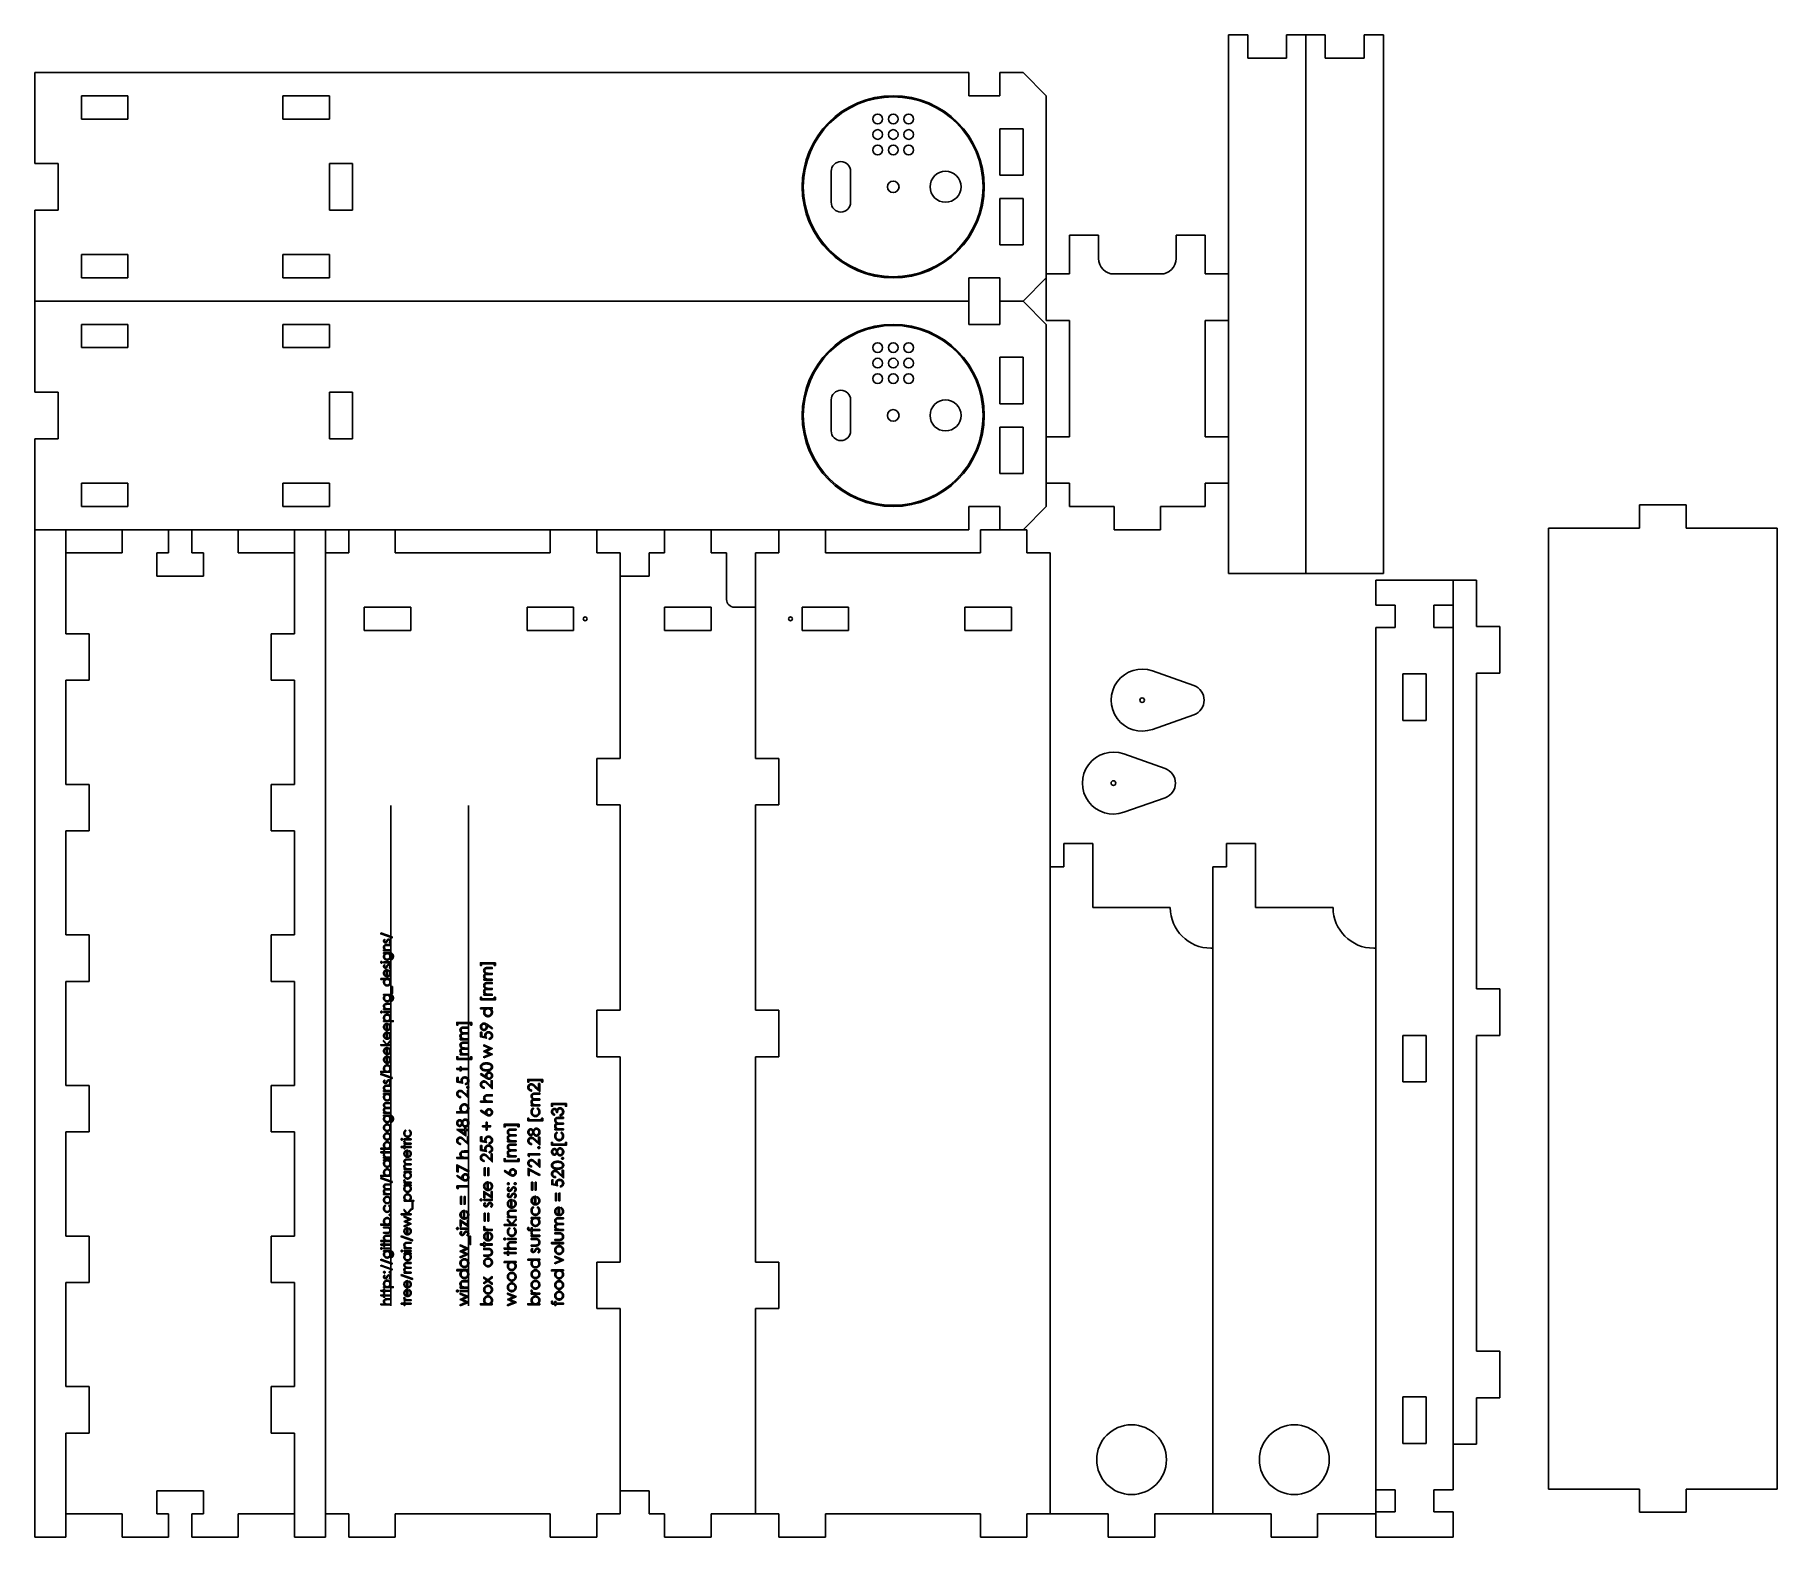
# Model space of a CAD drawing. Header units: millimetres. Extents: x -514 to -64, y 104 to 492.
import ezdxf

# ---------------------------------------------------------------- set-up
doc = ezdxf.new("R2010")
doc.units = ezdxf.units.MM

msp = doc.modelspace()

# ---------------------------------------------------------------- linework, layer by layer
at = {"color": 7, "linetype": 'Continuous', "lineweight": 25}
for p, q in [((-206.05, 353.11), (-206.05, 492.11)), ((-206.05, 492.11), (-201.05, 492.11)), ((-201.05, 492.11), (-201.05, 486.11)), ((-191.05, 492.11), (-181.05, 492.11)), ((-191.05, 492.11), (-191.05, 486.11)), ((-186.05, 353.11), (-186.05, 492.11)), ((-181.05, 492.11), (-181.05, 486.11)), ((-171.05, 492.11), (-166.05, 492.11)), ((-171.05, 492.11), (-171.05, 486.11)), ((-166.05, 353.11), (-166.05, 492.11)), ((-201.05, 486.11), (-191.05, 486.11)), ((-181.05, 486.11), (-171.05, 486.11)), ((-514.05, 458.89), (-514.05, 482.39)), ((-273.05, 482.39), (-514.05, 482.39)), ((-273.05, 476.39), (-273.05, 482.39)), ((-265.05, 476.39), (-265.05, 482.39)), ((-259.05, 482.39), (-265.05, 482.39)), ((-253.05, 476.39), (-259.05, 482.39)), ((-502.05, 476.39), (-490.05, 476.39)), ((-502.05, 476.39), (-502.05, 470.39)), ((-490.05, 476.39), (-490.05, 470.39)), ((-450.05, 476.39), (-438.05, 476.39)), ((-450.05, 476.39), (-450.05, 470.39)), ((-438.05, 476.39), (-438.05, 470.39)), ((-265.05, 476.39), (-273.05, 476.39)), ((-253.05, 418.39), (-253.05, 476.39)), ((-502.05, 470.39), (-490.05, 470.39)), ((-450.05, 470.39), (-438.05, 470.39)), ((-265.05, 467.89), (-259.05, 467.89)), ((-265.05, 455.89), (-265.05, 467.89)), ((-259.05, 467.89), (-259.05, 455.89)), ((-508.05, 458.89), (-514.05, 458.89)), ((-508.05, 446.89), (-508.05, 458.89)), ((-432.05, 458.89), (-438.05, 458.89)), ((-438.05, 446.89), (-438.05, 458.89)), ((-432.05, 446.89), (-432.05, 458.89)), ((-308.55, 448.89), (-308.55, 456.89)), ((-303.55, 448.89), (-303.55, 456.89)), ((-259.05, 455.89), (-265.05, 455.89)), ((-265.05, 449.89), (-265.05, 437.89)), ((-259.05, 449.89), (-265.05, 449.89)), ((-259.05, 449.89), (-259.05, 437.89)), ((-514.05, 399.89), (-514.05, 446.89)), ((-508.05, 446.89), (-514.05, 446.89)), ((-432.05, 446.89), (-438.05, 446.89)), ((-265.05, 437.89), (-259.05, 437.89)), ((-247.05, 430.39), (-247.05, 440.39)), ((-247.05, 440.39), (-239.55, 440.39)), ((-239.55, 434.39), (-239.55, 440.39)), ((-219.55, 440.39), (-219.55, 434.39)), ((-219.55, 440.39), (-212.05, 440.39)), ((-212.05, 430.39), (-212.05, 440.39)), ((-502.05, 435.39), (-490.05, 435.39)), ((-502.05, 429.39), (-502.05, 435.39)), ((-490.05, 429.39), (-490.05, 435.39)), ((-450.05, 435.39), (-438.05, 435.39)), ((-450.05, 429.39), (-450.05, 435.39)), ((-438.05, 429.39), (-438.05, 435.39)), ((-502.05, 429.39), (-490.05, 429.39)), ((-450.05, 429.39), (-438.05, 429.39)), ((-265.05, 429.39), (-273.05, 429.39)), ((-273.05, 417.39), (-273.05, 429.39)), ((-265.05, 417.39), (-265.05, 429.39)), ((-259.05, 423.39), (-253.05, 429.39)), ((-247.05, 430.39), (-253.05, 430.39)), ((-223.55, 430.39), (-235.55, 430.39)), ((-212.05, 430.39), (-206.05, 430.39)), ((-273.05, 423.39), (-514.05, 423.39)), ((-259.05, 423.39), (-265.05, 423.39)), ((-253.05, 417.39), (-259.05, 423.39)), ((-247.05, 418.39), (-253.05, 418.39)), ((-247.05, 388.39), (-247.05, 418.39)), ((-212.05, 388.39), (-212.05, 418.39)), ((-212.05, 418.39), (-206.05, 418.39)), ((-502.05, 417.39), (-490.05, 417.39)), ((-502.05, 417.39), (-502.05, 411.39)), ((-490.05, 417.39), (-490.05, 411.39)), ((-450.05, 417.39), (-438.05, 417.39)), ((-450.05, 417.39), (-450.05, 411.39)), ((-438.05, 417.39), (-438.05, 411.39)), ((-265.05, 417.39), (-273.05, 417.39)), ((-253.05, 370.39), (-253.05, 417.39)), ((-502.05, 411.39), (-490.05, 411.39)), ((-450.05, 411.39), (-438.05, 411.39)), ((-265.05, 408.89), (-259.05, 408.89)), ((-265.05, 396.89), (-265.05, 408.89)), ((-259.05, 408.89), (-259.05, 396.89)), ((-508.05, 399.89), (-514.05, 399.89)), ((-508.05, 387.89), (-508.05, 399.89)), ((-432.05, 399.89), (-438.05, 399.89)), ((-438.05, 387.89), (-438.05, 399.89)), ((-432.05, 387.89), (-432.05, 399.89)), ((-308.55, 389.89), (-308.55, 397.89)), ((-303.55, 389.89), (-303.55, 397.89)), ((-259.05, 396.89), (-265.05, 396.89)), ((-514.05, 104.39), (-514.05, 387.89)), ((-508.05, 387.89), (-514.05, 387.89)), ((-432.05, 387.89), (-438.05, 387.89)), ((-265.05, 390.89), (-265.05, 378.89)), ((-259.05, 390.89), (-265.05, 390.89)), ((-259.05, 390.89), (-259.05, 378.89)), ((-247.05, 388.39), (-253.05, 388.39)), ((-212.05, 388.39), (-206.05, 388.39)), ((-265.05, 378.89), (-259.05, 378.89)), ((-502.05, 376.39), (-490.05, 376.39)), ((-502.05, 370.39), (-502.05, 376.39)), ((-490.05, 370.39), (-490.05, 376.39)), ((-450.05, 376.39), (-438.05, 376.39)), ((-450.05, 370.39), (-450.05, 376.39)), ((-438.05, 370.39), (-438.05, 376.39)), ((-247.05, 376.39), (-253.05, 376.39)), ((-247.05, 370.39), (-247.05, 376.39)), ((-212.05, 376.39), (-206.05, 376.39)), ((-212.05, 370.39), (-212.05, 376.39)), ((-502.05, 370.39), (-490.05, 370.39)), ((-450.05, 370.39), (-438.05, 370.39)), ((-265.05, 370.39), (-273.05, 370.39)), ((-273.05, 370.39), (-273.05, 364.39)), ((-265.05, 370.39), (-265.05, 364.39)), ((-259.05, 364.39), (-253.05, 370.39)), ((-247.05, 370.39), (-235.55, 370.39)), ((-235.55, 364.39), (-235.55, 370.39)), ((-223.55, 370.39), (-223.55, 364.39)), ((-223.55, 370.39), (-212.05, 370.39)), ((-99.95, 370.81), (-87.95, 370.81)), ((-99.95, 364.81), (-99.95, 370.81)), ((-87.95, 370.81), (-87.95, 364.81)), ((-273.05, 364.39), (-514.05, 364.39)), ((-506.05, 364.39), (-506.05, 337.54)), ((-491.55, 358.39), (-491.55, 364.39)), ((-479.55, 358.39), (-479.55, 364.39)), ((-473.55, 358.39), (-473.55, 364.39)), ((-461.55, 358.39), (-461.55, 364.39)), ((-447.05, 364.39), (-447.05, 337.54)), ((-439.05, 364.39), (-439.05, 104.39)), ((-433.05, 364.39), (-433.05, 358.39)), ((-421.05, 364.39), (-421.05, 358.39)), ((-381.05, 364.39), (-381.05, 358.39)), ((-369.05, 364.39), (-369.05, 358.39)), ((-351.55, 358.39), (-351.55, 364.39)), ((-339.55, 358.39), (-339.55, 364.39)), ((-322.05, 364.39), (-322.05, 358.39)), ((-310.05, 364.39), (-310.05, 358.39)), ((-270.05, 364.39), (-258.05, 364.39)), ((-270.05, 364.39), (-270.05, 358.39)), ((-258.05, 364.39), (-258.05, 358.39)), ((-223.55, 364.39), (-235.55, 364.39)), ((-123.45, 364.81), (-99.95, 364.81)), ((-123.45, 364.81), (-123.45, 116.81)), ((-64.45, 364.81), (-87.95, 364.81)), ((-64.45, 364.81), (-64.45, 116.81)), ((-491.55, 358.39), (-506.05, 358.39)), ((-479.55, 358.39), (-482.55, 358.39)), ((-482.55, 358.39), (-482.55, 352.39)), ((-470.55, 358.39), (-473.55, 358.39)), ((-470.55, 358.39), (-470.55, 352.39)), ((-461.55, 358.39), (-447.05, 358.39)), ((-433.05, 358.39), (-439.05, 358.39)), ((-381.05, 358.39), (-421.05, 358.39)), ((-363.05, 358.39), (-369.05, 358.39)), ((-363.05, 358.39), (-363.05, 305.39)), ((-355.55, 352.39), (-355.55, 358.39)), ((-351.55, 358.39), (-355.55, 358.39)), ((-335.55, 358.39), (-339.55, 358.39)), ((-335.55, 358.39), (-335.55, 346.39)), ((-328.05, 358.39), (-328.05, 305.39)), ((-328.05, 358.39), (-322.05, 358.39)), ((-310.05, 358.39), (-270.05, 358.39)), ((-258.05, 358.39), (-252.05, 358.39)), ((-252.05, 358.39), (-252.05, 110.39)), ((-470.55, 352.39), (-482.55, 352.39)), ((-355.55, 352.39), (-363.05, 352.39)), ((-206.05, 353.11), (-166.05, 353.11)), ((-168.05, 351.39), (-142.05, 351.39)), ((-168.05, 351.39), (-168.05, 344.89)), ((-148.05, 351.39), (-148.05, 116.59)), ((-142.05, 351.39), (-142.05, 339.39)), ((-429.05, 344.39), (-429.05, 338.39)), ((-417.05, 344.39), (-429.05, 344.39)), ((-417.05, 338.39), (-417.05, 344.39)), ((-375.05, 344.39), (-387.05, 344.39)), ((-387.05, 344.39), (-387.05, 338.39)), ((-375.05, 338.39), (-375.05, 344.39)), ((-351.55, 344.39), (-351.55, 338.39)), ((-339.55, 344.39), (-351.55, 344.39)), ((-339.55, 338.39), (-339.55, 344.39)), ((-333.55, 344.39), (-328.05, 344.39)), ((-316.05, 338.39), (-316.05, 344.39)), ((-316.05, 344.39), (-304.05, 344.39)), ((-304.05, 344.39), (-304.05, 338.39)), ((-274.05, 338.39), (-274.05, 344.39)), ((-274.05, 344.39), (-262.05, 344.39)), ((-262.05, 344.39), (-262.05, 338.39)), ((-163.05, 344.89), (-168.05, 344.89)), ((-163.05, 344.89), (-163.05, 339.19)), ((-153.05, 344.89), (-153.05, 339.19)), ((-148.05, 344.89), (-153.05, 344.89)), ((-506.05, 337.54), (-500.05, 337.54)), ((-500.05, 325.54), (-500.05, 337.54)), ((-447.05, 337.54), (-453.05, 337.54)), ((-453.05, 325.54), (-453.05, 337.54)), ((-429.05, 338.39), (-417.05, 338.39)), ((-387.05, 338.39), (-375.05, 338.39)), ((-351.55, 338.39), (-339.55, 338.39)), ((-304.05, 338.39), (-316.05, 338.39)), ((-262.05, 338.39), (-274.05, 338.39)), ((-168.05, 339.19), (-168.05, 104.39)), ((-168.05, 339.19), (-163.05, 339.19)), ((-148.05, 339.19), (-153.05, 339.19)), ((-142.05, 339.39), (-136.05, 339.39)), ((-136.05, 339.39), (-136.05, 327.39)), ((-506.05, 325.54), (-506.05, 298.68)), ((-506.05, 325.54), (-500.05, 325.54)), ((-447.05, 325.54), (-453.05, 325.54)), ((-447.05, 325.54), (-447.05, 298.68)), ((-225.64, 327.95), (-214.98, 324.18)), ((-161.05, 327.19), (-155.05, 327.19)), ((-161.05, 327.19), (-161.05, 315.19)), ((-155.05, 327.19), (-155.05, 315.19)), ((-142.05, 327.39), (-142.05, 245.89)), ((-142.05, 327.39), (-136.05, 327.39)), ((-214.98, 316.64), (-225.64, 312.86)), ((-161.05, 315.19), (-155.05, 315.19)), ((-233.06, 306.55), (-222.39, 302.77)), ((-369.05, 293.39), (-369.05, 305.39)), ((-363.05, 305.39), (-369.05, 305.39)), ((-328.05, 305.39), (-322.05, 305.39)), ((-322.05, 293.39), (-322.05, 305.39)), ((-506.05, 298.68), (-500.05, 298.68)), ((-500.05, 286.68), (-500.05, 298.68)), ((-447.05, 298.68), (-453.05, 298.68)), ((-453.05, 298.68), (-453.05, 286.68)), ((-363.05, 293.39), (-369.05, 293.39)), ((-363.05, 293.39), (-363.05, 240.39)), ((-328.05, 293.39), (-328.05, 240.39)), ((-328.05, 293.39), (-322.05, 293.39)), ((-222.39, 295.23), (-233.06, 291.46)), ((-506.05, 286.68), (-506.05, 259.82)), ((-506.05, 286.68), (-500.05, 286.68)), ((-447.05, 286.68), (-453.05, 286.68)), ((-447.05, 286.68), (-447.05, 259.82)), ((-248.55, 277.39), (-248.55, 283.39)), ((-248.55, 283.39), (-241.05, 283.39)), ((-241.05, 266.89), (-241.05, 283.39)), ((-206.55, 283.39), (-199.05, 283.39)), ((-206.55, 277.39), (-206.55, 283.39)), ((-199.05, 266.89), (-199.05, 283.39)), ((-252.05, 277.39), (-248.55, 277.39)), ((-210.05, 110.39), (-210.05, 277.39)), ((-210.05, 277.39), (-206.55, 277.39)), ((-221.05, 266.89), (-241.05, 266.89)), ((-179.05, 266.89), (-199.05, 266.89)), ((-506.05, 259.82), (-500.05, 259.82)), ((-500.05, 247.82), (-500.05, 259.82)), ((-447.05, 259.82), (-453.05, 259.82)), ((-453.05, 247.82), (-453.05, 259.82)), ((-210.55, 256.39), (-210.05, 256.39)), ((-168.55, 256.39), (-168.05, 256.39)), ((-506.05, 247.82), (-506.05, 220.97)), ((-506.05, 247.82), (-500.05, 247.82)), ((-447.05, 247.82), (-453.05, 247.82)), ((-447.05, 220.97), (-447.05, 247.82)), ((-142.05, 245.89), (-136.05, 245.89)), ((-136.05, 245.89), (-136.05, 233.89)), ((-369.05, 240.39), (-363.05, 240.39)), ((-369.05, 228.39), (-369.05, 240.39)), ((-328.05, 240.39), (-322.05, 240.39)), ((-322.05, 240.39), (-322.05, 228.39)), ((-161.05, 233.89), (-155.05, 233.89)), ((-161.05, 221.89), (-161.05, 233.89)), ((-155.05, 221.89), (-155.05, 233.89)), ((-142.05, 233.89), (-142.05, 152.39)), ((-142.05, 233.89), (-136.05, 233.89)), ((-363.05, 228.39), (-369.05, 228.39)), ((-363.05, 228.39), (-363.05, 175.39)), ((-328.05, 228.39), (-322.05, 228.39)), ((-328.05, 228.39), (-328.05, 175.39)), ((-500.05, 220.97), (-506.05, 220.97)), ((-500.05, 208.97), (-500.05, 220.97)), ((-447.05, 220.97), (-453.05, 220.97)), ((-453.05, 220.97), (-453.05, 208.97)), ((-161.05, 221.89), (-155.05, 221.89)), ((-500.05, 208.97), (-506.05, 208.97)), ((-506.05, 208.97), (-506.05, 182.11)), ((-447.05, 208.97), (-453.05, 208.97)), ((-447.05, 182.11), (-447.05, 208.97)), ((-500.05, 182.11), (-506.05, 182.11)), ((-500.05, 170.11), (-500.05, 182.11)), ((-447.05, 182.11), (-453.05, 182.11)), ((-453.05, 182.11), (-453.05, 170.11)), ((-369.05, 175.39), (-369.05, 163.39)), ((-363.05, 175.39), (-369.05, 175.39)), ((-328.05, 175.39), (-322.05, 175.39)), ((-322.05, 175.39), (-322.05, 163.39)), ((-500.05, 170.11), (-506.05, 170.11)), ((-506.05, 143.25), (-506.05, 170.11)), ((-447.05, 170.11), (-453.05, 170.11)), ((-447.05, 143.25), (-447.05, 170.11)), ((-369.05, 163.39), (-363.05, 163.39)), ((-363.05, 163.39), (-363.05, 110.39)), ((-328.05, 163.39), (-322.05, 163.39)), ((-328.05, 163.39), (-328.05, 110.39)), ((-142.05, 152.39), (-136.05, 152.39)), ((-136.05, 152.39), (-136.05, 140.39)), ((-500.05, 143.25), (-506.05, 143.25)), ((-500.05, 131.25), (-500.05, 143.25)), ((-447.05, 143.25), (-453.05, 143.25)), ((-453.05, 143.25), (-453.05, 131.25)), ((-161.05, 140.59), (-155.05, 140.59)), ((-161.05, 140.59), (-161.05, 128.59)), ((-155.05, 140.59), (-155.05, 128.59)), ((-142.05, 140.39), (-142.05, 128.39)), ((-142.05, 140.39), (-136.05, 140.39)), ((-506.05, 131.25), (-500.05, 131.25)), ((-506.05, 104.39), (-506.05, 131.25)), ((-447.05, 131.25), (-453.05, 131.25)), ((-447.05, 104.39), (-447.05, 131.25)), ((-161.05, 128.59), (-155.05, 128.59)), ((-148.05, 128.39), (-142.05, 128.39)), ((-470.55, 116.39), (-482.55, 116.39)), ((-482.55, 110.39), (-482.55, 116.39)), ((-470.55, 110.39), (-470.55, 116.39)), ((-355.55, 116.39), (-363.05, 116.39)), ((-355.55, 116.39), (-355.55, 110.39)), ((-168.05, 116.59), (-163.05, 116.59)), ((-163.05, 110.89), (-163.05, 116.59)), ((-148.05, 116.59), (-153.05, 116.59)), ((-153.05, 110.89), (-153.05, 116.59)), ((-123.45, 116.81), (-99.95, 116.81)), ((-99.95, 110.81), (-99.95, 116.81)), ((-64.45, 116.81), (-87.95, 116.81)), ((-87.95, 110.81), (-87.95, 116.81)), ((-491.55, 110.39), (-506.05, 110.39)), ((-491.55, 110.39), (-491.55, 104.39)), ((-479.55, 110.39), (-482.55, 110.39)), ((-479.55, 110.39), (-479.55, 104.39)), ((-473.55, 110.39), (-473.55, 104.39)), ((-470.55, 110.39), (-473.55, 110.39)), ((-461.55, 110.39), (-461.55, 104.39)), ((-461.55, 110.39), (-447.05, 110.39)), ((-439.05, 110.39), (-433.05, 110.39)), ((-433.05, 104.39), (-433.05, 110.39)), ((-421.05, 110.39), (-381.05, 110.39)), ((-421.05, 104.39), (-421.05, 110.39)), ((-381.05, 110.39), (-381.05, 104.39)), ((-369.05, 110.39), (-363.05, 110.39)), ((-369.05, 110.39), (-369.05, 104.39)), ((-351.55, 110.39), (-355.55, 110.39)), ((-351.55, 110.39), (-351.55, 104.39)), ((-322.05, 110.39), (-339.55, 110.39)), ((-339.55, 110.39), (-339.55, 104.39)), ((-322.05, 110.39), (-322.05, 104.39)), ((-310.05, 110.39), (-310.05, 104.39)), ((-270.05, 110.39), (-310.05, 110.39)), ((-270.05, 104.39), (-270.05, 110.39)), ((-258.05, 110.39), (-237.05, 110.39)), ((-258.05, 104.39), (-258.05, 110.39)), ((-237.05, 110.39), (-237.05, 104.39)), ((-225.05, 110.39), (-195.05, 110.39)), ((-225.05, 104.39), (-225.05, 110.39)), ((-195.05, 110.39), (-195.05, 104.39)), ((-183.05, 104.39), (-183.05, 110.39)), ((-183.05, 110.39), (-168.05, 110.39)), ((-163.05, 110.89), (-168.05, 110.89)), ((-148.05, 110.89), (-153.05, 110.89)), ((-148.05, 110.89), (-148.05, 104.39)), ((-99.95, 110.81), (-87.95, 110.81)), ((-506.05, 104.39), (-514.05, 104.39)), ((-491.55, 104.39), (-479.55, 104.39)), ((-473.55, 104.39), (-461.55, 104.39)), ((-447.05, 104.39), (-439.05, 104.39)), ((-421.05, 104.39), (-433.05, 104.39)), ((-369.05, 104.39), (-381.05, 104.39)), ((-351.55, 104.39), (-339.55, 104.39)), ((-322.05, 104.39), (-310.05, 104.39)), ((-270.05, 104.39), (-258.05, 104.39)), ((-237.05, 104.39), (-225.05, 104.39)), ((-195.05, 104.39), (-183.05, 104.39)), ((-168.05, 104.39), (-148.05, 104.39))]:
    msp.add_line(p, q, dxfattribs=at)
at = {"color": 7, "linetype": 'Continuous'}
for p, q in [((-422.22, 164.06), (-422.22, 293.25)), ((-402.12, 164.06), (-402.12, 293.25))]:
    msp.add_line(p, q, dxfattribs=at)
at = {"color": 7, "linetype": 'Continuous', "flags": 128}
for points in [[(-424.78, 260.34), (-421.87, 259.29), (-421.87, 259.29), (-421.87, 259.06), (-421.87, 259.06), (-424.78, 260.1), (-424.78, 260.1), (-424.78, 260.34)], [(-423.82, 258.7), (-423.66, 258.55), (-423.66, 258.55), (-423.71, 258.51), (-423.74, 258.47), (-423.78, 258.43), (-423.8, 258.39), (-423.83, 258.35), (-423.84, 258.31), (-423.85, 258.27), (-423.85, 258.24), (-423.85, 258.24), (-423.85, 258.19), (-423.83, 258.14), (-423.81, 258.1), (-423.78, 258.07), (-423.74, 258.04), (-423.7, 258.02), (-423.65, 258), (-423.61, 258), (-423.61, 258), (-423.56, 258), (-423.52, 258.01), (-423.48, 258.03), (-423.44, 258.06), (-423.44, 258.06), (-423.42, 258.08), (-423.4, 258.1), (-423.38, 258.13), (-423.35, 258.16), (-423.33, 258.19), (-423.31, 258.23), (-423.28, 258.27), (-423.25, 258.32), (-423.25, 258.32), (-423.22, 258.38), (-423.19, 258.43), (-423.15, 258.48), (-423.12, 258.52), (-423.09, 258.56), (-423.06, 258.6), (-423.03, 258.63), (-423, 258.65), (-423, 258.65), (-422.93, 258.69), (-422.86, 258.71), (-422.79, 258.73), (-422.71, 258.74), (-422.71, 258.74), (-422.66, 258.73), (-422.61, 258.73), (-422.56, 258.71), (-422.51, 258.7), (-422.46, 258.68), (-422.42, 258.65), (-422.38, 258.62), (-422.34, 258.58), (-422.3, 258.54), (-422.27, 258.5), (-422.25, 258.46), (-422.22, 258.41), (-422.21, 258.36), (-422.2, 258.31), (-422.19, 258.26), (-422.19, 258.2), (-422.19, 258.2), (-422.19, 258.12), (-422.2, 258.05), (-422.22, 257.98), (-422.25, 257.91), (-422.29, 257.84), (-422.33, 257.78), (-422.38, 257.73), (-422.43, 257.68), (-422.43, 257.68), (-422.6, 257.83), (-422.6, 257.83), (-422.56, 257.87), (-422.52, 257.91), (-422.49, 257.96), (-422.46, 258), (-422.44, 258.05), (-422.42, 258.09), (-422.41, 258.14), (-422.41, 258.19), (-422.41, 258.19), (-422.42, 258.25), (-422.43, 258.31), (-422.46, 258.37), (-422.5, 258.42), (-422.54, 258.46), (-422.59, 258.49), (-422.65, 258.5), (-422.7, 258.51), (-422.7, 258.51), (-422.75, 258.51), (-422.8, 258.5), (-422.84, 258.48), (-422.88, 258.45), (-422.88, 258.45), (-422.9, 258.43), (-422.92, 258.41), (-422.94, 258.38), (-422.96, 258.35), (-422.99, 258.31), (-423.01, 258.27), (-423.04, 258.22), (-423.07, 258.17), (-423.07, 258.17), (-423.1, 258.12), (-423.13, 258.07), (-423.16, 258.02), (-423.19, 257.98), (-423.22, 257.94), (-423.25, 257.91), (-423.29, 257.88), (-423.32, 257.86), (-423.32, 257.86), (-423.38, 257.82), (-423.45, 257.79), (-423.52, 257.78), (-423.6, 257.77), (-423.6, 257.77), (-423.65, 257.78), (-423.7, 257.78), (-423.74, 257.79), (-423.79, 257.81), (-423.83, 257.82), (-423.87, 257.85), (-423.91, 257.87), (-423.94, 257.9), (-423.97, 257.94), (-424, 257.97), (-424.02, 258.01), (-424.04, 258.05), (-424.06, 258.1), (-424.07, 258.14), (-424.08, 258.19), (-424.08, 258.24), (-424.08, 258.24), (-424.07, 258.29), (-424.06, 258.35), (-424.04, 258.41), (-424.01, 258.47), (-423.98, 258.53), (-423.93, 258.59), (-423.88, 258.64), (-423.82, 258.7)], [(-424.05, 255.72), (-424.05, 255.95), (-424.05, 255.95), (-423.72, 255.95), (-423.72, 255.95), (-423.8, 256.02), (-423.88, 256.1), (-423.94, 256.18), (-423.99, 256.26), (-424.03, 256.35), (-424.06, 256.45), (-424.07, 256.54), (-424.08, 256.64), (-424.08, 256.64), (-424.07, 256.74), (-424.05, 256.84), (-424.02, 256.93), (-423.97, 257.01), (-423.92, 257.09), (-423.85, 257.15), (-423.78, 257.2), (-423.7, 257.25), (-423.65, 257.27), (-423.6, 257.28), (-423.54, 257.29), (-423.47, 257.31), (-423.4, 257.31), (-423.32, 257.32), (-423.24, 257.32), (-423.15, 257.32), (-423.15, 257.32), (-422.22, 257.32), (-422.22, 257.32), (-422.22, 257.1), (-422.22, 257.1), (-423.08, 257.1), (-423.08, 257.1), (-423.15, 257.1), (-423.22, 257.1), (-423.28, 257.1), (-423.34, 257.09), (-423.39, 257.09), (-423.43, 257.09), (-423.46, 257.08), (-423.49, 257.07), (-423.49, 257.07), (-423.58, 257.05), (-423.65, 257.01), (-423.71, 256.97), (-423.76, 256.91), (-423.8, 256.85), (-423.83, 256.78), (-423.85, 256.69), (-423.85, 256.6), (-423.85, 256.6), (-423.85, 256.55), (-423.84, 256.5), (-423.83, 256.44), (-423.82, 256.39), (-423.8, 256.35), (-423.77, 256.3), (-423.75, 256.25), (-423.71, 256.21), (-423.68, 256.17), (-423.64, 256.13), (-423.6, 256.1), (-423.56, 256.07), (-423.51, 256.04), (-423.47, 256.02), (-423.42, 256), (-423.37, 255.98), (-423.37, 255.98), (-423.33, 255.97), (-423.29, 255.97), (-423.24, 255.96), (-423.18, 255.96), (-423.11, 255.95), (-423.04, 255.95), (-422.96, 255.95), (-422.88, 255.95), (-422.88, 255.95), (-422.22, 255.95), (-422.22, 255.95), (-422.22, 255.72), (-422.22, 255.72), (-424.05, 255.72)], [(-424.81, 252.76), (-424.81, 252.8), (-424.8, 252.84), (-424.78, 252.87), (-424.76, 252.9), (-424.73, 252.93), (-424.7, 252.95), (-424.66, 252.96), (-424.62, 252.97), (-424.62, 252.97), (-424.58, 252.96), (-424.55, 252.95), (-424.52, 252.93), (-424.49, 252.9), (-424.46, 252.87), (-424.44, 252.84), (-424.43, 252.8), (-424.43, 252.76), (-424.43, 252.76), (-424.43, 252.72), (-424.44, 252.68), (-424.46, 252.64), (-424.49, 252.61), (-424.52, 252.58), (-424.55, 252.56), (-424.58, 252.55), (-424.62, 252.55), (-424.62, 252.55), (-424.66, 252.55), (-424.7, 252.56), (-424.73, 252.58), (-424.76, 252.61), (-424.78, 252.64), (-424.8, 252.68), (-424.81, 252.72), (-424.81, 252.76)], [(-424.05, 254.99), (-424.05, 255.21), (-424.05, 255.21), (-422.6, 255.21), (-422.6, 255.21), (-422.5, 255.21), (-422.42, 255.21), (-422.34, 255.2), (-422.26, 255.19), (-422.2, 255.18), (-422.14, 255.17), (-422.08, 255.16), (-422.03, 255.14), (-422.03, 255.14), (-421.97, 255.12), (-421.92, 255.09), (-421.86, 255.06), (-421.81, 255.02), (-421.77, 254.98), (-421.72, 254.93), (-421.68, 254.88), (-421.65, 254.83), (-421.62, 254.77), (-421.59, 254.71), (-421.57, 254.64), (-421.55, 254.58), (-421.53, 254.51), (-421.52, 254.44), (-421.52, 254.36), (-421.51, 254.28), (-421.51, 254.28), (-421.52, 254.17), (-421.53, 254.06), (-421.55, 253.96), (-421.58, 253.87), (-421.62, 253.78), (-421.66, 253.7), (-421.71, 253.63), (-421.76, 253.56), (-421.82, 253.51), (-421.9, 253.45), (-421.99, 253.4), (-422.09, 253.35), (-422.09, 253.35), (-422.09, 253.57), (-422.09, 253.57), (-422.01, 253.63), (-421.93, 253.7), (-421.87, 253.77), (-421.82, 253.85), (-421.79, 253.94), (-421.76, 254.04), (-421.74, 254.14), (-421.74, 254.26), (-421.74, 254.26), (-421.74, 254.38), (-421.76, 254.49), (-421.79, 254.59), (-421.82, 254.67), (-421.87, 254.75), (-421.92, 254.82), (-421.98, 254.87), (-422.04, 254.91), (-422.08, 254.93), (-422.12, 254.95), (-422.16, 254.96), (-422.21, 254.97), (-422.27, 254.98), (-422.33, 254.98), (-422.4, 254.98), (-422.47, 254.99), (-422.47, 254.99), (-422.57, 254.99), (-422.57, 254.99), (-422.49, 254.92), (-422.42, 254.84), (-422.36, 254.75), (-422.31, 254.66), (-422.27, 254.56), (-422.24, 254.46), (-422.22, 254.36), (-422.22, 254.26), (-422.22, 254.26), (-422.22, 254.19), (-422.23, 254.13), (-422.24, 254.07), (-422.25, 254.01), (-422.27, 253.95), (-422.29, 253.89), (-422.31, 253.84), (-422.34, 253.78), (-422.38, 253.73), (-422.41, 253.68), (-422.45, 253.63), (-422.49, 253.59), (-422.53, 253.54), (-422.58, 253.51), (-422.63, 253.47), (-422.68, 253.44), (-422.73, 253.41), (-422.78, 253.39), (-422.84, 253.37), (-422.9, 253.35), (-422.95, 253.34), (-423.01, 253.33), (-423.08, 253.32), (-423.14, 253.32), (-423.14, 253.32), (-423.2, 253.32), (-423.26, 253.33), (-423.32, 253.34), (-423.38, 253.35), (-423.44, 253.37), (-423.5, 253.39), (-423.55, 253.41), (-423.61, 253.44), (-423.66, 253.48), (-423.71, 253.51), (-423.76, 253.55), (-423.8, 253.59), (-423.84, 253.64), (-423.88, 253.69), (-423.92, 253.74), (-423.95, 253.79), (-423.98, 253.85), (-424.01, 253.91), (-424.03, 253.96), (-424.05, 254.02), (-424.06, 254.08), (-424.07, 254.14), (-424.08, 254.2), (-424.08, 254.26), (-424.08, 254.26), (-424.07, 254.36), (-424.06, 254.46), (-424.03, 254.55), (-424, 254.64), (-423.95, 254.73), (-423.89, 254.82), (-423.82, 254.9), (-423.73, 254.99), (-423.73, 254.99), (-424.05, 254.99)], [(-423.82, 252.2), (-423.66, 252.04), (-423.66, 252.04), (-423.71, 252), (-423.74, 251.96), (-423.78, 251.92), (-423.8, 251.89), (-423.83, 251.85), (-423.84, 251.81), (-423.85, 251.77), (-423.85, 251.73), (-423.85, 251.73), (-423.85, 251.68), (-423.83, 251.64), (-423.81, 251.6), (-423.78, 251.56), (-423.74, 251.53), (-423.7, 251.51), (-423.65, 251.5), (-423.61, 251.49), (-423.61, 251.49), (-423.56, 251.5), (-423.52, 251.51), (-423.48, 251.53), (-423.44, 251.55), (-423.44, 251.55), (-423.42, 251.57), (-423.4, 251.59), (-423.38, 251.62), (-423.35, 251.65), (-423.33, 251.68), (-423.31, 251.72), (-423.28, 251.77), (-423.25, 251.81), (-423.25, 251.81), (-423.22, 251.87), (-423.19, 251.93), (-423.15, 251.97), (-423.12, 252.02), (-423.09, 252.06), (-423.06, 252.09), (-423.03, 252.12), (-423, 252.14), (-423, 252.14), (-422.93, 252.18), (-422.86, 252.21), (-422.79, 252.22), (-422.71, 252.23), (-422.71, 252.23), (-422.66, 252.23), (-422.61, 252.22), (-422.56, 252.21), (-422.51, 252.19), (-422.46, 252.17), (-422.42, 252.14), (-422.38, 252.11), (-422.34, 252.08), (-422.3, 252.04), (-422.27, 251.99), (-422.25, 251.95), (-422.22, 251.9), (-422.21, 251.85), (-422.2, 251.8), (-422.19, 251.75), (-422.19, 251.69), (-422.19, 251.69), (-422.19, 251.62), (-422.2, 251.54), (-422.22, 251.47), (-422.25, 251.4), (-422.29, 251.33), (-422.33, 251.27), (-422.38, 251.22), (-422.43, 251.17), (-422.43, 251.17), (-422.6, 251.32), (-422.6, 251.32), (-422.56, 251.36), (-422.52, 251.41), (-422.49, 251.45), (-422.46, 251.5), (-422.44, 251.54), (-422.42, 251.59), (-422.41, 251.63), (-422.41, 251.68), (-422.41, 251.68), (-422.42, 251.75), (-422.43, 251.81), (-422.46, 251.86), (-422.5, 251.91), (-422.54, 251.95), (-422.59, 251.98), (-422.65, 252), (-422.7, 252), (-422.7, 252), (-422.75, 252), (-422.8, 251.99), (-422.84, 251.97), (-422.88, 251.94), (-422.88, 251.94), (-422.9, 251.93), (-422.92, 251.9), (-422.94, 251.88), (-422.96, 251.84), (-422.99, 251.81), (-423.01, 251.76), (-423.04, 251.72), (-423.07, 251.67), (-423.07, 251.67), (-423.1, 251.61), (-423.13, 251.56), (-423.16, 251.51), (-423.19, 251.47), (-423.22, 251.43), (-423.25, 251.4), (-423.29, 251.37), (-423.32, 251.35), (-423.32, 251.35), (-423.38, 251.31), (-423.45, 251.29), (-423.52, 251.27), (-423.6, 251.27), (-423.6, 251.27), (-423.65, 251.27), (-423.7, 251.28), (-423.74, 251.29), (-423.79, 251.3), (-423.83, 251.32), (-423.87, 251.34), (-423.91, 251.37), (-423.94, 251.4), (-423.97, 251.43), (-424, 251.47), (-424.02, 251.51), (-424.04, 251.55), (-424.06, 251.59), (-424.07, 251.63), (-424.08, 251.68), (-424.08, 251.73), (-424.08, 251.73), (-424.07, 251.79), (-424.06, 251.85), (-424.04, 251.9), (-424.01, 251.96), (-423.98, 252.02), (-423.93, 252.08), (-423.88, 252.14), (-423.82, 252.2)], [(-424.05, 252.65), (-424.05, 252.87), (-424.05, 252.87), (-422.22, 252.87), (-422.22, 252.87), (-422.22, 252.65), (-422.22, 252.65), (-424.05, 252.65)], [(-423.85, 254.28), (-423.85, 254.18), (-423.83, 254.09), (-423.8, 254), (-423.76, 253.91), (-423.71, 253.83), (-423.64, 253.76), (-423.57, 253.69), (-423.49, 253.64), (-423.41, 253.6), (-423.32, 253.57), (-423.22, 253.55), (-423.13, 253.54), (-423.13, 253.54), (-423.06, 253.55), (-422.99, 253.56), (-422.92, 253.57), (-422.86, 253.59), (-422.8, 253.62), (-422.74, 253.66), (-422.69, 253.7), (-422.64, 253.74), (-422.59, 253.8), (-422.55, 253.85), (-422.52, 253.91), (-422.49, 253.98), (-422.47, 254.04), (-422.45, 254.11), (-422.45, 254.19), (-422.44, 254.27), (-422.44, 254.27), (-422.45, 254.35), (-422.45, 254.42), (-422.47, 254.49), (-422.49, 254.56), (-422.52, 254.62), (-422.55, 254.68), (-422.59, 254.74), (-422.64, 254.79), (-422.69, 254.83), (-422.74, 254.87), (-422.8, 254.91), (-422.86, 254.94), (-422.92, 254.96), (-422.99, 254.97), (-423.07, 254.98), (-423.14, 254.99), (-423.14, 254.99), (-423.24, 254.98), (-423.34, 254.96), (-423.42, 254.93), (-423.51, 254.89), (-423.58, 254.84), (-423.65, 254.78), (-423.71, 254.72), (-423.76, 254.64), (-423.8, 254.55), (-423.83, 254.47), (-423.85, 254.37), (-423.85, 254.28)], [(-395.2, 252.63), (-395.2, 251.94), (-395.2, 251.94), (-395.51, 251.94), (-395.51, 251.94), (-395.51, 252.36), (-395.51, 252.36), (-398.78, 252.36), (-398.78, 252.36), (-398.78, 251.94), (-398.78, 251.94), (-399.08, 251.94), (-399.08, 251.94), (-399.08, 252.63), (-399.08, 252.63), (-395.2, 252.63)], [(-424.78, 248.57), (-422.22, 248.57), (-422.22, 248.57), (-422.22, 248.35), (-422.22, 248.35), (-422.53, 248.35), (-422.53, 248.35), (-422.45, 248.27), (-422.38, 248.19), (-422.32, 248.1), (-422.27, 248.01), (-422.23, 247.92), (-422.21, 247.82), (-422.19, 247.71), (-422.19, 247.6), (-422.19, 247.6), (-422.19, 247.51), (-422.2, 247.41), (-422.23, 247.32), (-422.26, 247.24), (-422.29, 247.16), (-422.34, 247.08), (-422.4, 247), (-422.46, 246.93), (-422.53, 246.87), (-422.61, 246.81), (-422.69, 246.76), (-422.77, 246.72), (-422.86, 246.69), (-422.95, 246.67), (-423.04, 246.66), (-423.14, 246.65), (-423.14, 246.65), (-423.23, 246.66), (-423.32, 246.67), (-423.41, 246.69), (-423.5, 246.72), (-423.58, 246.76), (-423.66, 246.81), (-423.73, 246.87), (-423.8, 246.93), (-423.87, 247.01), (-423.92, 247.08), (-423.97, 247.16), (-424.01, 247.24), (-424.04, 247.33), (-424.06, 247.42), (-424.07, 247.51), (-424.08, 247.61), (-424.08, 247.61), (-424.07, 247.72), (-424.05, 247.83), (-424.02, 247.93), (-423.98, 248.03), (-423.93, 248.11), (-423.86, 248.2), (-423.78, 248.28), (-423.69, 248.35), (-423.69, 248.35), (-424.78, 248.35), (-424.78, 248.35), (-424.78, 248.57)], [(-422.8, 250.59), (-422.69, 250.79), (-422.69, 250.79), (-422.61, 250.74), (-422.53, 250.68), (-422.47, 250.63), (-422.41, 250.57), (-422.36, 250.51), (-422.31, 250.44), (-422.27, 250.37), (-422.24, 250.29), (-422.22, 250.21), (-422.2, 250.13), (-422.19, 250.04), (-422.19, 249.94), (-422.19, 249.94), (-422.19, 249.84), (-422.2, 249.74), (-422.23, 249.65), (-422.26, 249.56), (-422.3, 249.48), (-422.35, 249.4), (-422.41, 249.33), (-422.47, 249.27), (-422.55, 249.21), (-422.62, 249.16), (-422.7, 249.12), (-422.78, 249.08), (-422.86, 249.06), (-422.95, 249.04), (-423.04, 249.03), (-423.13, 249.02), (-423.13, 249.02), (-423.21, 249.03), (-423.29, 249.04), (-423.37, 249.05), (-423.45, 249.08), (-423.53, 249.11), (-423.6, 249.14), (-423.67, 249.18), (-423.74, 249.23), (-423.74, 249.23), (-423.82, 249.3), (-423.89, 249.38), (-423.94, 249.46), (-423.99, 249.55), (-424.03, 249.64), (-424.06, 249.74), (-424.07, 249.84), (-424.08, 249.95), (-424.08, 249.95), (-424.07, 250.06), (-424.05, 250.17), (-424.03, 250.27), (-423.99, 250.36), (-423.94, 250.45), (-423.87, 250.53), (-423.8, 250.61), (-423.72, 250.68), (-423.72, 250.68), (-423.65, 250.73), (-423.58, 250.77), (-423.51, 250.8), (-423.43, 250.83), (-423.35, 250.85), (-423.27, 250.87), (-423.18, 250.88), (-423.08, 250.88), (-423.08, 250.88), (-423.08, 249.25), (-423.08, 249.25), (-423.01, 249.25), (-422.94, 249.26), (-422.88, 249.28), (-422.81, 249.3), (-422.76, 249.33), (-422.7, 249.36), (-422.65, 249.4), (-422.6, 249.44), (-422.56, 249.49), (-422.52, 249.54), (-422.48, 249.6), (-422.46, 249.66), (-422.44, 249.72), (-422.42, 249.78), (-422.41, 249.85), (-422.41, 249.91), (-422.41, 249.91), (-422.41, 249.98), (-422.42, 250.05), (-422.43, 250.11), (-422.45, 250.18), (-422.48, 250.24), (-422.5, 250.29), (-422.53, 250.35), (-422.57, 250.39), (-422.61, 250.44), (-422.66, 250.49), (-422.72, 250.54), (-422.8, 250.59)], [(-423.31, 250.66), (-423.4, 250.63), (-423.48, 250.6), (-423.55, 250.56), (-423.61, 250.52), (-423.66, 250.47), (-423.71, 250.41), (-423.75, 250.35), (-423.78, 250.28), (-423.81, 250.2), (-423.84, 250.12), (-423.85, 250.04), (-423.85, 249.96), (-423.85, 249.96), (-423.85, 249.89), (-423.84, 249.83), (-423.83, 249.76), (-423.81, 249.71), (-423.79, 249.65), (-423.76, 249.59), (-423.72, 249.54), (-423.68, 249.49), (-423.68, 249.49), (-423.65, 249.45), (-423.61, 249.42), (-423.57, 249.39), (-423.53, 249.36), (-423.48, 249.34), (-423.42, 249.31), (-423.37, 249.29), (-423.31, 249.27), (-423.31, 249.27), (-423.31, 250.66)], [(-423.85, 247.61), (-423.85, 247.52), (-423.83, 247.42), (-423.8, 247.33), (-423.76, 247.25), (-423.71, 247.17), (-423.65, 247.09), (-423.57, 247.03), (-423.49, 246.98), (-423.41, 246.93), (-423.32, 246.9), (-423.23, 246.88), (-423.13, 246.88), (-423.13, 246.88), (-423.04, 246.88), (-422.95, 246.9), (-422.86, 246.93), (-422.77, 246.98), (-422.69, 247.03), (-422.62, 247.1), (-422.56, 247.17), (-422.51, 247.25), (-422.46, 247.33), (-422.43, 247.42), (-422.42, 247.52), (-422.41, 247.61), (-422.41, 247.61), (-422.42, 247.71), (-422.43, 247.8), (-422.46, 247.9), (-422.51, 247.98), (-422.56, 248.07), (-422.62, 248.14), (-422.69, 248.2), (-422.76, 248.26), (-422.85, 248.3), (-422.93, 248.33), (-423.03, 248.34), (-423.13, 248.35), (-423.13, 248.35), (-423.2, 248.35), (-423.28, 248.34), (-423.35, 248.32), (-423.41, 248.3), (-423.47, 248.27), (-423.53, 248.23), (-423.59, 248.19), (-423.65, 248.14), (-423.69, 248.08), (-423.74, 248.03), (-423.77, 247.96), (-423.8, 247.9), (-423.82, 247.83), (-423.84, 247.76), (-423.85, 247.69), (-423.85, 247.61)], [(-398.2, 248.13), (-398.2, 248.4), (-398.2, 248.4), (-397.82, 248.4), (-397.82, 248.4), (-397.92, 248.48), (-398, 248.55), (-398.07, 248.63), (-398.13, 248.71), (-398.13, 248.71), (-398.18, 248.81), (-398.21, 248.93), (-398.23, 249.04), (-398.24, 249.16), (-398.24, 249.16), (-398.23, 249.24), (-398.22, 249.31), (-398.2, 249.39), (-398.17, 249.46), (-398.14, 249.53), (-398.1, 249.59), (-398.06, 249.65), (-398.01, 249.7), (-397.95, 249.74), (-397.88, 249.78), (-397.8, 249.82), (-397.71, 249.86), (-397.71, 249.86), (-397.77, 249.89), (-397.83, 249.93), (-397.89, 249.97), (-397.94, 250.01), (-397.98, 250.06), (-398.03, 250.11), (-398.07, 250.15), (-398.1, 250.21), (-398.16, 250.31), (-398.2, 250.43), (-398.23, 250.54), (-398.24, 250.66), (-398.24, 250.66), (-398.23, 250.77), (-398.21, 250.87), (-398.17, 250.97), (-398.12, 251.06), (-398.06, 251.14), (-397.99, 251.21), (-397.9, 251.27), (-397.81, 251.32), (-397.75, 251.34), (-397.69, 251.35), (-397.62, 251.37), (-397.55, 251.38), (-397.47, 251.39), (-397.39, 251.4), (-397.29, 251.4), (-397.19, 251.4), (-397.19, 251.4), (-396.01, 251.4), (-396.01, 251.4), (-396.01, 251.13), (-396.01, 251.13), (-397.2, 251.13), (-397.2, 251.13), (-397.28, 251.13), (-397.36, 251.13), (-397.43, 251.13), (-397.49, 251.12), (-397.55, 251.11), (-397.6, 251.1), (-397.64, 251.09), (-397.68, 251.08), (-397.74, 251.05), (-397.8, 251.01), (-397.85, 250.96), (-397.89, 250.91), (-397.92, 250.84), (-397.95, 250.77), (-397.96, 250.7), (-397.97, 250.61), (-397.97, 250.61), (-397.96, 250.51), (-397.94, 250.41), (-397.9, 250.32), (-397.85, 250.23), (-397.78, 250.15), (-397.71, 250.08), (-397.62, 250.03), (-397.53, 249.98), (-397.47, 249.96), (-397.41, 249.95), (-397.34, 249.93), (-397.26, 249.92), (-397.17, 249.91), (-397.08, 249.91), (-396.97, 249.9), (-396.86, 249.9), (-396.86, 249.9), (-396.01, 249.9), (-396.01, 249.9), (-396.01, 249.63), (-396.01, 249.63), (-397.12, 249.63), (-397.12, 249.63), (-397.22, 249.63), (-397.3, 249.63), (-397.38, 249.63), (-397.45, 249.62), (-397.52, 249.61), (-397.57, 249.6), (-397.62, 249.59), (-397.66, 249.58), (-397.72, 249.55), (-397.78, 249.51), (-397.84, 249.46), (-397.88, 249.41), (-397.92, 249.34), (-397.95, 249.27), (-397.96, 249.19), (-397.97, 249.11), (-397.97, 249.11), (-397.96, 249.01), (-397.94, 248.92), (-397.9, 248.83), (-397.85, 248.74), (-397.79, 248.66), (-397.71, 248.59), (-397.63, 248.53), (-397.54, 248.48), (-397.48, 248.47), (-397.42, 248.45), (-397.36, 248.43), (-397.29, 248.42), (-397.21, 248.41), (-397.12, 248.41), (-397.03, 248.4), (-396.93, 248.4), (-396.93, 248.4), (-396.01, 248.4), (-396.01, 248.4), (-396.01, 248.13), (-396.01, 248.13), (-398.2, 248.13)], [(-398.2, 244.25), (-398.2, 244.52), (-398.2, 244.52), (-397.82, 244.52), (-397.82, 244.52), (-397.92, 244.59), (-398, 244.67), (-398.07, 244.74), (-398.13, 244.82), (-398.13, 244.82), (-398.18, 244.93), (-398.21, 245.04), (-398.23, 245.16), (-398.24, 245.27), (-398.24, 245.27), (-398.23, 245.35), (-398.22, 245.43), (-398.2, 245.5), (-398.17, 245.58), (-398.14, 245.65), (-398.1, 245.71), (-398.06, 245.76), (-398.01, 245.81), (-397.95, 245.86), (-397.88, 245.9), (-397.8, 245.94), (-397.71, 245.97), (-397.71, 245.97), (-397.77, 246.01), (-397.83, 246.05), (-397.89, 246.09), (-397.94, 246.13), (-397.98, 246.17), (-398.03, 246.22), (-398.07, 246.27), (-398.1, 246.32), (-398.16, 246.43), (-398.2, 246.54), (-398.23, 246.66), (-398.24, 246.78), (-398.24, 246.78), (-398.23, 246.89), (-398.21, 246.99), (-398.17, 247.09), (-398.12, 247.18), (-398.06, 247.26), (-397.99, 247.33), (-397.9, 247.39), (-397.81, 247.43), (-397.75, 247.45), (-397.69, 247.47), (-397.62, 247.48), (-397.55, 247.5), (-397.47, 247.51), (-397.39, 247.51), (-397.29, 247.52), (-397.19, 247.52), (-397.19, 247.52), (-396.01, 247.52), (-396.01, 247.52), (-396.01, 247.25), (-396.01, 247.25), (-397.2, 247.25), (-397.2, 247.25), (-397.28, 247.25), (-397.36, 247.25), (-397.43, 247.24), (-397.49, 247.24), (-397.55, 247.23), (-397.6, 247.22), (-397.64, 247.21), (-397.68, 247.2), (-397.74, 247.17), (-397.8, 247.13), (-397.85, 247.08), (-397.89, 247.02), (-397.92, 246.96), (-397.95, 246.89), (-397.96, 246.81), (-397.97, 246.73), (-397.97, 246.73), (-397.96, 246.63), (-397.94, 246.53), (-397.9, 246.44), (-397.85, 246.35), (-397.78, 246.27), (-397.71, 246.2), (-397.62, 246.14), (-397.53, 246.1), (-397.47, 246.08), (-397.41, 246.06), (-397.34, 246.05), (-397.26, 246.04), (-397.17, 246.03), (-397.08, 246.02), (-396.97, 246.02), (-396.86, 246.02), (-396.86, 246.02), (-396.01, 246.02), (-396.01, 246.02), (-396.01, 245.75), (-396.01, 245.75), (-397.12, 245.75), (-397.12, 245.75), (-397.22, 245.75), (-397.3, 245.75), (-397.38, 245.74), (-397.45, 245.74), (-397.52, 245.73), (-397.57, 245.72), (-397.62, 245.71), (-397.66, 245.7), (-397.72, 245.67), (-397.78, 245.63), (-397.84, 245.58), (-397.88, 245.52), (-397.92, 245.46), (-397.95, 245.39), (-397.96, 245.31), (-397.97, 245.23), (-397.97, 245.23), (-397.96, 245.13), (-397.94, 245.03), (-397.9, 244.94), (-397.85, 244.86), (-397.79, 244.78), (-397.71, 244.71), (-397.63, 244.65), (-397.54, 244.6), (-397.48, 244.58), (-397.42, 244.56), (-397.36, 244.55), (-397.29, 244.54), (-397.21, 244.53), (-397.12, 244.52), (-397.03, 244.52), (-396.93, 244.52), (-396.93, 244.52), (-396.01, 244.52), (-396.01, 244.52), (-396.01, 244.25), (-396.01, 244.25), (-398.2, 244.25)], [(-424.05, 244.25), (-424.05, 244.47), (-424.05, 244.47), (-422.6, 244.47), (-422.6, 244.47), (-422.5, 244.47), (-422.42, 244.47), (-422.34, 244.46), (-422.26, 244.46), (-422.2, 244.45), (-422.14, 244.43), (-422.08, 244.42), (-422.03, 244.41), (-422.03, 244.41), (-421.97, 244.38), (-421.92, 244.35), (-421.86, 244.32), (-421.81, 244.28), (-421.77, 244.24), (-421.72, 244.19), (-421.68, 244.14), (-421.65, 244.09), (-421.62, 244.03), (-421.59, 243.97), (-421.57, 243.91), (-421.55, 243.84), (-421.53, 243.77), (-421.52, 243.7), (-421.52, 243.62), (-421.51, 243.55), (-421.51, 243.55), (-421.52, 243.43), (-421.53, 243.33), (-421.55, 243.22), (-421.58, 243.13), (-421.62, 243.04), (-421.66, 242.96), (-421.71, 242.89), (-421.76, 242.83), (-421.82, 242.77), (-421.9, 242.72), (-421.99, 242.66), (-422.09, 242.61), (-422.09, 242.61), (-422.09, 242.84), (-422.09, 242.84), (-422.01, 242.89), (-421.93, 242.96), (-421.87, 243.03), (-421.82, 243.11), (-421.79, 243.2), (-421.76, 243.3), (-421.74, 243.41), (-421.74, 243.52), (-421.74, 243.52), (-421.74, 243.64), (-421.76, 243.75), (-421.79, 243.85), (-421.82, 243.94), (-421.87, 244.01), (-421.92, 244.08), (-421.98, 244.13), (-422.04, 244.18), (-422.08, 244.19), (-422.12, 244.21), (-422.16, 244.22), (-422.21, 244.23), (-422.27, 244.24), (-422.33, 244.24), (-422.4, 244.25), (-422.47, 244.25), (-422.47, 244.25), (-422.57, 244.25), (-422.57, 244.25), (-422.49, 244.18), (-422.42, 244.1), (-422.36, 244.02), (-422.31, 243.92), (-422.27, 243.83), (-422.24, 243.73), (-422.22, 243.62), (-422.22, 243.52), (-422.22, 243.52), (-422.22, 243.46), (-422.23, 243.39), (-422.24, 243.33), (-422.25, 243.27), (-422.27, 243.21), (-422.29, 243.16), (-422.31, 243.1), (-422.34, 243.04), (-422.38, 242.99), (-422.41, 242.94), (-422.45, 242.89), (-422.49, 242.85), (-422.53, 242.81), (-422.58, 242.77), (-422.63, 242.73), (-422.68, 242.7), (-422.73, 242.67), (-422.78, 242.65), (-422.84, 242.63), (-422.9, 242.61), (-422.95, 242.6), (-423.01, 242.59), (-423.08, 242.58), (-423.14, 242.58), (-423.14, 242.58), (-423.2, 242.58), (-423.26, 242.59), (-423.32, 242.6), (-423.38, 242.61), (-423.44, 242.63), (-423.5, 242.65), (-423.55, 242.68), (-423.61, 242.71), (-423.66, 242.74), (-423.71, 242.78), (-423.76, 242.82), (-423.8, 242.86), (-423.84, 242.9), (-423.88, 242.95), (-423.92, 243), (-423.95, 243.06), (-423.98, 243.11), (-424.01, 243.17), (-424.03, 243.23), (-424.05, 243.28), (-424.06, 243.34), (-424.07, 243.4), (-424.08, 243.46), (-424.08, 243.52), (-424.08, 243.52), (-424.07, 243.63), (-424.06, 243.72), (-424.03, 243.82), (-424, 243.91), (-423.95, 243.99), (-423.89, 244.08), (-423.82, 244.16), (-423.73, 244.25), (-423.73, 244.25), (-424.05, 244.25)], [(-423.85, 243.54), (-423.85, 243.44), (-423.83, 243.35), (-423.8, 243.26), (-423.76, 243.17), (-423.71, 243.09), (-423.64, 243.02), (-423.57, 242.96), (-423.49, 242.9), (-423.41, 242.86), (-423.32, 242.83), (-423.22, 242.81), (-423.13, 242.81), (-423.13, 242.81), (-423.06, 242.81), (-422.99, 242.82), (-422.92, 242.83), (-422.86, 242.86), (-422.8, 242.88), (-422.74, 242.92), (-422.69, 242.96), (-422.64, 243.01), (-422.59, 243.06), (-422.55, 243.12), (-422.52, 243.18), (-422.49, 243.24), (-422.47, 243.31), (-422.45, 243.38), (-422.45, 243.45), (-422.44, 243.53), (-422.44, 243.53), (-422.45, 243.61), (-422.45, 243.68), (-422.47, 243.75), (-422.49, 243.82), (-422.52, 243.88), (-422.55, 243.94), (-422.59, 244), (-422.64, 244.05), (-422.69, 244.1), (-422.74, 244.14), (-422.8, 244.17), (-422.86, 244.2), (-422.92, 244.22), (-422.99, 244.24), (-423.07, 244.25), (-423.14, 244.25), (-423.14, 244.25), (-423.24, 244.24), (-423.34, 244.23), (-423.42, 244.2), (-423.51, 244.16), (-423.58, 244.11), (-423.65, 244.05), (-423.71, 243.98), (-423.76, 243.9), (-423.8, 243.82), (-423.83, 243.73), (-423.85, 243.64), (-423.85, 243.54)], [(-421.96, 244.7), (-421.96, 246.49), (-421.96, 246.49), (-421.8, 246.49), (-421.8, 246.49), (-421.8, 244.7), (-421.8, 244.7), (-421.96, 244.7)], [(-399.08, 243.06), (-399.08, 243.75), (-399.08, 243.75), (-398.78, 243.75), (-398.78, 243.75), (-398.78, 243.32), (-398.78, 243.32), (-395.51, 243.32), (-395.51, 243.32), (-395.51, 243.75), (-395.51, 243.75), (-395.2, 243.75), (-395.2, 243.75), (-395.2, 243.06), (-395.2, 243.06), (-399.08, 243.06)], [(-424.81, 239.9), (-424.81, 239.95), (-424.8, 239.98), (-424.78, 240.02), (-424.76, 240.05), (-424.73, 240.08), (-424.7, 240.1), (-424.66, 240.11), (-424.62, 240.11), (-424.62, 240.11), (-424.58, 240.11), (-424.55, 240.1), (-424.52, 240.08), (-424.49, 240.05), (-424.46, 240.02), (-424.44, 239.98), (-424.43, 239.95), (-424.43, 239.9), (-424.43, 239.9), (-424.43, 239.86), (-424.44, 239.83), (-424.46, 239.79), (-424.49, 239.76), (-424.52, 239.73), (-424.55, 239.71), (-424.58, 239.7), (-424.62, 239.7), (-424.62, 239.7), (-424.66, 239.7), (-424.7, 239.71), (-424.73, 239.73), (-424.76, 239.76), (-424.78, 239.79), (-424.8, 239.83), (-424.81, 239.86), (-424.81, 239.9)], [(-424.05, 240.53), (-424.05, 240.75), (-424.05, 240.75), (-423.72, 240.75), (-423.72, 240.75), (-423.8, 240.83), (-423.88, 240.91), (-423.94, 240.99), (-423.99, 241.07), (-424.03, 241.16), (-424.06, 241.25), (-424.07, 241.35), (-424.08, 241.45), (-424.08, 241.45), (-424.07, 241.55), (-424.05, 241.65), (-424.02, 241.73), (-423.97, 241.82), (-423.92, 241.89), (-423.85, 241.96), (-423.78, 242.01), (-423.7, 242.06), (-423.65, 242.07), (-423.6, 242.09), (-423.54, 242.1), (-423.47, 242.11), (-423.4, 242.12), (-423.32, 242.13), (-423.24, 242.13), (-423.15, 242.13), (-423.15, 242.13), (-422.22, 242.13), (-422.22, 242.13), (-422.22, 241.91), (-422.22, 241.91), (-423.08, 241.91), (-423.08, 241.91), (-423.15, 241.91), (-423.22, 241.91), (-423.28, 241.9), (-423.34, 241.9), (-423.39, 241.9), (-423.43, 241.89), (-423.46, 241.89), (-423.49, 241.88), (-423.49, 241.88), (-423.58, 241.86), (-423.65, 241.82), (-423.71, 241.78), (-423.76, 241.72), (-423.8, 241.66), (-423.83, 241.58), (-423.85, 241.5), (-423.85, 241.41), (-423.85, 241.41), (-423.85, 241.36), (-423.84, 241.3), (-423.83, 241.25), (-423.82, 241.2), (-423.8, 241.15), (-423.77, 241.11), (-423.75, 241.06), (-423.71, 241.02), (-423.68, 240.98), (-423.64, 240.94), (-423.6, 240.9), (-423.56, 240.87), (-423.51, 240.85), (-423.47, 240.82), (-423.42, 240.8), (-423.37, 240.79), (-423.37, 240.79), (-423.33, 240.78), (-423.29, 240.77), (-423.24, 240.77), (-423.18, 240.76), (-423.11, 240.76), (-423.04, 240.76), (-422.96, 240.75), (-422.88, 240.75), (-422.88, 240.75), (-422.22, 240.75), (-422.22, 240.75), (-422.22, 240.53), (-422.22, 240.53), (-424.05, 240.53)], [(-424.05, 237.45), (-424.05, 237.68), (-424.05, 237.68), (-423.71, 237.68), (-423.71, 237.68), (-423.8, 237.75), (-423.87, 237.83), (-423.94, 237.91), (-423.99, 238), (-424.03, 238.1), (-424.06, 238.2), (-424.07, 238.3), (-424.08, 238.42), (-424.08, 238.42), (-424.07, 238.51), (-424.06, 238.61), (-424.04, 238.7), (-424.01, 238.78), (-423.97, 238.87), (-423.92, 238.95), (-423.87, 239.02), (-423.8, 239.09), (-423.73, 239.16), (-423.66, 239.22), (-423.58, 239.27), (-423.5, 239.31), (-423.41, 239.34), (-423.32, 239.36), (-423.23, 239.37), (-423.14, 239.38), (-423.14, 239.38), (-423.04, 239.37), (-422.95, 239.36), (-422.86, 239.34), (-422.77, 239.31), (-422.69, 239.27), (-422.61, 239.22), (-422.53, 239.16), (-422.46, 239.1), (-422.4, 239.03), (-422.34, 238.95), (-422.29, 238.87), (-422.26, 238.79), (-422.23, 238.7), (-422.2, 238.61), (-422.19, 238.52), (-422.19, 238.42), (-422.19, 238.42), (-422.19, 238.31), (-422.21, 238.21), (-422.24, 238.11), (-422.28, 238.01), (-422.33, 237.92), (-422.39, 237.84), (-422.46, 237.76), (-422.55, 237.68), (-422.55, 237.68), (-421.55, 237.68), (-421.55, 237.68), (-421.55, 237.45), (-421.55, 237.45), (-424.05, 237.45)], [(-424.05, 239.79), (-424.05, 240.02), (-424.05, 240.02), (-422.22, 240.02), (-422.22, 240.02), (-422.22, 239.79), (-422.22, 239.79), (-424.05, 239.79)], [(-423.85, 238.41), (-423.85, 238.34), (-423.84, 238.26), (-423.82, 238.19), (-423.8, 238.13), (-423.77, 238.06), (-423.74, 238), (-423.69, 237.94), (-423.65, 237.89), (-423.59, 237.84), (-423.53, 237.8), (-423.47, 237.76), (-423.41, 237.73), (-423.35, 237.71), (-423.28, 237.69), (-423.2, 237.68), (-423.13, 237.68), (-423.13, 237.68), (-423.03, 237.68), (-422.93, 237.7), (-422.85, 237.73), (-422.76, 237.77), (-422.69, 237.82), (-422.62, 237.89), (-422.56, 237.96), (-422.51, 238.04), (-422.46, 238.13), (-422.43, 238.23), (-422.42, 238.32), (-422.41, 238.42), (-422.41, 238.42), (-422.42, 238.51), (-422.43, 238.6), (-422.46, 238.69), (-422.51, 238.78), (-422.56, 238.86), (-422.62, 238.93), (-422.69, 239), (-422.77, 239.05), (-422.86, 239.09), (-422.95, 239.13), (-423.04, 239.15), (-423.13, 239.15), (-423.13, 239.15), (-423.23, 239.15), (-423.32, 239.13), (-423.41, 239.1), (-423.49, 239.05), (-423.57, 239), (-423.65, 238.93), (-423.71, 238.86), (-423.76, 238.78), (-423.8, 238.7), (-423.83, 238.61), (-423.85, 238.51), (-423.85, 238.41)], [(-399.08, 241.02), (-396.01, 241.02), (-396.01, 241.02), (-396.01, 240.75), (-396.01, 240.75), (-396.39, 240.75), (-396.39, 240.75), (-396.29, 240.65), (-396.2, 240.56), (-396.13, 240.45), (-396.07, 240.34), (-396.02, 240.23), (-395.99, 240.11), (-395.97, 239.98), (-395.97, 239.85), (-395.97, 239.85), (-395.97, 239.74), (-395.99, 239.62), (-396.02, 239.52), (-396.05, 239.41), (-396.1, 239.32), (-396.16, 239.22), (-396.22, 239.13), (-396.3, 239.04), (-396.39, 238.97), (-396.48, 238.9), (-396.57, 238.84), (-396.67, 238.79), (-396.77, 238.76), (-396.88, 238.73), (-396.99, 238.71), (-397.11, 238.71), (-397.11, 238.71), (-397.22, 238.71), (-397.33, 238.73), (-397.44, 238.76), (-397.54, 238.79), (-397.64, 238.84), (-397.73, 238.9), (-397.82, 238.97), (-397.91, 239.05), (-397.98, 239.13), (-398.05, 239.23), (-398.11, 239.32), (-398.15, 239.42), (-398.19, 239.52), (-398.22, 239.63), (-398.23, 239.74), (-398.24, 239.86), (-398.24, 239.86), (-398.23, 240), (-398.21, 240.12), (-398.17, 240.24), (-398.12, 240.36), (-398.06, 240.46), (-397.98, 240.57), (-397.88, 240.66), (-397.77, 240.75), (-397.77, 240.75), (-399.08, 240.75), (-399.08, 240.75), (-399.08, 241.02)], [(-397.97, 239.86), (-397.96, 239.75), (-397.94, 239.63), (-397.9, 239.53), (-397.86, 239.42), (-397.79, 239.33), (-397.72, 239.24), (-397.63, 239.16), (-397.54, 239.1), (-397.43, 239.05), (-397.33, 239.01), (-397.22, 238.99), (-397.11, 238.98), (-397.11, 238.98), (-396.99, 238.99), (-396.88, 239.01), (-396.78, 239.05), (-396.67, 239.1), (-396.58, 239.17), (-396.49, 239.24), (-396.42, 239.33), (-396.35, 239.42), (-396.3, 239.53), (-396.27, 239.64), (-396.24, 239.75), (-396.24, 239.86), (-396.24, 239.86), (-396.24, 239.98), (-396.27, 240.09), (-396.3, 240.2), (-396.35, 240.31), (-396.41, 240.41), (-396.49, 240.5), (-396.57, 240.57), (-396.66, 240.63), (-396.76, 240.68), (-396.87, 240.72), (-396.98, 240.74), (-397.1, 240.75), (-397.1, 240.75), (-397.19, 240.74), (-397.28, 240.73), (-397.36, 240.71), (-397.44, 240.68), (-397.51, 240.65), (-397.59, 240.6), (-397.65, 240.55), (-397.72, 240.49), (-397.78, 240.43), (-397.83, 240.36), (-397.87, 240.28), (-397.91, 240.21), (-397.93, 240.13), (-397.95, 240.04), (-397.96, 239.96), (-397.97, 239.86)], [(-422.8, 236.71), (-422.69, 236.91), (-422.69, 236.91), (-422.61, 236.86), (-422.53, 236.81), (-422.47, 236.75), (-422.41, 236.69), (-422.36, 236.63), (-422.31, 236.56), (-422.27, 236.49), (-422.24, 236.41), (-422.22, 236.33), (-422.2, 236.25), (-422.19, 236.16), (-422.19, 236.06), (-422.19, 236.06), (-422.19, 235.96), (-422.2, 235.86), (-422.23, 235.77), (-422.26, 235.68), (-422.3, 235.6), (-422.35, 235.52), (-422.41, 235.45), (-422.47, 235.39), (-422.55, 235.33), (-422.62, 235.28), (-422.7, 235.24), (-422.78, 235.21), (-422.86, 235.18), (-422.95, 235.16), (-423.04, 235.15), (-423.13, 235.15), (-423.13, 235.15), (-423.21, 235.15), (-423.29, 235.16), (-423.37, 235.17), (-423.45, 235.2), (-423.53, 235.23), (-423.6, 235.26), (-423.67, 235.31), (-423.74, 235.36), (-423.74, 235.36), (-423.82, 235.43), (-423.89, 235.5), (-423.94, 235.58), (-423.99, 235.67), (-424.03, 235.76), (-424.06, 235.86), (-424.07, 235.96), (-424.08, 236.07), (-424.08, 236.07), (-424.07, 236.18), (-424.05, 236.29), (-424.03, 236.39), (-423.99, 236.48), (-423.94, 236.57), (-423.87, 236.66), (-423.8, 236.73), (-423.72, 236.81), (-423.72, 236.81), (-423.65, 236.85), (-423.58, 236.89), (-423.51, 236.93), (-423.43, 236.95), (-423.35, 236.97), (-423.27, 236.99), (-423.18, 237), (-423.08, 237), (-423.08, 237), (-423.08, 235.37), (-423.08, 235.37), (-423.01, 235.37), (-422.94, 235.38), (-422.88, 235.4), (-422.81, 235.42), (-422.76, 235.45), (-422.7, 235.48), (-422.65, 235.52), (-422.6, 235.57), (-422.56, 235.62), (-422.52, 235.67), (-422.48, 235.72), (-422.46, 235.78), (-422.44, 235.84), (-422.42, 235.9), (-422.41, 235.97), (-422.41, 236.04), (-422.41, 236.04), (-422.41, 236.1), (-422.42, 236.17), (-422.43, 236.23), (-422.45, 236.3), (-422.48, 236.36), (-422.5, 236.42), (-422.53, 236.47), (-422.57, 236.52), (-422.61, 236.56), (-422.66, 236.61), (-422.72, 236.66), (-422.8, 236.71)], [(-422.8, 234.47), (-422.69, 234.66), (-422.69, 234.66), (-422.61, 234.62), (-422.53, 234.56), (-422.47, 234.51), (-422.41, 234.45), (-422.36, 234.38), (-422.31, 234.32), (-422.27, 234.24), (-422.24, 234.17), (-422.22, 234.09), (-422.2, 234.01), (-422.19, 233.92), (-422.19, 233.82), (-422.19, 233.82), (-422.19, 233.72), (-422.2, 233.62), (-422.23, 233.52), (-422.26, 233.44), (-422.3, 233.35), (-422.35, 233.28), (-422.41, 233.21), (-422.47, 233.15), (-422.55, 233.09), (-422.62, 233.04), (-422.7, 233), (-422.78, 232.96), (-422.86, 232.94), (-422.95, 232.92), (-423.04, 232.91), (-423.13, 232.9), (-423.13, 232.9), (-423.21, 232.91), (-423.29, 232.91), (-423.37, 232.93), (-423.45, 232.95), (-423.53, 232.98), (-423.6, 233.02), (-423.67, 233.06), (-423.74, 233.11), (-423.74, 233.11), (-423.82, 233.18), (-423.89, 233.26), (-423.94, 233.34), (-423.99, 233.42), (-424.03, 233.52), (-424.06, 233.61), (-424.07, 233.72), (-424.08, 233.83), (-424.08, 233.83), (-424.07, 233.94), (-424.05, 234.05), (-424.03, 234.15), (-423.99, 234.24), (-423.94, 234.33), (-423.87, 234.41), (-423.8, 234.49), (-423.72, 234.56), (-423.72, 234.56), (-423.65, 234.61), (-423.58, 234.65), (-423.51, 234.68), (-423.43, 234.71), (-423.35, 234.73), (-423.27, 234.75), (-423.18, 234.76), (-423.08, 234.76), (-423.08, 234.76), (-423.08, 233.13), (-423.08, 233.13), (-423.01, 233.13), (-422.94, 233.14), (-422.88, 233.16), (-422.81, 233.18), (-422.76, 233.21), (-422.7, 233.24), (-422.65, 233.28), (-422.6, 233.32), (-422.56, 233.37), (-422.52, 233.42), (-422.48, 233.48), (-422.46, 233.54), (-422.44, 233.6), (-422.42, 233.66), (-422.41, 233.72), (-422.41, 233.79), (-422.41, 233.79), (-422.41, 233.86), (-422.42, 233.93), (-422.43, 233.99), (-422.45, 234.05), (-422.48, 234.12), (-422.5, 234.17), (-422.53, 234.22), (-422.57, 234.27), (-422.61, 234.32), (-422.66, 234.36), (-422.72, 234.41), (-422.8, 234.47)], [(-423.31, 236.78), (-423.4, 236.75), (-423.48, 236.72), (-423.55, 236.68), (-423.61, 236.64), (-423.66, 236.59), (-423.71, 236.53), (-423.75, 236.47), (-423.78, 236.4), (-423.81, 236.32), (-423.84, 236.24), (-423.85, 236.16), (-423.85, 236.08), (-423.85, 236.08), (-423.85, 236.01), (-423.84, 235.95), (-423.83, 235.89), (-423.81, 235.83), (-423.79, 235.77), (-423.76, 235.71), (-423.72, 235.66), (-423.68, 235.61), (-423.68, 235.61), (-423.65, 235.58), (-423.61, 235.54), (-423.57, 235.51), (-423.53, 235.48), (-423.48, 235.46), (-423.42, 235.43), (-423.37, 235.41), (-423.31, 235.39), (-423.31, 235.39), (-423.31, 236.78)], [(-423.31, 234.54), (-423.4, 234.51), (-423.48, 234.48), (-423.55, 234.44), (-423.61, 234.4), (-423.66, 234.35), (-423.71, 234.29), (-423.75, 234.23), (-423.78, 234.15), (-423.81, 234.08), (-423.84, 234), (-423.85, 233.92), (-423.85, 233.84), (-423.85, 233.84), (-423.85, 233.77), (-423.84, 233.71), (-423.83, 233.64), (-423.81, 233.58), (-423.79, 233.53), (-423.76, 233.47), (-423.72, 233.42), (-423.68, 233.37), (-423.68, 233.37), (-423.65, 233.33), (-423.61, 233.3), (-423.57, 233.27), (-423.53, 233.24), (-423.48, 233.21), (-423.42, 233.19), (-423.37, 233.17), (-423.31, 233.15), (-423.31, 233.15), (-423.31, 234.54)], [(-401.31, 237.25), (-401.31, 236.56), (-401.31, 236.56), (-401.62, 236.56), (-401.62, 236.56), (-401.62, 236.98), (-401.62, 236.98), (-404.89, 236.98), (-404.89, 236.98), (-404.89, 236.56), (-404.89, 236.56), (-405.2, 236.56), (-405.2, 236.56), (-405.2, 237.25), (-405.2, 237.25), (-401.31, 237.25)], [(-404.31, 232.75), (-404.31, 233.02), (-404.31, 233.02), (-403.93, 233.02), (-403.93, 233.02), (-404.03, 233.09), (-404.12, 233.17), (-404.19, 233.24), (-404.24, 233.32), (-404.24, 233.32), (-404.29, 233.43), (-404.33, 233.54), (-404.35, 233.66), (-404.35, 233.77), (-404.35, 233.77), (-404.35, 233.85), (-404.34, 233.93), (-404.32, 234), (-404.29, 234.08), (-404.26, 234.15), (-404.22, 234.21), (-404.17, 234.26), (-404.12, 234.31), (-404.07, 234.36), (-404, 234.4), (-403.92, 234.44), (-403.82, 234.47), (-403.82, 234.47), (-403.89, 234.51), (-403.95, 234.55), (-404, 234.59), (-404.05, 234.63), (-404.1, 234.67), (-404.14, 234.72), (-404.18, 234.77), (-404.22, 234.82), (-404.28, 234.93), (-404.32, 235.04), (-404.34, 235.16), (-404.35, 235.28), (-404.35, 235.28), (-404.35, 235.39), (-404.32, 235.49), (-404.29, 235.59), (-404.24, 235.68), (-404.18, 235.76), (-404.1, 235.83), (-404.02, 235.89), (-403.92, 235.93), (-403.87, 235.95), (-403.81, 235.97), (-403.74, 235.98), (-403.67, 236), (-403.59, 236.01), (-403.5, 236.01), (-403.41, 236.02), (-403.31, 236.02), (-403.31, 236.02), (-402.12, 236.02), (-402.12, 236.02), (-402.12, 235.75), (-402.12, 235.75), (-403.31, 235.75), (-403.31, 235.75), (-403.4, 235.75), (-403.47, 235.75), (-403.54, 235.74), (-403.61, 235.74), (-403.66, 235.73), (-403.71, 235.72), (-403.76, 235.71), (-403.79, 235.7), (-403.86, 235.67), (-403.91, 235.63), (-403.96, 235.58), (-404, 235.52), (-404.04, 235.46), (-404.06, 235.39), (-404.08, 235.31), (-404.08, 235.23), (-404.08, 235.23), (-404.08, 235.13), (-404.05, 235.03), (-404.02, 234.94), (-403.96, 234.85), (-403.9, 234.77), (-403.82, 234.7), (-403.74, 234.64), (-403.64, 234.6), (-403.59, 234.58), (-403.53, 234.56), (-403.46, 234.55), (-403.38, 234.54), (-403.29, 234.53), (-403.19, 234.52), (-403.09, 234.52), (-402.97, 234.52), (-402.97, 234.52), (-402.12, 234.52), (-402.12, 234.52), (-402.12, 234.25), (-402.12, 234.25), (-403.24, 234.25), (-403.24, 234.25), (-403.33, 234.25), (-403.42, 234.25), (-403.5, 234.24), (-403.57, 234.24), (-403.63, 234.23), (-403.69, 234.22), (-403.73, 234.21), (-403.77, 234.2), (-403.84, 234.17), (-403.9, 234.13), (-403.95, 234.08), (-404, 234.02), (-404.04, 233.96), (-404.06, 233.89), (-404.08, 233.81), (-404.08, 233.73), (-404.08, 233.73), (-404.08, 233.63), (-404.05, 233.53), (-404.02, 233.44), (-403.97, 233.36), (-403.9, 233.28), (-403.83, 233.21), (-403.75, 233.15), (-403.65, 233.1), (-403.6, 233.08), (-403.54, 233.06), (-403.47, 233.05), (-403.4, 233.04), (-403.32, 233.03), (-403.24, 233.02), (-403.14, 233.02), (-403.04, 233.02), (-403.04, 233.02), (-402.12, 233.02), (-402.12, 233.02), (-402.12, 232.75), (-402.12, 232.75), (-404.31, 232.75)], [(-395.93, 235.79), (-396.08, 235.57), (-396.08, 235.57), (-397.3, 236.41), (-397.3, 236.41), (-397.28, 236.25), (-397.28, 236.09), (-397.28, 236.09), (-397.28, 236), (-397.29, 235.91), (-397.31, 235.82), (-397.34, 235.74), (-397.38, 235.66), (-397.42, 235.58), (-397.47, 235.51), (-397.53, 235.44), (-397.6, 235.38), (-397.67, 235.32), (-397.74, 235.28), (-397.82, 235.24), (-397.9, 235.21), (-397.98, 235.19), (-398.07, 235.18), (-398.16, 235.17), (-398.16, 235.17), (-398.29, 235.18), (-398.41, 235.2), (-398.52, 235.24), (-398.63, 235.29), (-398.73, 235.36), (-398.82, 235.44), (-398.89, 235.54), (-398.96, 235.64), (-399.01, 235.76), (-399.05, 235.88), (-399.08, 236), (-399.08, 236.13), (-399.08, 236.13), (-399.08, 236.25), (-399.05, 236.37), (-399.02, 236.48), (-398.96, 236.59), (-398.9, 236.7), (-398.82, 236.79), (-398.73, 236.87), (-398.63, 236.93), (-398.51, 236.99), (-398.4, 237.03), (-398.28, 237.05), (-398.16, 237.06), (-398.16, 237.06), (-398.07, 237.05), (-397.97, 237.04), (-397.87, 237.01), (-397.77, 236.98), (-397.72, 236.96), (-397.66, 236.93), (-397.61, 236.91), (-397.55, 236.87), (-397.48, 236.84), (-397.42, 236.8), (-397.35, 236.76), (-397.28, 236.71), (-397.28, 236.71), (-395.93, 235.79)], [(-399.01, 234.71), (-398.7, 234.71), (-398.7, 234.71), (-398.7, 233.69), (-398.7, 233.69), (-397.91, 233.53), (-397.91, 233.53), (-397.94, 233.62), (-397.95, 233.71), (-397.96, 233.8), (-397.97, 233.88), (-397.97, 233.88), (-397.96, 233.98), (-397.95, 234.08), (-397.93, 234.17), (-397.9, 234.26), (-397.86, 234.34), (-397.81, 234.42), (-397.76, 234.49), (-397.69, 234.56), (-397.62, 234.62), (-397.55, 234.67), (-397.46, 234.72), (-397.38, 234.76), (-397.29, 234.79), (-397.19, 234.81), (-397.09, 234.82), (-396.99, 234.82), (-396.99, 234.82), (-396.91, 234.82), (-396.84, 234.82), (-396.77, 234.81), (-396.7, 234.79), (-396.64, 234.77), (-396.57, 234.75), (-396.51, 234.72), (-396.44, 234.69), (-396.38, 234.65), (-396.33, 234.61), (-396.27, 234.57), (-396.22, 234.53), (-396.18, 234.48), (-396.14, 234.43), (-396.1, 234.37), (-396.06, 234.32), (-396.03, 234.26), (-396, 234.2), (-395.98, 234.13), (-395.96, 234.07), (-395.95, 234), (-395.94, 233.93), (-395.93, 233.85), (-395.93, 233.78), (-395.93, 233.78), (-395.93, 233.69), (-395.94, 233.6), (-395.96, 233.52), (-395.99, 233.44), (-396.02, 233.37), (-396.06, 233.3), (-396.11, 233.23), (-396.17, 233.16), (-396.23, 233.1), (-396.29, 233.05), (-396.36, 233), (-396.44, 232.96), (-396.51, 232.93), (-396.6, 232.9), (-396.68, 232.88), (-396.78, 232.86), (-396.78, 232.86), (-396.78, 233.13), (-396.78, 233.13), (-396.69, 233.15), (-396.61, 233.18), (-396.55, 233.22), (-396.49, 233.26), (-396.43, 233.3), (-396.39, 233.36), (-396.34, 233.42), (-396.31, 233.49), (-396.28, 233.56), (-396.25, 233.64), (-396.24, 233.72), (-396.24, 233.79), (-396.24, 233.79), (-396.24, 233.87), (-396.25, 233.95), (-396.27, 234.02), (-396.29, 234.09), (-396.32, 234.15), (-396.36, 234.21), (-396.4, 234.27), (-396.46, 234.33), (-396.51, 234.38), (-396.57, 234.43), (-396.63, 234.47), (-396.7, 234.5), (-396.77, 234.52), (-396.84, 234.54), (-396.92, 234.55), (-397, 234.56), (-397, 234.56), (-397.07, 234.55), (-397.14, 234.54), (-397.2, 234.53), (-397.27, 234.51), (-397.32, 234.48), (-397.38, 234.45), (-397.43, 234.4), (-397.48, 234.36), (-397.52, 234.31), (-397.56, 234.25), (-397.59, 234.19), (-397.61, 234.13), (-397.63, 234.06), (-397.65, 233.99), (-397.66, 233.91), (-397.66, 233.83), (-397.66, 233.83), (-397.66, 233.76), (-397.65, 233.69), (-397.64, 233.61), (-397.62, 233.53), (-397.6, 233.45), (-397.57, 233.36), (-397.54, 233.27), (-397.51, 233.17), (-397.51, 233.17), (-399.01, 233.48), (-399.01, 233.48), (-399.01, 234.71)], [(-397.58, 236.14), (-397.59, 236.21), (-397.59, 236.28), (-397.61, 236.34), (-397.63, 236.4), (-397.65, 236.46), (-397.68, 236.51), (-397.72, 236.56), (-397.76, 236.61), (-397.8, 236.65), (-397.85, 236.69), (-397.9, 236.72), (-397.95, 236.74), (-398.01, 236.76), (-398.06, 236.78), (-398.12, 236.78), (-398.18, 236.79), (-398.18, 236.79), (-398.24, 236.78), (-398.3, 236.77), (-398.35, 236.76), (-398.41, 236.74), (-398.46, 236.71), (-398.51, 236.68), (-398.56, 236.64), (-398.6, 236.59), (-398.64, 236.54), (-398.68, 236.49), (-398.71, 236.43), (-398.73, 236.37), (-398.75, 236.31), (-398.77, 236.25), (-398.77, 236.18), (-398.78, 236.11), (-398.78, 236.11), (-398.77, 236.04), (-398.77, 235.98), (-398.75, 235.92), (-398.73, 235.85), (-398.71, 235.8), (-398.68, 235.74), (-398.64, 235.69), (-398.6, 235.64), (-398.56, 235.59), (-398.51, 235.55), (-398.46, 235.52), (-398.41, 235.49), (-398.35, 235.47), (-398.3, 235.45), (-398.24, 235.44), (-398.18, 235.44), (-398.18, 235.44), (-398.12, 235.44), (-398.06, 235.45), (-398.01, 235.47), (-397.95, 235.49), (-397.9, 235.52), (-397.85, 235.56), (-397.8, 235.6), (-397.76, 235.65), (-397.72, 235.7), (-397.68, 235.75), (-397.65, 235.81), (-397.63, 235.87), (-397.61, 235.93), (-397.59, 236), (-397.59, 236.07), (-397.58, 236.14)], [(-424.78, 231.24), (-424.78, 231.46), (-424.78, 231.46), (-423.3, 231.46), (-423.3, 231.46), (-424.05, 232.29), (-424.05, 232.29), (-424.05, 232.61), (-424.05, 232.61), (-423.18, 231.65), (-423.18, 231.65), (-422.22, 232.71), (-422.22, 232.71), (-422.22, 232.39), (-422.22, 232.39), (-423.06, 231.46), (-423.06, 231.46), (-422.22, 231.46), (-422.22, 231.46), (-422.22, 231.24), (-422.22, 231.24), (-424.78, 231.24)], [(-422.8, 230.49), (-422.69, 230.69), (-422.69, 230.69), (-422.61, 230.64), (-422.53, 230.59), (-422.47, 230.53), (-422.41, 230.47), (-422.36, 230.41), (-422.31, 230.34), (-422.27, 230.27), (-422.24, 230.2), (-422.22, 230.12), (-422.2, 230.03), (-422.19, 229.94), (-422.19, 229.85), (-422.19, 229.85), (-422.19, 229.74), (-422.2, 229.64), (-422.23, 229.55), (-422.26, 229.46), (-422.3, 229.38), (-422.35, 229.3), (-422.41, 229.23), (-422.47, 229.17), (-422.55, 229.11), (-422.62, 229.06), (-422.7, 229.02), (-422.78, 228.99), (-422.86, 228.96), (-422.95, 228.94), (-423.04, 228.93), (-423.13, 228.93), (-423.13, 228.93), (-423.21, 228.93), (-423.29, 228.94), (-423.37, 228.96), (-423.45, 228.98), (-423.53, 229.01), (-423.6, 229.05), (-423.67, 229.09), (-423.74, 229.14), (-423.74, 229.14), (-423.82, 229.21), (-423.89, 229.28), (-423.94, 229.36), (-423.99, 229.45), (-424.03, 229.54), (-424.06, 229.64), (-424.07, 229.74), (-424.08, 229.85), (-424.08, 229.85), (-424.07, 229.96), (-424.05, 230.07), (-424.03, 230.17), (-423.99, 230.27), (-423.94, 230.36), (-423.87, 230.44), (-423.8, 230.52), (-423.72, 230.59), (-423.72, 230.59), (-423.65, 230.63), (-423.58, 230.67), (-423.51, 230.71), (-423.43, 230.73), (-423.35, 230.76), (-423.27, 230.77), (-423.18, 230.78), (-423.08, 230.79), (-423.08, 230.79), (-423.08, 229.15), (-423.08, 229.15), (-423.01, 229.16), (-422.94, 229.17), (-422.88, 229.18), (-422.81, 229.2), (-422.76, 229.23), (-422.7, 229.26), (-422.65, 229.3), (-422.6, 229.35), (-422.56, 229.4), (-422.52, 229.45), (-422.48, 229.5), (-422.46, 229.56), (-422.44, 229.62), (-422.42, 229.68), (-422.41, 229.75), (-422.41, 229.82), (-422.41, 229.82), (-422.41, 229.89), (-422.42, 229.95), (-422.43, 230.02), (-422.45, 230.08), (-422.48, 230.14), (-422.5, 230.2), (-422.53, 230.25), (-422.57, 230.3), (-422.61, 230.34), (-422.66, 230.39), (-422.72, 230.44), (-422.8, 230.49)], [(-423.31, 230.56), (-423.4, 230.54), (-423.48, 230.5), (-423.55, 230.47), (-423.61, 230.42), (-423.66, 230.37), (-423.71, 230.32), (-423.75, 230.25), (-423.78, 230.18), (-423.81, 230.1), (-423.84, 230.03), (-423.85, 229.95), (-423.85, 229.86), (-423.85, 229.86), (-423.85, 229.8), (-423.84, 229.73), (-423.83, 229.67), (-423.81, 229.61), (-423.79, 229.55), (-423.76, 229.5), (-423.72, 229.44), (-423.68, 229.39), (-423.68, 229.39), (-423.65, 229.36), (-423.61, 229.33), (-423.57, 229.29), (-423.53, 229.27), (-423.48, 229.24), (-423.42, 229.22), (-423.37, 229.19), (-423.31, 229.18), (-423.31, 229.18), (-423.31, 230.56)], [(-404.31, 228.86), (-404.31, 229.13), (-404.31, 229.13), (-403.93, 229.13), (-403.93, 229.13), (-404.03, 229.21), (-404.12, 229.28), (-404.19, 229.36), (-404.24, 229.44), (-404.24, 229.44), (-404.29, 229.55), (-404.33, 229.66), (-404.35, 229.77), (-404.35, 229.89), (-404.35, 229.89), (-404.35, 229.97), (-404.34, 230.04), (-404.32, 230.12), (-404.29, 230.19), (-404.26, 230.26), (-404.22, 230.32), (-404.17, 230.38), (-404.12, 230.43), (-404.07, 230.47), (-404, 230.51), (-403.92, 230.55), (-403.82, 230.59), (-403.82, 230.59), (-403.89, 230.62), (-403.95, 230.66), (-404, 230.7), (-404.05, 230.74), (-404.1, 230.79), (-404.14, 230.84), (-404.18, 230.89), (-404.22, 230.94), (-404.28, 231.04), (-404.32, 231.16), (-404.34, 231.27), (-404.35, 231.39), (-404.35, 231.39), (-404.35, 231.5), (-404.32, 231.6), (-404.29, 231.7), (-404.24, 231.79), (-404.18, 231.87), (-404.1, 231.94), (-404.02, 232), (-403.92, 232.05), (-403.87, 232.07), (-403.81, 232.09), (-403.74, 232.1), (-403.67, 232.11), (-403.59, 232.12), (-403.5, 232.13), (-403.41, 232.13), (-403.31, 232.13), (-403.31, 232.13), (-402.12, 232.13), (-402.12, 232.13), (-402.12, 231.86), (-402.12, 231.86), (-403.31, 231.86), (-403.31, 231.86), (-403.4, 231.86), (-403.47, 231.86), (-403.54, 231.86), (-403.61, 231.85), (-403.66, 231.84), (-403.71, 231.83), (-403.76, 231.82), (-403.79, 231.81), (-403.86, 231.78), (-403.91, 231.74), (-403.96, 231.7), (-404, 231.64), (-404.04, 231.57), (-404.06, 231.5), (-404.08, 231.43), (-404.08, 231.34), (-404.08, 231.34), (-404.08, 231.24), (-404.05, 231.15), (-404.02, 231.05), (-403.96, 230.96), (-403.9, 230.88), (-403.82, 230.81), (-403.74, 230.76), (-403.64, 230.71), (-403.59, 230.69), (-403.53, 230.68), (-403.46, 230.66), (-403.38, 230.65), (-403.29, 230.64), (-403.19, 230.64), (-403.09, 230.63), (-402.97, 230.63), (-402.97, 230.63), (-402.12, 230.63), (-402.12, 230.63), (-402.12, 230.36), (-402.12, 230.36), (-403.24, 230.36), (-403.24, 230.36), (-403.33, 230.36), (-403.42, 230.36), (-403.5, 230.36), (-403.57, 230.35), (-403.63, 230.34), (-403.69, 230.34), (-403.73, 230.32), (-403.77, 230.31), (-403.84, 230.28), (-403.9, 230.24), (-403.95, 230.2), (-404, 230.14), (-404.04, 230.07), (-404.06, 230), (-404.08, 229.92), (-404.08, 229.84), (-404.08, 229.84), (-404.08, 229.74), (-404.05, 229.65), (-404.02, 229.56), (-403.97, 229.47), (-403.9, 229.39), (-403.83, 229.32), (-403.75, 229.26), (-403.65, 229.22), (-403.6, 229.2), (-403.54, 229.18), (-403.47, 229.17), (-403.4, 229.15), (-403.32, 229.14), (-403.24, 229.14), (-403.14, 229.13), (-403.04, 229.13), (-403.04, 229.13), (-402.12, 229.13), (-402.12, 229.13), (-402.12, 228.86), (-402.12, 228.86), (-404.31, 228.86)], [(-398.2, 228.09), (-398.2, 228.38), (-398.2, 228.38), (-396.62, 229.04), (-396.62, 229.04), (-398.2, 229.75), (-398.2, 229.75), (-398.2, 229.8), (-398.2, 229.8), (-396.62, 230.5), (-396.62, 230.5), (-398.2, 231.16), (-398.2, 231.16), (-398.2, 231.44), (-398.2, 231.44), (-396.01, 230.52), (-396.01, 230.52), (-396.01, 230.47), (-396.01, 230.47), (-397.58, 229.77), (-397.58, 229.77), (-396.01, 229.05), (-396.01, 229.05), (-396.01, 229), (-396.01, 229), (-398.2, 228.09)], [(-422.22, 224.38), (-424.78, 224.38), (-424.78, 224.38), (-424.78, 224.6), (-424.78, 224.6), (-423.71, 224.6), (-423.71, 224.6), (-423.8, 224.68), (-423.87, 224.76), (-423.94, 224.85), (-423.99, 224.94), (-424.03, 225.03), (-424.05, 225.13), (-424.07, 225.24), (-424.08, 225.35), (-424.08, 225.35), (-424.07, 225.44), (-424.06, 225.54), (-424.04, 225.63), (-424.01, 225.71), (-423.97, 225.79), (-423.92, 225.87), (-423.87, 225.95), (-423.8, 226.02), (-423.73, 226.09), (-423.65, 226.14), (-423.58, 226.19), (-423.49, 226.23), (-423.41, 226.26), (-423.32, 226.28), (-423.23, 226.29), (-423.13, 226.3), (-423.13, 226.3), (-423.03, 226.29), (-422.94, 226.28), (-422.85, 226.26), (-422.77, 226.23), (-422.69, 226.19), (-422.61, 226.14), (-422.53, 226.08), (-422.46, 226.02), (-422.4, 225.95), (-422.34, 225.87), (-422.29, 225.79), (-422.26, 225.71), (-422.22, 225.62), (-422.2, 225.53), (-422.19, 225.44), (-422.19, 225.34), (-422.19, 225.34), (-422.19, 225.23), (-422.21, 225.12), (-422.24, 225.02), (-422.27, 224.93), (-422.33, 224.84), (-422.39, 224.75), (-422.47, 224.67), (-422.56, 224.6), (-422.56, 224.6), (-422.22, 224.6), (-422.22, 224.6), (-422.22, 224.38)], [(-422.8, 228.25), (-422.69, 228.45), (-422.69, 228.45), (-422.61, 228.4), (-422.53, 228.35), (-422.47, 228.29), (-422.41, 228.23), (-422.36, 228.17), (-422.31, 228.1), (-422.27, 228.03), (-422.24, 227.95), (-422.22, 227.87), (-422.2, 227.79), (-422.19, 227.7), (-422.19, 227.6), (-422.19, 227.6), (-422.19, 227.5), (-422.2, 227.4), (-422.23, 227.31), (-422.26, 227.22), (-422.3, 227.14), (-422.35, 227.06), (-422.41, 226.99), (-422.47, 226.93), (-422.55, 226.87), (-422.62, 226.82), (-422.7, 226.78), (-422.78, 226.75), (-422.86, 226.72), (-422.95, 226.7), (-423.04, 226.69), (-423.13, 226.68), (-423.13, 226.68), (-423.21, 226.69), (-423.29, 226.7), (-423.37, 226.71), (-423.45, 226.74), (-423.53, 226.77), (-423.6, 226.8), (-423.67, 226.85), (-423.74, 226.89), (-423.74, 226.89), (-423.82, 226.96), (-423.89, 227.04), (-423.94, 227.12), (-423.99, 227.21), (-424.03, 227.3), (-424.06, 227.4), (-424.07, 227.5), (-424.08, 227.61), (-424.08, 227.61), (-424.07, 227.72), (-424.05, 227.83), (-424.03, 227.93), (-423.99, 228.02), (-423.94, 228.11), (-423.87, 228.19), (-423.8, 228.27), (-423.72, 228.34), (-423.72, 228.34), (-423.65, 228.39), (-423.58, 228.43), (-423.51, 228.46), (-423.43, 228.49), (-423.35, 228.51), (-423.27, 228.53), (-423.18, 228.54), (-423.08, 228.54), (-423.08, 228.54), (-423.08, 226.91), (-423.08, 226.91), (-423.01, 226.91), (-422.94, 226.92), (-422.88, 226.94), (-422.81, 226.96), (-422.76, 226.99), (-422.7, 227.02), (-422.65, 227.06), (-422.6, 227.1), (-422.56, 227.15), (-422.52, 227.21), (-422.48, 227.26), (-422.46, 227.32), (-422.44, 227.38), (-422.42, 227.44), (-422.41, 227.51), (-422.41, 227.57), (-422.41, 227.57), (-422.41, 227.64), (-422.42, 227.71), (-422.43, 227.77), (-422.45, 227.84), (-422.48, 227.9), (-422.5, 227.95), (-422.53, 228.01), (-422.57, 228.05), (-422.61, 228.1), (-422.66, 228.15), (-422.72, 228.2), (-422.8, 228.25)], [(-423.31, 228.32), (-423.4, 228.29), (-423.48, 228.26), (-423.55, 228.22), (-423.61, 228.18), (-423.66, 228.13), (-423.71, 228.07), (-423.75, 228.01), (-423.78, 227.94), (-423.81, 227.86), (-423.84, 227.78), (-423.85, 227.7), (-423.85, 227.62), (-423.85, 227.62), (-423.85, 227.55), (-423.84, 227.49), (-423.83, 227.43), (-423.81, 227.37), (-423.79, 227.31), (-423.76, 227.25), (-423.72, 227.2), (-423.68, 227.15), (-423.68, 227.15), (-423.65, 227.11), (-423.61, 227.08), (-423.57, 227.05), (-423.53, 227.02), (-423.48, 227), (-423.42, 226.97), (-423.37, 226.95), (-423.31, 226.93), (-423.31, 226.93), (-423.31, 228.32)], [(-422.41, 225.34), (-422.42, 225.43), (-422.43, 225.53), (-422.46, 225.62), (-422.5, 225.71), (-422.56, 225.79), (-422.62, 225.86), (-422.69, 225.92), (-422.77, 225.97), (-422.86, 226.02), (-422.94, 226.05), (-423.03, 226.07), (-423.13, 226.07), (-423.13, 226.07), (-423.22, 226.07), (-423.31, 226.05), (-423.4, 226.02), (-423.49, 225.97), (-423.57, 225.92), (-423.64, 225.86), (-423.7, 225.78), (-423.76, 225.7), (-423.8, 225.62), (-423.83, 225.53), (-423.85, 225.44), (-423.85, 225.34), (-423.85, 225.34), (-423.85, 225.24), (-423.83, 225.15), (-423.8, 225.06), (-423.76, 224.97), (-423.71, 224.88), (-423.65, 224.81), (-423.58, 224.75), (-423.5, 224.7), (-423.42, 224.65), (-423.33, 224.62), (-423.23, 224.61), (-423.14, 224.6), (-423.14, 224.6), (-423.06, 224.6), (-422.99, 224.61), (-422.92, 224.63), (-422.85, 224.65), (-422.79, 224.68), (-422.73, 224.72), (-422.67, 224.76), (-422.62, 224.81), (-422.57, 224.87), (-422.53, 224.93), (-422.49, 224.99), (-422.46, 225.05), (-422.44, 225.12), (-422.42, 225.19), (-422.41, 225.26), (-422.41, 225.34)], [(-405.2, 227.67), (-405.2, 228.36), (-405.2, 228.36), (-404.89, 228.36), (-404.89, 228.36), (-404.89, 227.94), (-404.89, 227.94), (-401.62, 227.94), (-401.62, 227.94), (-401.62, 228.36), (-401.62, 228.36), (-401.31, 228.36), (-401.31, 228.36), (-401.31, 227.67), (-401.31, 227.67), (-405.2, 227.67)], [(-405.2, 225.09), (-405.2, 225.36), (-405.2, 225.36), (-404.31, 225.36), (-404.31, 225.36), (-404.31, 225.75), (-404.31, 225.75), (-404.05, 225.75), (-404.05, 225.75), (-404.05, 225.36), (-404.05, 225.36), (-402.12, 225.36), (-402.12, 225.36), (-402.12, 225.09), (-402.12, 225.09), (-404.05, 225.09), (-404.05, 225.09), (-404.05, 224.71), (-404.05, 224.71), (-404.31, 224.71), (-404.31, 224.71), (-404.31, 225.09), (-404.31, 225.09), (-405.2, 225.09)], [(-397.51, 224.75), (-397.65, 224.75), (-397.79, 224.76), (-397.91, 224.77), (-398.03, 224.78), (-398.14, 224.8), (-398.25, 224.82), (-398.34, 224.85), (-398.42, 224.87), (-398.5, 224.91), (-398.58, 224.94), (-398.65, 224.98), (-398.71, 225.03), (-398.77, 225.07), (-398.82, 225.12), (-398.87, 225.18), (-398.92, 225.23), (-398.96, 225.29), (-398.99, 225.35), (-399.02, 225.41), (-399.04, 225.48), (-399.06, 225.54), (-399.07, 225.61), (-399.08, 225.68), (-399.08, 225.75), (-399.08, 225.75), (-399.08, 225.82), (-399.07, 225.89), (-399.06, 225.96), (-399.04, 226.03), (-399.02, 226.09), (-398.99, 226.16), (-398.96, 226.22), (-398.92, 226.28), (-398.87, 226.33), (-398.82, 226.39), (-398.77, 226.44), (-398.71, 226.49), (-398.64, 226.53), (-398.57, 226.57), (-398.49, 226.61), (-398.41, 226.65), (-398.32, 226.68), (-398.23, 226.71), (-398.13, 226.73), (-398.02, 226.75), (-397.9, 226.77), (-397.77, 226.78), (-397.64, 226.78), (-397.51, 226.79), (-397.51, 226.79), (-397.37, 226.78), (-397.24, 226.78), (-397.11, 226.77), (-397, 226.75), (-396.89, 226.73), (-396.79, 226.71), (-396.69, 226.68), (-396.61, 226.65), (-396.52, 226.62), (-396.45, 226.58), (-396.38, 226.54), (-396.31, 226.49), (-396.25, 226.44), (-396.2, 226.39), (-396.15, 226.34), (-396.1, 226.28), (-396.06, 226.22), (-396.03, 226.16), (-396, 226.09), (-395.97, 226.03), (-395.95, 225.96), (-395.94, 225.89), (-395.93, 225.82), (-395.93, 225.75), (-395.93, 225.75), (-395.93, 225.68), (-395.94, 225.61), (-395.95, 225.54), (-395.97, 225.48), (-395.99, 225.42), (-396.02, 225.35), (-396.06, 225.29), (-396.1, 225.24), (-396.14, 225.18), (-396.19, 225.13), (-396.24, 225.08), (-396.3, 225.03), (-396.37, 224.99), (-396.43, 224.95), (-396.51, 224.91), (-396.59, 224.88), (-396.67, 224.85), (-396.77, 224.82), (-396.87, 224.8), (-396.98, 224.78), (-397.1, 224.77), (-397.23, 224.76), (-397.36, 224.75), (-397.51, 224.75)], [(-397.51, 225.02), (-397.39, 225.02), (-397.27, 225.02), (-397.17, 225.03), (-397.07, 225.04), (-396.98, 225.05), (-396.9, 225.07), (-396.82, 225.09), (-396.76, 225.11), (-396.69, 225.13), (-396.64, 225.16), (-396.58, 225.19), (-396.53, 225.22), (-396.49, 225.26), (-396.44, 225.3), (-396.4, 225.34), (-396.37, 225.38), (-396.31, 225.47), (-396.27, 225.57), (-396.25, 225.66), (-396.24, 225.76), (-396.24, 225.76), (-396.25, 225.86), (-396.27, 225.96), (-396.31, 226.05), (-396.37, 226.14), (-396.4, 226.18), (-396.44, 226.22), (-396.48, 226.26), (-396.53, 226.29), (-396.58, 226.32), (-396.63, 226.35), (-396.69, 226.38), (-396.75, 226.4), (-396.75, 226.4), (-396.83, 226.43), (-396.92, 226.45), (-397.01, 226.47), (-397.1, 226.49), (-397.19, 226.5), (-397.29, 226.51), (-397.4, 226.52), (-397.51, 226.52), (-397.51, 226.52), (-397.62, 226.52), (-397.72, 226.51), (-397.82, 226.5), (-397.91, 226.49), (-398, 226.48), (-398.08, 226.46), (-398.16, 226.44), (-398.23, 226.42), (-398.3, 226.39), (-398.36, 226.36), (-398.42, 226.33), (-398.48, 226.3), (-398.53, 226.26), (-398.57, 226.22), (-398.61, 226.18), (-398.65, 226.14), (-398.7, 226.05), (-398.74, 225.95), (-398.77, 225.86), (-398.78, 225.76), (-398.78, 225.76), (-398.77, 225.66), (-398.74, 225.56), (-398.7, 225.47), (-398.65, 225.38), (-398.61, 225.34), (-398.57, 225.3), (-398.53, 225.26), (-398.48, 225.22), (-398.43, 225.19), (-398.38, 225.16), (-398.32, 225.13), (-398.26, 225.11), (-398.19, 225.09), (-398.12, 225.07), (-398.04, 225.05), (-397.94, 225.04), (-397.85, 225.03), (-397.74, 225.02), (-397.63, 225.02), (-397.51, 225.02)], [(-424.78, 224.02), (-421.87, 222.98), (-421.87, 222.98), (-421.87, 222.74), (-421.87, 222.74), (-424.78, 223.79), (-424.78, 223.79), (-424.78, 224.02)], [(-423.82, 222.39), (-423.66, 222.24), (-423.66, 222.24), (-423.71, 222.2), (-423.74, 222.16), (-423.78, 222.12), (-423.8, 222.08), (-423.83, 222.04), (-423.84, 222), (-423.85, 221.96), (-423.85, 221.92), (-423.85, 221.92), (-423.85, 221.87), (-423.83, 221.83), (-423.81, 221.79), (-423.78, 221.75), (-423.74, 221.72), (-423.7, 221.7), (-423.65, 221.69), (-423.61, 221.68), (-423.61, 221.68), (-423.56, 221.69), (-423.52, 221.7), (-423.48, 221.72), (-423.44, 221.75), (-423.44, 221.75), (-423.42, 221.76), (-423.4, 221.79), (-423.38, 221.81), (-423.35, 221.84), (-423.33, 221.88), (-423.31, 221.92), (-423.28, 221.96), (-423.25, 222.01), (-423.25, 222.01), (-423.22, 222.07), (-423.19, 222.12), (-423.15, 222.17), (-423.12, 222.21), (-423.09, 222.25), (-423.06, 222.28), (-423.03, 222.31), (-423, 222.34), (-423, 222.34), (-422.93, 222.37), (-422.86, 222.4), (-422.79, 222.42), (-422.71, 222.42), (-422.71, 222.42), (-422.66, 222.42), (-422.61, 222.41), (-422.56, 222.4), (-422.51, 222.38), (-422.46, 222.36), (-422.42, 222.33), (-422.38, 222.3), (-422.34, 222.27), (-422.3, 222.23), (-422.27, 222.19), (-422.25, 222.14), (-422.22, 222.1), (-422.21, 222.05), (-422.2, 222), (-422.19, 221.94), (-422.19, 221.89), (-422.19, 221.89), (-422.19, 221.81), (-422.2, 221.74), (-422.22, 221.66), (-422.25, 221.59), (-422.29, 221.53), (-422.33, 221.47), (-422.38, 221.41), (-422.43, 221.36), (-422.43, 221.36), (-422.6, 221.51), (-422.6, 221.51), (-422.56, 221.56), (-422.52, 221.6), (-422.49, 221.64), (-422.46, 221.69), (-422.44, 221.73), (-422.42, 221.78), (-422.41, 221.83), (-422.41, 221.87), (-422.41, 221.87), (-422.42, 221.94), (-422.43, 222), (-422.46, 222.05), (-422.5, 222.1), (-422.54, 222.14), (-422.59, 222.17), (-422.65, 222.19), (-422.7, 222.2), (-422.7, 222.2), (-422.75, 222.19), (-422.8, 222.18), (-422.84, 222.16), (-422.88, 222.14), (-422.88, 222.14), (-422.9, 222.12), (-422.92, 222.1), (-422.94, 222.07), (-422.96, 222.04), (-422.99, 222), (-423.01, 221.96), (-423.04, 221.91), (-423.07, 221.86), (-423.07, 221.86), (-423.1, 221.8), (-423.13, 221.75), (-423.16, 221.71), (-423.19, 221.66), (-423.22, 221.63), (-423.25, 221.59), (-423.29, 221.57), (-423.32, 221.54), (-423.32, 221.54), (-423.38, 221.51), (-423.45, 221.48), (-423.52, 221.46), (-423.6, 221.46), (-423.6, 221.46), (-423.65, 221.46), (-423.7, 221.47), (-423.74, 221.48), (-423.79, 221.49), (-423.83, 221.51), (-423.87, 221.53), (-423.91, 221.56), (-423.94, 221.59), (-423.97, 221.62), (-424, 221.66), (-424.02, 221.7), (-424.04, 221.74), (-424.06, 221.78), (-424.07, 221.83), (-424.08, 221.87), (-424.08, 221.92), (-424.08, 221.92), (-424.07, 221.98), (-424.06, 222.04), (-424.04, 222.1), (-424.01, 222.15), (-423.98, 222.21), (-423.93, 222.27), (-423.88, 222.33), (-423.82, 222.39)], [(-424.05, 219.41), (-424.05, 219.63), (-424.05, 219.63), (-423.72, 219.63), (-423.72, 219.63), (-423.8, 219.71), (-423.88, 219.78), (-423.94, 219.86), (-423.99, 219.95), (-424.03, 220.04), (-424.06, 220.13), (-424.07, 220.23), (-424.08, 220.33), (-424.08, 220.33), (-424.07, 220.43), (-424.05, 220.52), (-424.02, 220.61), (-423.97, 220.7), (-423.92, 220.77), (-423.85, 220.84), (-423.78, 220.89), (-423.7, 220.93), (-423.65, 220.95), (-423.6, 220.97), (-423.54, 220.98), (-423.47, 220.99), (-423.4, 221), (-423.32, 221.01), (-423.24, 221.01), (-423.15, 221.01), (-423.15, 221.01), (-422.22, 221.01), (-422.22, 221.01), (-422.22, 220.79), (-422.22, 220.79), (-423.08, 220.79), (-423.08, 220.79), (-423.15, 220.79), (-423.22, 220.78), (-423.28, 220.78), (-423.34, 220.78), (-423.39, 220.78), (-423.43, 220.77), (-423.46, 220.77), (-423.49, 220.76), (-423.49, 220.76), (-423.58, 220.73), (-423.65, 220.7), (-423.71, 220.65), (-423.76, 220.6), (-423.8, 220.54), (-423.83, 220.46), (-423.85, 220.38), (-423.85, 220.29), (-423.85, 220.29), (-423.85, 220.23), (-423.84, 220.18), (-423.83, 220.13), (-423.82, 220.08), (-423.8, 220.03), (-423.77, 219.99), (-423.75, 219.94), (-423.71, 219.9), (-423.68, 219.85), (-423.64, 219.82), (-423.6, 219.78), (-423.56, 219.75), (-423.51, 219.73), (-423.47, 219.7), (-423.42, 219.68), (-423.37, 219.67), (-423.37, 219.67), (-423.33, 219.66), (-423.29, 219.65), (-423.24, 219.65), (-423.18, 219.64), (-423.11, 219.64), (-423.04, 219.63), (-422.96, 219.63), (-422.88, 219.63), (-422.88, 219.63), (-422.22, 219.63), (-422.22, 219.63), (-422.22, 219.41), (-422.22, 219.41), (-424.05, 219.41)], [(-405.12, 223.06), (-404.81, 223.06), (-404.81, 223.06), (-404.81, 222.04), (-404.81, 222.04), (-404.03, 221.87), (-404.03, 221.87), (-404.05, 221.97), (-404.07, 222.06), (-404.08, 222.15), (-404.08, 222.23), (-404.08, 222.23), (-404.08, 222.33), (-404.07, 222.42), (-404.05, 222.51), (-404.01, 222.6), (-403.98, 222.68), (-403.93, 222.76), (-403.87, 222.84), (-403.81, 222.9), (-403.74, 222.97), (-403.66, 223.02), (-403.58, 223.07), (-403.49, 223.1), (-403.4, 223.13), (-403.31, 223.15), (-403.21, 223.17), (-403.1, 223.17), (-403.1, 223.17), (-403.03, 223.17), (-402.96, 223.16), (-402.89, 223.15), (-402.82, 223.14), (-402.75, 223.12), (-402.68, 223.09), (-402.62, 223.07), (-402.56, 223.03), (-402.5, 223), (-402.44, 222.96), (-402.39, 222.92), (-402.34, 222.87), (-402.29, 222.83), (-402.25, 222.77), (-402.21, 222.72), (-402.18, 222.66), (-402.15, 222.6), (-402.12, 222.54), (-402.1, 222.48), (-402.08, 222.41), (-402.06, 222.34), (-402.05, 222.27), (-402.05, 222.2), (-402.05, 222.12), (-402.05, 222.12), (-402.05, 222.04), (-402.06, 221.95), (-402.08, 221.87), (-402.1, 221.79), (-402.14, 221.71), (-402.18, 221.64), (-402.23, 221.57), (-402.28, 221.51), (-402.34, 221.45), (-402.41, 221.4), (-402.48, 221.35), (-402.55, 221.31), (-402.63, 221.27), (-402.71, 221.25), (-402.8, 221.23), (-402.89, 221.21), (-402.89, 221.21), (-402.89, 221.48), (-402.89, 221.48), (-402.81, 221.5), (-402.73, 221.53), (-402.66, 221.56), (-402.6, 221.6), (-402.55, 221.65), (-402.5, 221.7), (-402.46, 221.77), (-402.42, 221.84), (-402.39, 221.91), (-402.37, 221.98), (-402.36, 222.06), (-402.35, 222.14), (-402.35, 222.14), (-402.36, 222.22), (-402.37, 222.29), (-402.38, 222.36), (-402.41, 222.43), (-402.44, 222.5), (-402.48, 222.56), (-402.52, 222.62), (-402.57, 222.68), (-402.63, 222.73), (-402.69, 222.78), (-402.75, 222.81), (-402.82, 222.85), (-402.88, 222.87), (-402.96, 222.89), (-403.03, 222.9), (-403.11, 222.9), (-403.11, 222.9), (-403.19, 222.9), (-403.25, 222.89), (-403.32, 222.87), (-403.38, 222.85), (-403.44, 222.82), (-403.49, 222.79), (-403.54, 222.75), (-403.59, 222.7), (-403.64, 222.65), (-403.67, 222.6), (-403.7, 222.54), (-403.73, 222.47), (-403.75, 222.41), (-403.76, 222.33), (-403.77, 222.26), (-403.78, 222.18), (-403.78, 222.18), (-403.77, 222.11), (-403.77, 222.03), (-403.75, 221.96), (-403.74, 221.88), (-403.72, 221.79), (-403.69, 221.7), (-403.66, 221.61), (-403.62, 221.52), (-403.62, 221.52), (-405.12, 221.82), (-405.12, 221.82), (-405.12, 223.06)], [(-402.58, 220.5), (-402.58, 220.55), (-402.57, 220.59), (-402.54, 220.64), (-402.51, 220.67), (-402.47, 220.71), (-402.43, 220.73), (-402.38, 220.74), (-402.33, 220.75), (-402.33, 220.75), (-402.28, 220.74), (-402.24, 220.73), (-402.2, 220.71), (-402.16, 220.67), (-402.13, 220.64), (-402.1, 220.59), (-402.09, 220.55), (-402.08, 220.5), (-402.08, 220.5), (-402.09, 220.45), (-402.1, 220.4), (-402.13, 220.36), (-402.16, 220.32), (-402.2, 220.29), (-402.24, 220.27), (-402.28, 220.25), (-402.33, 220.25), (-402.33, 220.25), (-402.38, 220.25), (-402.43, 220.27), (-402.47, 220.29), (-402.51, 220.32), (-402.54, 220.36), (-402.57, 220.4), (-402.58, 220.45), (-402.58, 220.5)], [(-399.08, 223.82), (-398.92, 224.03), (-398.92, 224.03), (-397.71, 223.24), (-397.71, 223.24), (-397.73, 223.4), (-397.74, 223.55), (-397.74, 223.55), (-397.73, 223.64), (-397.72, 223.73), (-397.7, 223.81), (-397.67, 223.89), (-397.64, 223.97), (-397.59, 224.04), (-397.54, 224.11), (-397.48, 224.18), (-397.41, 224.24), (-397.35, 224.29), (-397.27, 224.34), (-397.19, 224.38), (-397.11, 224.4), (-397.03, 224.42), (-396.94, 224.44), (-396.85, 224.44), (-396.85, 224.44), (-396.72, 224.43), (-396.6, 224.41), (-396.49, 224.37), (-396.38, 224.32), (-396.28, 224.25), (-396.2, 224.17), (-396.12, 224.08), (-396.05, 223.98), (-396, 223.87), (-395.96, 223.75), (-395.94, 223.63), (-395.93, 223.5), (-395.93, 223.5), (-395.94, 223.38), (-395.96, 223.27), (-396, 223.15), (-396.05, 223.05), (-396.11, 222.95), (-396.19, 222.86), (-396.28, 222.78), (-396.38, 222.71), (-396.49, 222.66), (-396.61, 222.62), (-396.72, 222.6), (-396.84, 222.59), (-396.84, 222.59), (-396.94, 222.6), (-397.03, 222.61), (-397.13, 222.64), (-397.23, 222.67), (-397.28, 222.69), (-397.33, 222.71), (-397.39, 222.74), (-397.45, 222.77), (-397.51, 222.8), (-397.58, 222.84), (-397.65, 222.88), (-397.71, 222.93), (-397.71, 222.93), (-399.08, 223.82)], [(-398.08, 220.52), (-398.08, 220.25), (-398.08, 220.25), (-398.19, 220.26), (-398.29, 220.27), (-398.39, 220.29), (-398.48, 220.33), (-398.57, 220.37), (-398.65, 220.42), (-398.73, 220.47), (-398.8, 220.54), (-398.87, 220.61), (-398.93, 220.69), (-398.97, 220.77), (-399.01, 220.85), (-399.04, 220.94), (-399.07, 221.03), (-399.08, 221.13), (-399.08, 221.23), (-399.08, 221.23), (-399.08, 221.32), (-399.07, 221.42), (-399.05, 221.51), (-399.02, 221.59), (-398.98, 221.67), (-398.93, 221.75), (-398.88, 221.82), (-398.82, 221.88), (-398.75, 221.94), (-398.68, 221.99), (-398.61, 222.03), (-398.53, 222.07), (-398.45, 222.1), (-398.37, 222.12), (-398.28, 222.13), (-398.19, 222.13), (-398.19, 222.13), (-398.07, 222.12), (-397.95, 222.1), (-397.83, 222.06), (-397.72, 222.01), (-397.66, 221.97), (-397.6, 221.93), (-397.53, 221.88), (-397.46, 221.83), (-397.38, 221.76), (-397.3, 221.69), (-397.21, 221.61), (-397.12, 221.53), (-397.12, 221.53), (-396.31, 220.78), (-396.31, 220.78), (-396.31, 222.17), (-396.31, 222.17), (-396.01, 222.17), (-396.01, 222.17), (-396.01, 220.13), (-396.01, 220.13), (-397.25, 221.3), (-397.25, 221.3), (-397.34, 221.38), (-397.42, 221.46), (-397.5, 221.53), (-397.57, 221.59), (-397.63, 221.64), (-397.69, 221.69), (-397.75, 221.73), (-397.79, 221.76), (-397.88, 221.8), (-397.98, 221.84), (-398.07, 221.86), (-398.17, 221.86), (-398.17, 221.86), (-398.23, 221.86), (-398.29, 221.85), (-398.34, 221.84), (-398.4, 221.82), (-398.45, 221.79), (-398.5, 221.76), (-398.55, 221.72), (-398.6, 221.67), (-398.64, 221.63), (-398.68, 221.57), (-398.71, 221.52), (-398.73, 221.46), (-398.75, 221.41), (-398.76, 221.34), (-398.77, 221.28), (-398.78, 221.21), (-398.78, 221.21), (-398.77, 221.14), (-398.76, 221.07), (-398.75, 221.01), (-398.73, 220.95), (-398.71, 220.89), (-398.67, 220.84), (-398.64, 220.78), (-398.59, 220.73), (-398.55, 220.69), (-398.49, 220.65), (-398.44, 220.61), (-398.38, 220.58), (-398.31, 220.56), (-398.24, 220.54), (-398.16, 220.53), (-398.08, 220.52)], [(-397.43, 223.49), (-397.43, 223.43), (-397.42, 223.36), (-397.41, 223.3), (-397.39, 223.24), (-397.36, 223.18), (-397.33, 223.13), (-397.3, 223.08), (-397.26, 223.04), (-397.21, 223), (-397.16, 222.96), (-397.11, 222.93), (-397.06, 222.91), (-397.01, 222.89), (-396.95, 222.87), (-396.89, 222.87), (-396.83, 222.86), (-396.83, 222.86), (-396.77, 222.87), (-396.71, 222.88), (-396.66, 222.89), (-396.6, 222.91), (-396.55, 222.94), (-396.5, 222.97), (-396.46, 223.01), (-396.41, 223.05), (-396.37, 223.1), (-396.34, 223.16), (-396.31, 223.21), (-396.28, 223.27), (-396.26, 223.32), (-396.25, 223.39), (-396.24, 223.45), (-396.24, 223.52), (-396.24, 223.52), (-396.24, 223.58), (-396.25, 223.65), (-396.26, 223.71), (-396.28, 223.77), (-396.31, 223.82), (-396.34, 223.88), (-396.37, 223.93), (-396.41, 223.98), (-396.46, 224.02), (-396.5, 224.06), (-396.55, 224.1), (-396.6, 224.12), (-396.66, 224.14), (-396.71, 224.16), (-396.77, 224.17), (-396.83, 224.17), (-396.83, 224.17), (-396.89, 224.17), (-396.95, 224.16), (-397.01, 224.14), (-397.06, 224.12), (-397.11, 224.09), (-397.16, 224.06), (-397.21, 224.02), (-397.26, 223.97), (-397.3, 223.92), (-397.33, 223.87), (-397.36, 223.81), (-397.39, 223.75), (-397.41, 223.69), (-397.42, 223.63), (-397.43, 223.56), (-397.43, 223.49)], [(-382.97, 222.52), (-382.97, 221.82), (-382.97, 221.82), (-383.28, 221.82), (-383.28, 221.82), (-383.28, 222.25), (-383.28, 222.25), (-386.55, 222.25), (-386.55, 222.25), (-386.55, 221.82), (-386.55, 221.82), (-386.85, 221.82), (-386.85, 221.82), (-386.85, 222.52), (-386.85, 222.52), (-382.97, 222.52)], [(-385.85, 219.79), (-385.85, 219.52), (-385.85, 219.52), (-385.96, 219.52), (-386.06, 219.54), (-386.16, 219.56), (-386.25, 219.6), (-386.34, 219.64), (-386.42, 219.68), (-386.5, 219.74), (-386.57, 219.81), (-386.64, 219.88), (-386.69, 219.96), (-386.74, 220.04), (-386.78, 220.12), (-386.81, 220.21), (-386.84, 220.3), (-386.85, 220.4), (-386.85, 220.5), (-386.85, 220.5), (-386.85, 220.59), (-386.84, 220.69), (-386.82, 220.78), (-386.79, 220.86), (-386.75, 220.94), (-386.7, 221.02), (-386.65, 221.09), (-386.59, 221.15), (-386.52, 221.21), (-386.45, 221.26), (-386.37, 221.3), (-386.3, 221.34), (-386.22, 221.37), (-386.14, 221.39), (-386.05, 221.4), (-385.96, 221.4), (-385.96, 221.4), (-385.84, 221.39), (-385.72, 221.37), (-385.6, 221.33), (-385.49, 221.28), (-385.43, 221.24), (-385.37, 221.2), (-385.3, 221.15), (-385.22, 221.09), (-385.15, 221.03), (-385.06, 220.96), (-384.98, 220.88), (-384.88, 220.79), (-384.88, 220.79), (-384.08, 220.04), (-384.08, 220.04), (-384.08, 221.44), (-384.08, 221.44), (-383.78, 221.44), (-383.78, 221.44), (-383.78, 219.4), (-383.78, 219.4), (-385.02, 220.57), (-385.02, 220.57), (-385.11, 220.65), (-385.19, 220.73), (-385.27, 220.8), (-385.34, 220.86), (-385.4, 220.91), (-385.46, 220.96), (-385.52, 221), (-385.56, 221.03), (-385.65, 221.07), (-385.75, 221.11), (-385.84, 221.13), (-385.94, 221.13), (-385.94, 221.13), (-386, 221.13), (-386.06, 221.12), (-386.11, 221.11), (-386.17, 221.09), (-386.22, 221.06), (-386.27, 221.03), (-386.32, 220.99), (-386.37, 220.94), (-386.41, 220.9), (-386.44, 220.84), (-386.47, 220.79), (-386.5, 220.73), (-386.52, 220.67), (-386.53, 220.61), (-386.54, 220.55), (-386.55, 220.48), (-386.55, 220.48), (-386.54, 220.41), (-386.53, 220.34), (-386.52, 220.28), (-386.5, 220.22), (-386.47, 220.16), (-386.44, 220.1), (-386.41, 220.05), (-386.36, 220), (-386.32, 219.96), (-386.26, 219.92), (-386.21, 219.88), (-386.15, 219.85), (-386.08, 219.83), (-386.01, 219.81), (-385.93, 219.8), (-385.85, 219.79)], [(-424.05, 218.9), (-422.22, 218.9), (-422.22, 218.9), (-422.22, 218.67), (-422.22, 218.67), (-422.53, 218.67), (-422.53, 218.67), (-422.45, 218.59), (-422.38, 218.51), (-422.32, 218.42), (-422.27, 218.33), (-422.23, 218.24), (-422.21, 218.14), (-422.19, 218.03), (-422.19, 217.92), (-422.19, 217.92), (-422.19, 217.83), (-422.2, 217.74), (-422.23, 217.65), (-422.26, 217.56), (-422.29, 217.48), (-422.34, 217.4), (-422.4, 217.32), (-422.46, 217.25), (-422.53, 217.19), (-422.61, 217.13), (-422.69, 217.08), (-422.77, 217.04), (-422.86, 217.01), (-422.95, 216.99), (-423.04, 216.98), (-423.14, 216.97), (-423.14, 216.97), (-423.23, 216.98), (-423.32, 216.99), (-423.41, 217.01), (-423.5, 217.04), (-423.58, 217.08), (-423.66, 217.13), (-423.73, 217.19), (-423.8, 217.25), (-423.87, 217.33), (-423.92, 217.4), (-423.97, 217.48), (-424.01, 217.56), (-424.04, 217.65), (-424.06, 217.74), (-424.07, 217.83), (-424.08, 217.93), (-424.08, 217.93), (-424.07, 218.04), (-424.06, 218.15), (-424.03, 218.25), (-423.99, 218.35), (-423.94, 218.44), (-423.87, 218.52), (-423.8, 218.6), (-423.71, 218.67), (-423.71, 218.67), (-424.05, 218.67), (-424.05, 218.67), (-424.05, 218.9)], [(-424.05, 213.8), (-424.05, 214.02), (-424.05, 214.02), (-423.73, 214.02), (-423.73, 214.02), (-423.81, 214.09), (-423.88, 214.15), (-423.94, 214.21), (-423.98, 214.28), (-423.98, 214.28), (-424.03, 214.37), (-424.05, 214.46), (-424.07, 214.56), (-424.08, 214.65), (-424.08, 214.65), (-424.07, 214.72), (-424.06, 214.78), (-424.05, 214.85), (-424.02, 214.91), (-424, 214.96), (-423.96, 215.02), (-423.93, 215.06), (-423.89, 215.1), (-423.84, 215.14), (-423.78, 215.17), (-423.71, 215.21), (-423.64, 215.24), (-423.64, 215.24), (-423.69, 215.27), (-423.74, 215.3), (-423.78, 215.33), (-423.83, 215.37), (-423.87, 215.4), (-423.9, 215.44), (-423.94, 215.48), (-423.97, 215.53), (-424.01, 215.62), (-424.05, 215.71), (-424.07, 215.81), (-424.08, 215.91), (-424.08, 215.91), (-424.07, 216), (-424.05, 216.08), (-424.02, 216.16), (-423.98, 216.24), (-423.93, 216.31), (-423.87, 216.36), (-423.8, 216.41), (-423.72, 216.45), (-423.67, 216.47), (-423.62, 216.48), (-423.57, 216.5), (-423.5, 216.51), (-423.44, 216.51), (-423.37, 216.52), (-423.29, 216.52), (-423.21, 216.52), (-423.21, 216.52), (-422.22, 216.52), (-422.22, 216.52), (-422.22, 216.3), (-422.22, 216.3), (-423.21, 216.3), (-423.21, 216.3), (-423.28, 216.3), (-423.34, 216.3), (-423.4, 216.29), (-423.46, 216.29), (-423.5, 216.28), (-423.54, 216.28), (-423.58, 216.27), (-423.61, 216.26), (-423.66, 216.23), (-423.71, 216.2), (-423.75, 216.16), (-423.79, 216.11), (-423.82, 216.06), (-423.84, 216), (-423.85, 215.94), (-423.85, 215.87), (-423.85, 215.87), (-423.85, 215.78), (-423.83, 215.7), (-423.8, 215.62), (-423.75, 215.55), (-423.7, 215.48), (-423.64, 215.43), (-423.56, 215.38), (-423.49, 215.34), (-423.44, 215.32), (-423.39, 215.31), (-423.33, 215.3), (-423.26, 215.29), (-423.19, 215.28), (-423.11, 215.28), (-423.02, 215.27), (-422.93, 215.27), (-422.93, 215.27), (-422.22, 215.27), (-422.22, 215.27), (-422.22, 215.05), (-422.22, 215.05), (-423.15, 215.05), (-423.15, 215.05), (-423.23, 215.05), (-423.3, 215.05), (-423.36, 215.04), (-423.42, 215.04), (-423.48, 215.03), (-423.52, 215.03), (-423.56, 215.02), (-423.59, 215.01), (-423.65, 214.98), (-423.7, 214.95), (-423.74, 214.91), (-423.78, 214.86), (-423.81, 214.81), (-423.84, 214.75), (-423.85, 214.68), (-423.85, 214.61), (-423.85, 214.61), (-423.85, 214.53), (-423.83, 214.45), (-423.8, 214.38), (-423.76, 214.31), (-423.7, 214.24), (-423.64, 214.18), (-423.57, 214.13), (-423.49, 214.09), (-423.45, 214.08), (-423.4, 214.06), (-423.34, 214.05), (-423.28, 214.04), (-423.22, 214.03), (-423.15, 214.03), (-423.07, 214.02), (-422.99, 214.02), (-422.99, 214.02), (-422.22, 214.02), (-422.22, 214.02), (-422.22, 213.8), (-422.22, 213.8), (-424.05, 213.8)], [(-423.85, 217.93), (-423.85, 217.84), (-423.83, 217.74), (-423.8, 217.65), (-423.76, 217.57), (-423.71, 217.49), (-423.65, 217.41), (-423.57, 217.35), (-423.49, 217.3), (-423.41, 217.25), (-423.32, 217.22), (-423.23, 217.2), (-423.13, 217.2), (-423.13, 217.2), (-423.04, 217.2), (-422.95, 217.22), (-422.86, 217.25), (-422.77, 217.3), (-422.69, 217.35), (-422.62, 217.42), (-422.56, 217.49), (-422.51, 217.57), (-422.46, 217.65), (-422.43, 217.74), (-422.42, 217.84), (-422.41, 217.93), (-422.41, 217.93), (-422.42, 218.03), (-422.43, 218.12), (-422.46, 218.22), (-422.51, 218.31), (-422.56, 218.39), (-422.62, 218.46), (-422.69, 218.52), (-422.76, 218.58), (-422.85, 218.62), (-422.93, 218.65), (-423.03, 218.67), (-423.13, 218.67), (-423.13, 218.67), (-423.2, 218.67), (-423.28, 218.66), (-423.35, 218.64), (-423.41, 218.62), (-423.47, 218.59), (-423.53, 218.55), (-423.59, 218.51), (-423.65, 218.46), (-423.69, 218.4), (-423.74, 218.35), (-423.77, 218.28), (-423.8, 218.22), (-423.82, 218.15), (-423.84, 218.08), (-423.85, 218.01), (-423.85, 217.93)], [(-404.2, 218.09), (-404.2, 217.82), (-404.2, 217.82), (-404.31, 217.83), (-404.41, 217.85), (-404.51, 217.87), (-404.6, 217.9), (-404.68, 217.94), (-404.77, 217.99), (-404.85, 218.05), (-404.92, 218.12), (-404.98, 218.19), (-405.04, 218.26), (-405.09, 218.34), (-405.13, 218.43), (-405.16, 218.51), (-405.18, 218.61), (-405.19, 218.7), (-405.2, 218.8), (-405.2, 218.8), (-405.19, 218.9), (-405.18, 219), (-405.16, 219.09), (-405.13, 219.17), (-405.1, 219.25), (-405.05, 219.32), (-405, 219.39), (-404.93, 219.46), (-404.87, 219.52), (-404.79, 219.57), (-404.72, 219.61), (-404.64, 219.65), (-404.56, 219.67), (-404.48, 219.69), (-404.4, 219.71), (-404.31, 219.71), (-404.31, 219.71), (-404.18, 219.7), (-404.06, 219.68), (-403.94, 219.64), (-403.83, 219.59), (-403.77, 219.55), (-403.71, 219.51), (-403.64, 219.46), (-403.57, 219.4), (-403.49, 219.34), (-403.41, 219.27), (-403.32, 219.19), (-403.23, 219.1), (-403.23, 219.1), (-402.43, 218.35), (-402.43, 218.35), (-402.43, 219.75), (-402.43, 219.75), (-402.12, 219.75), (-402.12, 219.75), (-402.12, 217.71), (-402.12, 217.71), (-403.36, 218.87), (-403.36, 218.87), (-403.45, 218.96), (-403.54, 219.03), (-403.61, 219.1), (-403.68, 219.17), (-403.75, 219.22), (-403.81, 219.26), (-403.86, 219.3), (-403.91, 219.33), (-404, 219.38), (-404.09, 219.41), (-404.19, 219.43), (-404.28, 219.44), (-404.28, 219.44), (-404.34, 219.44), (-404.4, 219.43), (-404.46, 219.41), (-404.51, 219.39), (-404.57, 219.37), (-404.62, 219.33), (-404.67, 219.3), (-404.71, 219.25), (-404.75, 219.2), (-404.79, 219.15), (-404.82, 219.1), (-404.85, 219.04), (-404.87, 218.98), (-404.88, 218.92), (-404.89, 218.86), (-404.89, 218.79), (-404.89, 218.79), (-404.89, 218.72), (-404.88, 218.65), (-404.87, 218.59), (-404.85, 218.53), (-404.82, 218.47), (-404.79, 218.41), (-404.75, 218.36), (-404.71, 218.31), (-404.66, 218.27), (-404.61, 218.23), (-404.55, 218.19), (-404.49, 218.16), (-404.43, 218.14), (-404.35, 218.12), (-404.28, 218.1), (-404.2, 218.09)], [(-402.12, 213.9), (-405.2, 213.9), (-405.2, 213.9), (-405.2, 214.17), (-405.2, 214.17), (-403.92, 214.17), (-403.92, 214.17), (-404.02, 214.26), (-404.11, 214.36), (-404.18, 214.47), (-404.24, 214.57), (-404.29, 214.69), (-404.33, 214.81), (-404.35, 214.93), (-404.35, 215.07), (-404.35, 215.07), (-404.35, 215.18), (-404.33, 215.29), (-404.31, 215.4), (-404.27, 215.5), (-404.22, 215.6), (-404.17, 215.7), (-404.1, 215.79), (-404.02, 215.87), (-403.94, 215.95), (-403.85, 216.02), (-403.75, 216.08), (-403.65, 216.13), (-403.55, 216.16), (-403.44, 216.19), (-403.33, 216.2), (-403.21, 216.21), (-403.21, 216.21), (-403.1, 216.2), (-402.99, 216.19), (-402.88, 216.16), (-402.78, 216.12), (-402.68, 216.08), (-402.59, 216.02), (-402.5, 215.95), (-402.41, 215.87), (-402.34, 215.78), (-402.27, 215.69), (-402.21, 215.6), (-402.17, 215.5), (-402.13, 215.39), (-402.1, 215.29), (-402.09, 215.17), (-402.08, 215.06), (-402.08, 215.06), (-402.09, 214.92), (-402.11, 214.8), (-402.14, 214.68), (-402.19, 214.56), (-402.25, 214.45), (-402.33, 214.35), (-402.42, 214.26), (-402.53, 214.17), (-402.53, 214.17), (-402.12, 214.17), (-402.12, 214.17), (-402.12, 213.9)], [(-402.35, 215.05), (-402.36, 215.17), (-402.38, 215.29), (-402.42, 215.39), (-402.47, 215.5), (-402.53, 215.59), (-402.6, 215.68), (-402.69, 215.76), (-402.78, 215.82), (-402.89, 215.87), (-402.99, 215.91), (-403.1, 215.93), (-403.21, 215.94), (-403.21, 215.94), (-403.33, 215.93), (-403.44, 215.91), (-403.54, 215.87), (-403.65, 215.82), (-403.75, 215.75), (-403.83, 215.68), (-403.91, 215.59), (-403.97, 215.49), (-404.02, 215.39), (-404.05, 215.28), (-404.08, 215.17), (-404.08, 215.06), (-404.08, 215.06), (-404.08, 214.94), (-404.05, 214.83), (-404.02, 214.72), (-403.97, 214.61), (-403.91, 214.51), (-403.83, 214.42), (-403.75, 214.35), (-403.66, 214.28), (-403.56, 214.23), (-403.45, 214.2), (-403.34, 214.18), (-403.22, 214.17), (-403.22, 214.17), (-403.13, 214.18), (-403.04, 214.19), (-402.96, 214.21), (-402.88, 214.23), (-402.81, 214.27), (-402.73, 214.31), (-402.67, 214.37), (-402.6, 214.43), (-402.54, 214.49), (-402.49, 214.56), (-402.45, 214.63), (-402.42, 214.71), (-402.39, 214.79), (-402.37, 214.88), (-402.36, 214.96), (-402.35, 215.05)], [(-399.08, 216.63), (-399.08, 216.9), (-399.08, 216.9), (-397.79, 216.9), (-397.79, 216.9), (-397.89, 216.99), (-397.98, 217.08), (-398.06, 217.18), (-398.13, 217.28), (-398.17, 217.39), (-398.21, 217.5), (-398.23, 217.62), (-398.24, 217.74), (-398.24, 217.74), (-398.23, 217.86), (-398.21, 217.97), (-398.17, 218.08), (-398.11, 218.18), (-398.05, 218.27), (-397.97, 218.35), (-397.88, 218.41), (-397.78, 218.46), (-397.72, 218.49), (-397.66, 218.5), (-397.59, 218.52), (-397.51, 218.53), (-397.43, 218.54), (-397.33, 218.55), (-397.23, 218.55), (-397.13, 218.56), (-397.13, 218.56), (-396.01, 218.56), (-396.01, 218.56), (-396.01, 218.29), (-396.01, 218.29), (-397.04, 218.29), (-397.04, 218.29), (-397.13, 218.29), (-397.21, 218.28), (-397.28, 218.28), (-397.35, 218.28), (-397.41, 218.27), (-397.46, 218.27), (-397.5, 218.26), (-397.54, 218.26), (-397.54, 218.26), (-397.64, 218.22), (-397.72, 218.18), (-397.8, 218.13), (-397.86, 218.06), (-397.91, 217.98), (-397.94, 217.9), (-397.96, 217.8), (-397.97, 217.69), (-397.97, 217.69), (-397.97, 217.62), (-397.96, 217.56), (-397.94, 217.5), (-397.93, 217.44), (-397.9, 217.38), (-397.87, 217.32), (-397.84, 217.27), (-397.8, 217.22), (-397.76, 217.17), (-397.71, 217.12), (-397.66, 217.08), (-397.61, 217.04), (-397.56, 217.01), (-397.51, 216.99), (-397.45, 216.96), (-397.39, 216.94), (-397.39, 216.94), (-397.34, 216.93), (-397.29, 216.93), (-397.23, 216.92), (-397.16, 216.91), (-397.08, 216.91), (-397, 216.9), (-396.9, 216.9), (-396.8, 216.9), (-396.8, 216.9), (-396.01, 216.9), (-396.01, 216.9), (-396.01, 216.63), (-396.01, 216.63), (-399.08, 216.63)], [(-385.97, 215.71), (-385.97, 215.98), (-385.97, 215.98), (-385.59, 215.98), (-385.59, 215.98), (-385.69, 216.05), (-385.77, 216.13), (-385.84, 216.21), (-385.9, 216.28), (-385.9, 216.28), (-385.94, 216.39), (-385.98, 216.5), (-386, 216.62), (-386.01, 216.73), (-386.01, 216.73), (-386, 216.81), (-385.99, 216.89), (-385.97, 216.97), (-385.94, 217.04), (-385.91, 217.11), (-385.87, 217.17), (-385.83, 217.23), (-385.78, 217.27), (-385.72, 217.32), (-385.65, 217.36), (-385.57, 217.4), (-385.48, 217.43), (-385.48, 217.43), (-385.54, 217.47), (-385.6, 217.51), (-385.65, 217.55), (-385.71, 217.59), (-385.75, 217.64), (-385.8, 217.68), (-385.84, 217.73), (-385.87, 217.78), (-385.93, 217.89), (-385.97, 218), (-386, 218.12), (-386.01, 218.24), (-386.01, 218.24), (-386, 218.35), (-385.98, 218.45), (-385.94, 218.55), (-385.89, 218.64), (-385.83, 218.72), (-385.76, 218.79), (-385.67, 218.85), (-385.58, 218.89), (-385.52, 218.91), (-385.46, 218.93), (-385.39, 218.95), (-385.32, 218.96), (-385.24, 218.97), (-385.15, 218.97), (-385.06, 218.98), (-384.96, 218.98), (-384.96, 218.98), (-383.78, 218.98), (-383.78, 218.98), (-383.78, 218.71), (-383.78, 218.71), (-384.96, 218.71), (-384.96, 218.71), (-385.05, 218.71), (-385.13, 218.71), (-385.2, 218.7), (-385.26, 218.7), (-385.32, 218.69), (-385.37, 218.68), (-385.41, 218.67), (-385.45, 218.66), (-385.51, 218.63), (-385.57, 218.59), (-385.61, 218.54), (-385.66, 218.48), (-385.69, 218.42), (-385.72, 218.35), (-385.73, 218.27), (-385.74, 218.19), (-385.74, 218.19), (-385.73, 218.09), (-385.71, 217.99), (-385.67, 217.9), (-385.62, 217.81), (-385.55, 217.73), (-385.48, 217.66), (-385.39, 217.6), (-385.3, 217.56), (-385.24, 217.54), (-385.18, 217.52), (-385.11, 217.51), (-385.03, 217.5), (-384.94, 217.49), (-384.85, 217.48), (-384.74, 217.48), (-384.63, 217.48), (-384.63, 217.48), (-383.78, 217.48), (-383.78, 217.48), (-383.78, 217.21), (-383.78, 217.21), (-384.89, 217.21), (-384.89, 217.21), (-384.99, 217.21), (-385.07, 217.21), (-385.15, 217.2), (-385.22, 217.2), (-385.29, 217.19), (-385.34, 217.18), (-385.39, 217.17), (-385.43, 217.16), (-385.49, 217.13), (-385.55, 217.09), (-385.61, 217.04), (-385.65, 216.98), (-385.69, 216.92), (-385.72, 216.85), (-385.73, 216.77), (-385.74, 216.69), (-385.74, 216.69), (-385.73, 216.59), (-385.71, 216.5), (-385.67, 216.4), (-385.62, 216.32), (-385.56, 216.24), (-385.48, 216.17), (-385.4, 216.11), (-385.31, 216.06), (-385.25, 216.04), (-385.19, 216.03), (-385.13, 216.01), (-385.05, 216), (-384.98, 215.99), (-384.89, 215.98), (-384.8, 215.98), (-384.7, 215.98), (-384.7, 215.98), (-383.78, 215.98), (-383.78, 215.98), (-383.78, 215.71), (-383.78, 215.71), (-385.97, 215.71)], [(-376.85, 216.29), (-376.85, 215.59), (-376.85, 215.59), (-377.16, 215.59), (-377.16, 215.59), (-377.16, 216.02), (-377.16, 216.02), (-380.43, 216.02), (-380.43, 216.02), (-380.43, 215.59), (-380.43, 215.59), (-380.74, 215.59), (-380.74, 215.59), (-380.74, 216.29), (-380.74, 216.29), (-376.85, 216.29)], [(-424.05, 213.06), (-424.05, 213.29), (-424.05, 213.29), (-422.6, 213.29), (-422.6, 213.29), (-422.5, 213.29), (-422.42, 213.28), (-422.34, 213.28), (-422.26, 213.27), (-422.2, 213.26), (-422.14, 213.25), (-422.08, 213.24), (-422.03, 213.22), (-422.03, 213.22), (-421.97, 213.19), (-421.92, 213.17), (-421.86, 213.13), (-421.81, 213.1), (-421.77, 213.05), (-421.72, 213.01), (-421.68, 212.96), (-421.65, 212.9), (-421.62, 212.85), (-421.59, 212.78), (-421.57, 212.72), (-421.55, 212.65), (-421.53, 212.59), (-421.52, 212.51), (-421.52, 212.44), (-421.51, 212.36), (-421.51, 212.36), (-421.52, 212.25), (-421.53, 212.14), (-421.55, 212.04), (-421.58, 211.94), (-421.62, 211.85), (-421.66, 211.78), (-421.71, 211.7), (-421.76, 211.64), (-421.82, 211.58), (-421.9, 211.53), (-421.99, 211.48), (-422.09, 211.43), (-422.09, 211.43), (-422.09, 211.65), (-422.09, 211.65), (-422.01, 211.71), (-421.93, 211.77), (-421.87, 211.85), (-421.82, 211.92), (-421.79, 212.01), (-421.76, 212.11), (-421.74, 212.22), (-421.74, 212.34), (-421.74, 212.34), (-421.74, 212.46), (-421.76, 212.56), (-421.79, 212.66), (-421.82, 212.75), (-421.87, 212.83), (-421.92, 212.89), (-421.98, 212.95), (-422.04, 212.99), (-422.08, 213.01), (-422.12, 213.02), (-422.16, 213.03), (-422.21, 213.04), (-422.27, 213.05), (-422.33, 213.06), (-422.4, 213.06), (-422.47, 213.06), (-422.47, 213.06), (-422.57, 213.06), (-422.57, 213.06), (-422.49, 212.99), (-422.42, 212.91), (-422.36, 212.83), (-422.31, 212.74), (-422.27, 212.64), (-422.24, 212.54), (-422.22, 212.44), (-422.22, 212.33), (-422.22, 212.33), (-422.22, 212.27), (-422.23, 212.21), (-422.24, 212.15), (-422.25, 212.09), (-422.27, 212.03), (-422.29, 211.97), (-422.31, 211.91), (-422.34, 211.86), (-422.38, 211.81), (-422.41, 211.75), (-422.45, 211.71), (-422.49, 211.66), (-422.53, 211.62), (-422.58, 211.58), (-422.63, 211.55), (-422.68, 211.52), (-422.73, 211.49), (-422.78, 211.46), (-422.84, 211.44), (-422.9, 211.43), (-422.95, 211.41), (-423.01, 211.4), (-423.08, 211.4), (-423.14, 211.4), (-423.14, 211.4), (-423.2, 211.4), (-423.26, 211.4), (-423.32, 211.41), (-423.38, 211.43), (-423.44, 211.44), (-423.5, 211.47), (-423.55, 211.49), (-423.61, 211.52), (-423.66, 211.55), (-423.71, 211.59), (-423.76, 211.63), (-423.8, 211.67), (-423.84, 211.72), (-423.88, 211.76), (-423.92, 211.82), (-423.95, 211.87), (-423.98, 211.93), (-424.01, 211.98), (-424.03, 212.04), (-424.05, 212.1), (-424.06, 212.16), (-424.07, 212.22), (-424.08, 212.28), (-424.08, 212.34), (-424.08, 212.34), (-424.07, 212.44), (-424.06, 212.54), (-424.03, 212.63), (-424, 212.72), (-423.95, 212.81), (-423.89, 212.89), (-423.82, 212.98), (-423.73, 213.06), (-423.73, 213.06), (-424.05, 213.06)], [(-423.85, 212.36), (-423.85, 212.26), (-423.83, 212.16), (-423.8, 212.07), (-423.76, 211.99), (-423.71, 211.9), (-423.64, 211.83), (-423.57, 211.77), (-423.49, 211.72), (-423.41, 211.67), (-423.32, 211.64), (-423.22, 211.63), (-423.13, 211.62), (-423.13, 211.62), (-423.06, 211.62), (-422.99, 211.63), (-422.92, 211.65), (-422.86, 211.67), (-422.8, 211.7), (-422.74, 211.73), (-422.69, 211.77), (-422.64, 211.82), (-422.59, 211.87), (-422.55, 211.93), (-422.52, 211.99), (-422.49, 212.05), (-422.47, 212.12), (-422.45, 212.19), (-422.45, 212.27), (-422.44, 212.34), (-422.44, 212.34), (-422.45, 212.42), (-422.45, 212.5), (-422.47, 212.57), (-422.49, 212.64), (-422.52, 212.7), (-422.55, 212.76), (-422.59, 212.81), (-422.64, 212.86), (-422.69, 212.91), (-422.74, 212.95), (-422.8, 212.98), (-422.86, 213.01), (-422.92, 213.03), (-422.99, 213.05), (-423.07, 213.06), (-423.14, 213.06), (-423.14, 213.06), (-423.24, 213.06), (-423.34, 213.04), (-423.42, 213.01), (-423.51, 212.97), (-423.58, 212.92), (-423.65, 212.86), (-423.71, 212.79), (-423.76, 212.71), (-423.8, 212.63), (-423.83, 212.54), (-423.85, 212.45), (-423.85, 212.36)], [(-403.79, 211.71), (-403.75, 211.78), (-403.71, 211.85), (-403.67, 211.91), (-403.63, 211.97), (-403.58, 212.02), (-403.54, 212.07), (-403.49, 212.11), (-403.44, 212.15), (-403.39, 212.18), (-403.34, 212.21), (-403.29, 212.23), (-403.23, 212.25), (-403.18, 212.27), (-403.12, 212.28), (-403.06, 212.28), (-403, 212.29), (-403, 212.29), (-402.91, 212.28), (-402.83, 212.27), (-402.74, 212.25), (-402.66, 212.23), (-402.59, 212.2), (-402.51, 212.16), (-402.44, 212.11), (-402.37, 212.06), (-402.37, 212.06), (-402.3, 211.99), (-402.23, 211.91), (-402.17, 211.82), (-402.13, 211.72), (-402.09, 211.62), (-402.07, 211.51), (-402.05, 211.39), (-402.05, 211.26), (-402.05, 211.26), (-402.05, 211.14), (-402.06, 211.03), (-402.09, 210.92), (-402.12, 210.82), (-402.16, 210.73), (-402.21, 210.65), (-402.27, 210.57), (-402.33, 210.51), (-402.41, 210.45), (-402.48, 210.39), (-402.56, 210.35), (-402.64, 210.31), (-402.72, 210.28), (-402.8, 210.26), (-402.89, 210.25), (-402.97, 210.25), (-402.97, 210.25), (-403.03, 210.25), (-403.1, 210.26), (-403.16, 210.27), (-403.21, 210.28), (-403.27, 210.3), (-403.33, 210.33), (-403.38, 210.35), (-403.43, 210.39), (-403.48, 210.43), (-403.53, 210.47), (-403.58, 210.52), (-403.62, 210.57), (-403.67, 210.63), (-403.71, 210.69), (-403.75, 210.76), (-403.79, 210.84), (-403.79, 210.84), (-403.85, 210.74), (-403.92, 210.65), (-403.99, 210.57), (-404.07, 210.51), (-404.16, 210.46), (-404.24, 210.43), (-404.34, 210.41), (-404.43, 210.4), (-404.43, 210.4), (-404.52, 210.41), (-404.62, 210.43), (-404.71, 210.47), (-404.81, 210.52), (-404.89, 210.58), (-404.97, 210.66), (-405.04, 210.74), (-405.09, 210.84), (-405.14, 210.94), (-405.17, 211.05), (-405.19, 211.16), (-405.2, 211.28), (-405.2, 211.28), (-405.19, 211.4), (-405.17, 211.5), (-405.14, 211.61), (-405.09, 211.71), (-405.04, 211.8), (-404.97, 211.89), (-404.89, 211.96), (-404.8, 212.02), (-404.71, 212.07), (-404.62, 212.1), (-404.52, 212.13), (-404.42, 212.13), (-404.42, 212.13), (-404.32, 212.13), (-404.23, 212.11), (-404.15, 212.07), (-404.06, 212.03), (-403.99, 211.97), (-403.92, 211.89), (-403.85, 211.81), (-403.79, 211.71)], [(-404.89, 211.27), (-404.89, 211.2), (-404.88, 211.14), (-404.87, 211.09), (-404.86, 211.03), (-404.84, 210.98), (-404.81, 210.93), (-404.79, 210.88), (-404.75, 210.84), (-404.72, 210.8), (-404.68, 210.77), (-404.64, 210.74), (-404.6, 210.71), (-404.56, 210.7), (-404.52, 210.68), (-404.47, 210.67), (-404.43, 210.67), (-404.43, 210.67), (-404.38, 210.67), (-404.33, 210.68), (-404.29, 210.7), (-404.25, 210.72), (-404.2, 210.74), (-404.16, 210.77), (-404.12, 210.81), (-404.08, 210.85), (-404.05, 210.9), (-404.02, 210.95), (-403.99, 211), (-403.97, 211.05), (-403.95, 211.1), (-403.94, 211.16), (-403.93, 211.22), (-403.93, 211.28), (-403.93, 211.28), (-403.93, 211.35), (-403.95, 211.43), (-403.97, 211.5), (-404, 211.57), (-404.04, 211.64), (-404.08, 211.69), (-404.13, 211.74), (-404.19, 211.79), (-404.25, 211.82), (-404.31, 211.84), (-404.37, 211.86), (-404.43, 211.86), (-404.43, 211.86), (-404.47, 211.86), (-404.52, 211.85), (-404.56, 211.84), (-404.6, 211.82), (-404.63, 211.8), (-404.67, 211.78), (-404.71, 211.75), (-404.75, 211.71), (-404.78, 211.67), (-404.81, 211.63), (-404.83, 211.58), (-404.86, 211.52), (-404.87, 211.46), (-404.88, 211.4), (-404.89, 211.34), (-404.89, 211.27)], [(-403.62, 211.28), (-403.62, 211.2), (-403.61, 211.13), (-403.59, 211.05), (-403.57, 210.98), (-403.54, 210.92), (-403.51, 210.85), (-403.47, 210.79), (-403.42, 210.74), (-403.37, 210.69), (-403.32, 210.64), (-403.27, 210.6), (-403.21, 210.57), (-403.15, 210.55), (-403.09, 210.53), (-403.03, 210.52), (-402.96, 210.52), (-402.96, 210.52), (-402.88, 210.52), (-402.8, 210.54), (-402.73, 210.57), (-402.65, 210.61), (-402.59, 210.66), (-402.53, 210.72), (-402.47, 210.79), (-402.43, 210.87), (-402.4, 210.96), (-402.37, 211.06), (-402.36, 211.16), (-402.35, 211.27), (-402.35, 211.27), (-402.36, 211.35), (-402.37, 211.43), (-402.38, 211.5), (-402.4, 211.57), (-402.43, 211.64), (-402.46, 211.7), (-402.5, 211.76), (-402.54, 211.81), (-402.59, 211.86), (-402.64, 211.9), (-402.7, 211.94), (-402.75, 211.97), (-402.81, 211.99), (-402.87, 212), (-402.93, 212.01), (-402.99, 212.02), (-402.99, 212.02), (-403.05, 212.01), (-403.11, 212), (-403.17, 211.99), (-403.22, 211.96), (-403.28, 211.93), (-403.33, 211.9), (-403.38, 211.85), (-403.43, 211.8), (-403.48, 211.75), (-403.51, 211.69), (-403.55, 211.63), (-403.57, 211.56), (-403.6, 211.5), (-403.61, 211.43), (-403.62, 211.36), (-403.62, 211.28)], [(-399.08, 214.36), (-398.92, 214.57), (-398.92, 214.57), (-397.71, 213.78), (-397.71, 213.78), (-397.73, 213.94), (-397.74, 214.09), (-397.74, 214.09), (-397.73, 214.18), (-397.72, 214.27), (-397.7, 214.35), (-397.67, 214.43), (-397.64, 214.51), (-397.59, 214.58), (-397.54, 214.65), (-397.48, 214.72), (-397.41, 214.78), (-397.35, 214.83), (-397.27, 214.88), (-397.19, 214.91), (-397.11, 214.94), (-397.03, 214.96), (-396.94, 214.97), (-396.85, 214.98), (-396.85, 214.98), (-396.72, 214.97), (-396.6, 214.95), (-396.49, 214.91), (-396.38, 214.86), (-396.28, 214.79), (-396.2, 214.71), (-396.12, 214.62), (-396.05, 214.52), (-396, 214.4), (-395.96, 214.29), (-395.94, 214.17), (-395.93, 214.04), (-395.93, 214.04), (-395.94, 213.92), (-395.96, 213.8), (-396, 213.69), (-396.05, 213.58), (-396.11, 213.48), (-396.19, 213.4), (-396.28, 213.32), (-396.38, 213.25), (-396.49, 213.2), (-396.61, 213.16), (-396.72, 213.14), (-396.84, 213.13), (-396.84, 213.13), (-396.94, 213.14), (-397.03, 213.15), (-397.13, 213.17), (-397.23, 213.21), (-397.28, 213.23), (-397.33, 213.25), (-397.39, 213.28), (-397.45, 213.31), (-397.51, 213.34), (-397.58, 213.38), (-397.65, 213.42), (-397.71, 213.47), (-397.71, 213.47), (-399.08, 214.36)], [(-397.62, 210.32), (-398.51, 210.32), (-398.51, 210.32), (-398.51, 210.59), (-398.51, 210.59), (-397.62, 210.59), (-397.62, 210.59), (-397.62, 211.48), (-397.62, 211.48), (-397.35, 211.48), (-397.35, 211.48), (-397.35, 210.59), (-397.35, 210.59), (-396.47, 210.59), (-396.47, 210.59), (-396.47, 210.32), (-396.47, 210.32), (-397.35, 210.32), (-397.35, 210.32), (-397.35, 209.44), (-397.35, 209.44), (-397.62, 209.44), (-397.62, 209.44), (-397.62, 210.32)], [(-397.43, 214.03), (-397.43, 213.96), (-397.42, 213.9), (-397.41, 213.84), (-397.39, 213.78), (-397.36, 213.72), (-397.33, 213.67), (-397.3, 213.62), (-397.26, 213.58), (-397.21, 213.54), (-397.16, 213.5), (-397.11, 213.47), (-397.06, 213.45), (-397.01, 213.43), (-396.95, 213.41), (-396.89, 213.4), (-396.83, 213.4), (-396.83, 213.4), (-396.77, 213.4), (-396.71, 213.41), (-396.66, 213.43), (-396.6, 213.45), (-396.55, 213.48), (-396.5, 213.51), (-396.46, 213.55), (-396.41, 213.59), (-396.37, 213.64), (-396.34, 213.69), (-396.31, 213.75), (-396.28, 213.8), (-396.26, 213.86), (-396.25, 213.93), (-396.24, 213.99), (-396.24, 214.06), (-396.24, 214.06), (-396.24, 214.12), (-396.25, 214.19), (-396.26, 214.25), (-396.28, 214.31), (-396.31, 214.36), (-396.34, 214.42), (-396.37, 214.47), (-396.41, 214.52), (-396.46, 214.56), (-396.5, 214.6), (-396.55, 214.63), (-396.6, 214.66), (-396.66, 214.68), (-396.71, 214.7), (-396.77, 214.71), (-396.83, 214.71), (-396.83, 214.71), (-396.89, 214.71), (-396.95, 214.7), (-397.01, 214.68), (-397.06, 214.66), (-397.11, 214.63), (-397.16, 214.6), (-397.21, 214.56), (-397.26, 214.51), (-397.3, 214.46), (-397.33, 214.41), (-397.36, 214.35), (-397.39, 214.29), (-397.41, 214.23), (-397.42, 214.17), (-397.43, 214.1), (-397.43, 214.03)], [(-386.85, 211.82), (-386.85, 212.52), (-386.85, 212.52), (-386.55, 212.52), (-386.55, 212.52), (-386.55, 212.09), (-386.55, 212.09), (-383.28, 212.09), (-383.28, 212.09), (-383.28, 212.52), (-383.28, 212.52), (-382.97, 212.52), (-382.97, 212.52), (-382.97, 211.82), (-382.97, 211.82), (-386.85, 211.82)], [(-385.49, 215.17), (-385.35, 214.95), (-385.35, 214.95), (-385.44, 214.87), (-385.52, 214.79), (-385.59, 214.7), (-385.64, 214.6), (-385.68, 214.5), (-385.71, 214.39), (-385.73, 214.27), (-385.74, 214.15), (-385.74, 214.15), (-385.73, 214.05), (-385.72, 213.95), (-385.7, 213.86), (-385.68, 213.78), (-385.64, 213.7), (-385.6, 213.62), (-385.55, 213.55), (-385.49, 213.48), (-385.42, 213.41), (-385.35, 213.36), (-385.28, 213.31), (-385.21, 213.28), (-385.13, 213.25), (-385.05, 213.23), (-384.97, 213.21), (-384.88, 213.21), (-384.88, 213.21), (-384.76, 213.22), (-384.65, 213.24), (-384.54, 213.28), (-384.44, 213.33), (-384.34, 213.4), (-384.26, 213.48), (-384.18, 213.57), (-384.12, 213.67), (-384.07, 213.78), (-384.04, 213.9), (-384.01, 214.02), (-384.01, 214.15), (-384.01, 214.15), (-384.01, 214.27), (-384.03, 214.38), (-384.06, 214.49), (-384.1, 214.59), (-384.16, 214.69), (-384.22, 214.78), (-384.3, 214.87), (-384.39, 214.95), (-384.39, 214.95), (-384.24, 215.17), (-384.24, 215.17), (-384.19, 215.13), (-384.13, 215.09), (-384.08, 215.04), (-384.03, 214.99), (-383.99, 214.93), (-383.94, 214.87), (-383.91, 214.81), (-383.87, 214.75), (-383.84, 214.68), (-383.81, 214.61), (-383.79, 214.54), (-383.77, 214.47), (-383.76, 214.39), (-383.75, 214.31), (-383.74, 214.23), (-383.74, 214.15), (-383.74, 214.15), (-383.74, 214.02), (-383.76, 213.9), (-383.78, 213.78), (-383.82, 213.67), (-383.87, 213.56), (-383.92, 213.46), (-383.99, 213.37), (-384.06, 213.28), (-384.15, 213.2), (-384.23, 213.13), (-384.33, 213.07), (-384.42, 213.03), (-384.52, 212.99), (-384.63, 212.96), (-384.74, 212.95), (-384.85, 212.94), (-384.85, 212.94), (-384.93, 212.94), (-385.01, 212.95), (-385.08, 212.96), (-385.16, 212.98), (-385.23, 213), (-385.3, 213.03), (-385.37, 213.06), (-385.44, 213.1), (-385.5, 213.14), (-385.56, 213.19), (-385.62, 213.24), (-385.68, 213.29), (-385.73, 213.35), (-385.77, 213.41), (-385.82, 213.47), (-385.86, 213.54), (-385.89, 213.61), (-385.92, 213.68), (-385.95, 213.76), (-385.97, 213.84), (-385.99, 213.92), (-386, 214), (-386, 214.08), (-386.01, 214.17), (-386.01, 214.17), (-386, 214.28), (-385.99, 214.38), (-385.97, 214.49), (-385.94, 214.59), (-385.9, 214.68), (-385.86, 214.78), (-385.82, 214.86), (-385.77, 214.93), (-385.71, 215), (-385.64, 215.06), (-385.57, 215.12), (-385.49, 215.17)], [(-379.97, 213.56), (-379.97, 213.29), (-379.97, 213.29), (-380.06, 213.31), (-380.14, 213.34), (-380.22, 213.37), (-380.3, 213.41), (-380.36, 213.45), (-380.43, 213.5), (-380.49, 213.55), (-380.54, 213.61), (-380.58, 213.67), (-380.63, 213.74), (-380.66, 213.8), (-380.69, 213.87), (-380.71, 213.95), (-380.72, 214.02), (-380.73, 214.1), (-380.74, 214.18), (-380.74, 214.18), (-380.73, 214.3), (-380.71, 214.41), (-380.68, 214.52), (-380.63, 214.62), (-380.57, 214.72), (-380.5, 214.81), (-380.43, 214.88), (-380.34, 214.94), (-380.25, 214.99), (-380.15, 215.03), (-380.06, 215.05), (-379.96, 215.06), (-379.96, 215.06), (-379.86, 215.05), (-379.77, 215.03), (-379.69, 215.01), (-379.61, 214.97), (-379.53, 214.92), (-379.46, 214.86), (-379.4, 214.79), (-379.34, 214.71), (-379.34, 214.71), (-379.29, 214.8), (-379.23, 214.89), (-379.16, 214.96), (-379.08, 215.03), (-379.08, 215.03), (-379.02, 215.07), (-378.96, 215.11), (-378.9, 215.14), (-378.83, 215.17), (-378.77, 215.18), (-378.7, 215.2), (-378.62, 215.21), (-378.55, 215.21), (-378.55, 215.21), (-378.43, 215.2), (-378.3, 215.18), (-378.18, 215.13), (-378.07, 215.07), (-377.96, 215), (-377.86, 214.91), (-377.78, 214.81), (-377.71, 214.7), (-377.65, 214.58), (-377.62, 214.45), (-377.59, 214.31), (-377.58, 214.17), (-377.58, 214.17), (-377.59, 214.08), (-377.6, 213.98), (-377.62, 213.89), (-377.64, 213.81), (-377.67, 213.73), (-377.71, 213.65), (-377.76, 213.58), (-377.81, 213.51), (-377.87, 213.45), (-377.93, 213.39), (-378.01, 213.34), (-378.09, 213.3), (-378.17, 213.26), (-378.26, 213.22), (-378.36, 213.19), (-378.47, 213.17), (-378.47, 213.17), (-378.47, 213.44), (-378.47, 213.44), (-378.4, 213.46), (-378.33, 213.49), (-378.28, 213.51), (-378.22, 213.54), (-378.17, 213.57), (-378.13, 213.6), (-378.09, 213.64), (-378.05, 213.68), (-378.05, 213.68), (-378.02, 213.73), (-377.98, 213.78), (-377.95, 213.84), (-377.93, 213.9), (-377.91, 213.96), (-377.9, 214.03), (-377.89, 214.1), (-377.89, 214.18), (-377.89, 214.18), (-377.89, 214.26), (-377.9, 214.34), (-377.92, 214.42), (-377.94, 214.49), (-377.97, 214.55), (-378, 214.62), (-378.04, 214.68), (-378.08, 214.73), (-378.13, 214.78), (-378.18, 214.82), (-378.23, 214.86), (-378.29, 214.89), (-378.34, 214.91), (-378.4, 214.93), (-378.46, 214.94), (-378.53, 214.94), (-378.53, 214.94), (-378.61, 214.93), (-378.69, 214.91), (-378.77, 214.88), (-378.84, 214.84), (-378.91, 214.78), (-378.97, 214.71), (-379.03, 214.64), (-379.07, 214.56), (-379.09, 214.51), (-379.1, 214.46), (-379.12, 214.4), (-379.13, 214.34), (-379.14, 214.26), (-379.15, 214.19), (-379.16, 214.11), (-379.16, 214.02), (-379.16, 214.02), (-379.47, 214.02), (-379.47, 214.02), (-379.47, 214.13), (-379.49, 214.23), (-379.51, 214.34), (-379.54, 214.43), (-379.58, 214.52), (-379.62, 214.59), (-379.67, 214.65), (-379.72, 214.7), (-379.78, 214.74), (-379.83, 214.77), (-379.9, 214.78), (-379.96, 214.79), (-379.96, 214.79), (-380.01, 214.78), (-380.05, 214.78), (-380.1, 214.76), (-380.14, 214.74), (-380.18, 214.72), (-380.22, 214.69), (-380.25, 214.66), (-380.29, 214.62), (-380.32, 214.57), (-380.35, 214.52), (-380.38, 214.47), (-380.4, 214.42), (-380.41, 214.37), (-380.42, 214.31), (-380.43, 214.25), (-380.43, 214.18), (-380.43, 214.18), (-380.42, 214.08), (-380.4, 213.99), (-380.37, 213.9), (-380.32, 213.82), (-380.3, 213.78), (-380.26, 213.74), (-380.23, 213.71), (-380.18, 213.67), (-380.14, 213.64), (-380.08, 213.61), (-380.03, 213.58), (-379.97, 213.56)], [(-379.85, 209.48), (-379.85, 209.75), (-379.85, 209.75), (-379.47, 209.75), (-379.47, 209.75), (-379.57, 209.82), (-379.65, 209.9), (-379.72, 209.97), (-379.78, 210.05), (-379.78, 210.05), (-379.83, 210.16), (-379.86, 210.27), (-379.88, 210.39), (-379.89, 210.5), (-379.89, 210.5), (-379.89, 210.58), (-379.88, 210.66), (-379.86, 210.74), (-379.83, 210.81), (-379.79, 210.88), (-379.76, 210.94), (-379.71, 211), (-379.66, 211.04), (-379.6, 211.09), (-379.53, 211.13), (-379.45, 211.17), (-379.36, 211.2), (-379.36, 211.2), (-379.43, 211.24), (-379.48, 211.28), (-379.54, 211.32), (-379.59, 211.36), (-379.64, 211.4), (-379.68, 211.45), (-379.72, 211.5), (-379.76, 211.55), (-379.82, 211.66), (-379.86, 211.77), (-379.88, 211.89), (-379.89, 212.01), (-379.89, 212.01), (-379.88, 212.12), (-379.86, 212.22), (-379.83, 212.32), (-379.78, 212.41), (-379.72, 212.49), (-379.64, 212.56), (-379.56, 212.62), (-379.46, 212.66), (-379.41, 212.68), (-379.35, 212.7), (-379.28, 212.71), (-379.2, 212.73), (-379.13, 212.74), (-379.04, 212.74), (-378.95, 212.75), (-378.85, 212.75), (-378.85, 212.75), (-377.66, 212.75), (-377.66, 212.75), (-377.66, 212.48), (-377.66, 212.48), (-378.85, 212.48), (-378.85, 212.48), (-378.93, 212.48), (-379.01, 212.48), (-379.08, 212.47), (-379.15, 212.47), (-379.2, 212.46), (-379.25, 212.45), (-379.3, 212.44), (-379.33, 212.43), (-379.39, 212.4), (-379.45, 212.36), (-379.5, 212.31), (-379.54, 212.25), (-379.58, 212.19), (-379.6, 212.12), (-379.62, 212.04), (-379.62, 211.96), (-379.62, 211.96), (-379.61, 211.86), (-379.59, 211.76), (-379.55, 211.67), (-379.5, 211.58), (-379.44, 211.5), (-379.36, 211.43), (-379.28, 211.37), (-379.18, 211.33), (-379.13, 211.31), (-379.07, 211.29), (-378.99, 211.28), (-378.91, 211.27), (-378.83, 211.26), (-378.73, 211.25), (-378.63, 211.25), (-378.51, 211.25), (-378.51, 211.25), (-377.66, 211.25), (-377.66, 211.25), (-377.66, 210.98), (-377.66, 210.98), (-378.78, 210.98), (-378.78, 210.98), (-378.87, 210.98), (-378.96, 210.98), (-379.04, 210.97), (-379.11, 210.97), (-379.17, 210.96), (-379.22, 210.95), (-379.27, 210.94), (-379.31, 210.93), (-379.38, 210.9), (-379.44, 210.86), (-379.49, 210.81), (-379.54, 210.75), (-379.57, 210.69), (-379.6, 210.62), (-379.62, 210.54), (-379.62, 210.46), (-379.62, 210.46), (-379.62, 210.36), (-379.59, 210.27), (-379.56, 210.17), (-379.51, 210.09), (-379.44, 210.01), (-379.37, 209.94), (-379.28, 209.88), (-379.19, 209.83), (-379.14, 209.81), (-379.08, 209.79), (-379.01, 209.78), (-378.94, 209.77), (-378.86, 209.76), (-378.77, 209.75), (-378.68, 209.75), (-378.58, 209.75), (-378.58, 209.75), (-377.66, 209.75), (-377.66, 209.75), (-377.66, 209.48), (-377.66, 209.48), (-379.85, 209.48)], [(-424.08, 210.07), (-424.07, 210.17), (-424.06, 210.27), (-424.03, 210.36), (-424, 210.45), (-423.96, 210.53), (-423.91, 210.61), (-423.85, 210.69), (-423.78, 210.76), (-423.78, 210.76), (-423.71, 210.82), (-423.63, 210.87), (-423.56, 210.91), (-423.48, 210.95), (-423.39, 210.98), (-423.31, 211), (-423.22, 211.01), (-423.13, 211.01), (-423.13, 211.01), (-423.03, 211.01), (-422.94, 210.99), (-422.86, 210.97), (-422.77, 210.94), (-422.69, 210.91), (-422.61, 210.86), (-422.54, 210.81), (-422.47, 210.75), (-422.4, 210.68), (-422.34, 210.6), (-422.3, 210.53), (-422.26, 210.44), (-422.23, 210.36), (-422.2, 210.26), (-422.19, 210.17), (-422.19, 210.07), (-422.19, 210.07), (-422.19, 209.96), (-422.2, 209.87), (-422.23, 209.77), (-422.26, 209.69), (-422.3, 209.6), (-422.34, 209.53), (-422.4, 209.45), (-422.47, 209.38), (-422.54, 209.32), (-422.61, 209.27), (-422.69, 209.22), (-422.77, 209.19), (-422.86, 209.16), (-422.94, 209.14), (-423.03, 209.12), (-423.13, 209.12), (-423.13, 209.12), (-423.22, 209.12), (-423.31, 209.14), (-423.39, 209.15), (-423.48, 209.18), (-423.55, 209.22), (-423.63, 209.26), (-423.7, 209.31), (-423.77, 209.37), (-423.77, 209.37), (-423.85, 209.44), (-423.91, 209.52), (-423.96, 209.6), (-424, 209.68), (-424.03, 209.77), (-424.06, 209.86), (-424.07, 209.96), (-424.08, 210.07)], [(-424.08, 207.79), (-424.07, 207.89), (-424.06, 207.99), (-424.03, 208.08), (-424, 208.17), (-423.96, 208.26), (-423.91, 208.34), (-423.85, 208.41), (-423.78, 208.48), (-423.78, 208.48), (-423.71, 208.54), (-423.63, 208.59), (-423.56, 208.64), (-423.48, 208.67), (-423.39, 208.7), (-423.31, 208.72), (-423.22, 208.73), (-423.13, 208.74), (-423.13, 208.74), (-423.03, 208.73), (-422.94, 208.72), (-422.86, 208.7), (-422.77, 208.67), (-422.69, 208.63), (-422.61, 208.59), (-422.54, 208.53), (-422.47, 208.47), (-422.4, 208.4), (-422.34, 208.33), (-422.3, 208.25), (-422.26, 208.17), (-422.23, 208.08), (-422.2, 207.99), (-422.19, 207.89), (-422.19, 207.79), (-422.19, 207.79), (-422.19, 207.69), (-422.2, 207.59), (-422.23, 207.5), (-422.26, 207.41), (-422.3, 207.33), (-422.34, 207.25), (-422.4, 207.18), (-422.47, 207.11), (-422.54, 207.05), (-422.61, 206.99), (-422.69, 206.95), (-422.77, 206.91), (-422.86, 206.88), (-422.94, 206.86), (-423.03, 206.85), (-423.13, 206.84), (-423.13, 206.84), (-423.22, 206.85), (-423.31, 206.86), (-423.39, 206.88), (-423.48, 206.91), (-423.55, 206.94), (-423.63, 206.98), (-423.7, 207.04), (-423.77, 207.09), (-423.77, 207.09), (-423.85, 207.17), (-423.91, 207.24), (-423.96, 207.32), (-424, 207.41), (-424.03, 207.5), (-424.06, 207.59), (-424.07, 207.69), (-424.08, 207.79)], [(-423.85, 210.07), (-423.85, 209.99), (-423.84, 209.92), (-423.82, 209.85), (-423.8, 209.79), (-423.77, 209.73), (-423.73, 209.67), (-423.69, 209.61), (-423.64, 209.56), (-423.59, 209.51), (-423.53, 209.46), (-423.47, 209.43), (-423.4, 209.4), (-423.34, 209.37), (-423.27, 209.36), (-423.2, 209.35), (-423.13, 209.34), (-423.13, 209.34), (-423.03, 209.35), (-422.94, 209.37), (-422.85, 209.4), (-422.76, 209.44), (-422.68, 209.49), (-422.61, 209.55), (-422.55, 209.62), (-422.5, 209.7), (-422.46, 209.79), (-422.43, 209.88), (-422.42, 209.97), (-422.41, 210.07), (-422.41, 210.07), (-422.42, 210.16), (-422.43, 210.25), (-422.46, 210.34), (-422.5, 210.43), (-422.55, 210.51), (-422.61, 210.58), (-422.68, 210.64), (-422.76, 210.69), (-422.85, 210.73), (-422.94, 210.76), (-423.03, 210.78), (-423.13, 210.79), (-423.13, 210.79), (-423.2, 210.78), (-423.27, 210.77), (-423.34, 210.76), (-423.4, 210.73), (-423.47, 210.7), (-423.53, 210.67), (-423.59, 210.62), (-423.64, 210.57), (-423.69, 210.52), (-423.73, 210.46), (-423.77, 210.4), (-423.8, 210.34), (-423.82, 210.27), (-423.84, 210.21), (-423.85, 210.14), (-423.85, 210.07)], [(-423.85, 207.79), (-423.85, 207.72), (-423.84, 207.65), (-423.82, 207.58), (-423.8, 207.51), (-423.77, 207.45), (-423.73, 207.39), (-423.69, 207.34), (-423.64, 207.28), (-423.59, 207.23), (-423.53, 207.19), (-423.47, 207.15), (-423.4, 207.12), (-423.34, 207.1), (-423.27, 207.08), (-423.2, 207.07), (-423.13, 207.07), (-423.13, 207.07), (-423.03, 207.07), (-422.94, 207.09), (-422.85, 207.12), (-422.76, 207.17), (-422.68, 207.22), (-422.61, 207.28), (-422.55, 207.35), (-422.5, 207.43), (-422.46, 207.51), (-422.43, 207.6), (-422.42, 207.69), (-422.41, 207.79), (-422.41, 207.79), (-422.42, 207.89), (-422.43, 207.98), (-422.46, 208.07), (-422.5, 208.15), (-422.55, 208.23), (-422.61, 208.3), (-422.68, 208.36), (-422.76, 208.41), (-422.85, 208.46), (-422.94, 208.49), (-423.03, 208.5), (-423.13, 208.51), (-423.13, 208.51), (-423.2, 208.51), (-423.27, 208.5), (-423.34, 208.48), (-423.4, 208.46), (-423.47, 208.43), (-423.53, 208.39), (-423.59, 208.35), (-423.64, 208.3), (-423.69, 208.24), (-423.73, 208.19), (-423.77, 208.13), (-423.8, 208.06), (-423.82, 208), (-423.84, 207.93), (-423.85, 207.86), (-423.85, 207.79)], [(-419.55, 207.05), (-419.55, 207.09), (-419.54, 207.13), (-419.52, 207.17), (-419.5, 207.2), (-419.47, 207.23), (-419.43, 207.25), (-419.4, 207.26), (-419.36, 207.26), (-419.36, 207.26), (-419.32, 207.26), (-419.29, 207.25), (-419.25, 207.23), (-419.22, 207.2), (-419.2, 207.17), (-419.18, 207.13), (-419.17, 207.09), (-419.17, 207.05), (-419.17, 207.05), (-419.17, 207.01), (-419.18, 206.97), (-419.2, 206.94), (-419.22, 206.91), (-419.25, 206.88), (-419.29, 206.86), (-419.32, 206.85), (-419.36, 206.84), (-419.36, 206.84), (-419.4, 206.85), (-419.43, 206.86), (-419.47, 206.88), (-419.5, 206.91), (-419.52, 206.94), (-419.54, 206.97), (-419.55, 207.01), (-419.55, 207.05)], [(-418.39, 209.47), (-418.27, 209.28), (-418.27, 209.28), (-418.34, 209.22), (-418.41, 209.15), (-418.46, 209.08), (-418.51, 209), (-418.54, 208.91), (-418.57, 208.82), (-418.59, 208.72), (-418.59, 208.62), (-418.59, 208.62), (-418.59, 208.54), (-418.58, 208.46), (-418.56, 208.38), (-418.54, 208.31), (-418.51, 208.24), (-418.47, 208.18), (-418.43, 208.12), (-418.38, 208.06), (-418.33, 208.01), (-418.27, 207.96), (-418.21, 207.92), (-418.15, 207.89), (-418.09, 207.87), (-418.02, 207.85), (-417.95, 207.84), (-417.87, 207.84), (-417.87, 207.84), (-417.78, 207.84), (-417.69, 207.86), (-417.6, 207.9), (-417.51, 207.94), (-417.43, 208), (-417.36, 208.06), (-417.29, 208.14), (-417.24, 208.22), (-417.2, 208.31), (-417.17, 208.41), (-417.15, 208.51), (-417.15, 208.62), (-417.15, 208.62), (-417.15, 208.72), (-417.17, 208.81), (-417.19, 208.9), (-417.23, 208.99), (-417.27, 209.07), (-417.33, 209.15), (-417.39, 209.22), (-417.47, 209.28), (-417.47, 209.28), (-417.35, 209.47), (-417.35, 209.47), (-417.3, 209.44), (-417.25, 209.4), (-417.21, 209.36), (-417.17, 209.32), (-417.13, 209.27), (-417.1, 209.22), (-417.06, 209.17), (-417.03, 209.12), (-417.01, 209.06), (-416.99, 209.01), (-416.97, 208.95), (-416.95, 208.88), (-416.94, 208.82), (-416.93, 208.75), (-416.92, 208.69), (-416.92, 208.62), (-416.92, 208.62), (-416.93, 208.51), (-416.94, 208.41), (-416.96, 208.31), (-416.99, 208.22), (-417.03, 208.13), (-417.08, 208.05), (-417.13, 207.97), (-417.19, 207.9), (-417.26, 207.83), (-417.34, 207.77), (-417.41, 207.73), (-417.49, 207.69), (-417.58, 207.65), (-417.67, 207.63), (-417.76, 207.62), (-417.85, 207.61), (-417.85, 207.61), (-417.92, 207.62), (-417.98, 207.62), (-418.04, 207.63), (-418.11, 207.65), (-418.17, 207.67), (-418.22, 207.69), (-418.28, 207.72), (-418.34, 207.75), (-418.39, 207.78), (-418.44, 207.82), (-418.49, 207.86), (-418.54, 207.91), (-418.58, 207.95), (-418.62, 208), (-418.66, 208.06), (-418.69, 208.11), (-418.72, 208.17), (-418.74, 208.23), (-418.77, 208.3), (-418.78, 208.36), (-418.8, 208.43), (-418.81, 208.49), (-418.81, 208.56), (-418.81, 208.64), (-418.81, 208.64), (-418.81, 208.73), (-418.8, 208.81), (-418.78, 208.9), (-418.76, 208.99), (-418.73, 209.07), (-418.69, 209.14), (-418.66, 209.21), (-418.61, 209.27), (-418.57, 209.33), (-418.51, 209.38), (-418.45, 209.43), (-418.39, 209.47)], [(-418.78, 206.94), (-418.78, 207.16), (-418.78, 207.16), (-416.96, 207.16), (-416.96, 207.16), (-416.96, 206.94), (-416.96, 206.94), (-418.78, 206.94)], [(-405.2, 209.58), (-405.2, 209.63), (-405.2, 209.63), (-403.12, 209.63), (-403.12, 209.63), (-403.12, 209.98), (-403.12, 209.98), (-402.81, 209.98), (-402.81, 209.98), (-402.81, 209.63), (-402.81, 209.63), (-402.12, 209.63), (-402.12, 209.63), (-402.12, 209.36), (-402.12, 209.36), (-402.81, 209.36), (-402.81, 209.36), (-402.81, 207.94), (-402.81, 207.94), (-405.2, 209.58)], [(-404.2, 206.02), (-404.2, 205.75), (-404.2, 205.75), (-404.31, 205.76), (-404.41, 205.77), (-404.51, 205.79), (-404.6, 205.83), (-404.68, 205.87), (-404.77, 205.92), (-404.85, 205.97), (-404.92, 206.04), (-404.98, 206.11), (-405.04, 206.19), (-405.09, 206.27), (-405.13, 206.35), (-405.16, 206.44), (-405.18, 206.53), (-405.19, 206.63), (-405.2, 206.73), (-405.2, 206.73), (-405.19, 206.82), (-405.18, 206.92), (-405.16, 207.01), (-405.13, 207.09), (-405.1, 207.17), (-405.05, 207.25), (-405, 207.32), (-404.93, 207.38), (-404.87, 207.44), (-404.79, 207.49), (-404.72, 207.53), (-404.64, 207.57), (-404.56, 207.6), (-404.48, 207.62), (-404.4, 207.63), (-404.31, 207.63), (-404.31, 207.63), (-404.18, 207.62), (-404.06, 207.6), (-403.94, 207.56), (-403.83, 207.51), (-403.77, 207.47), (-403.71, 207.43), (-403.64, 207.38), (-403.57, 207.33), (-403.49, 207.26), (-403.41, 207.19), (-403.32, 207.11), (-403.23, 207.03), (-403.23, 207.03), (-402.43, 206.28), (-402.43, 206.28), (-402.43, 207.67), (-402.43, 207.67), (-402.12, 207.67), (-402.12, 207.67), (-402.12, 205.63), (-402.12, 205.63), (-403.36, 206.8), (-403.36, 206.8), (-403.45, 206.88), (-403.54, 206.96), (-403.61, 207.03), (-403.68, 207.09), (-403.75, 207.14), (-403.81, 207.19), (-403.86, 207.23), (-403.91, 207.26), (-404, 207.3), (-404.09, 207.34), (-404.19, 207.36), (-404.28, 207.36), (-404.28, 207.36), (-404.34, 207.36), (-404.4, 207.35), (-404.46, 207.34), (-404.51, 207.32), (-404.57, 207.29), (-404.62, 207.26), (-404.67, 207.22), (-404.71, 207.17), (-404.75, 207.13), (-404.79, 207.07), (-404.82, 207.02), (-404.85, 206.96), (-404.87, 206.91), (-404.88, 206.84), (-404.89, 206.78), (-404.89, 206.71), (-404.89, 206.71), (-404.89, 206.64), (-404.88, 206.57), (-404.87, 206.51), (-404.85, 206.45), (-404.82, 206.39), (-404.79, 206.34), (-404.75, 206.28), (-404.71, 206.23), (-404.66, 206.19), (-404.61, 206.15), (-404.55, 206.11), (-404.49, 206.08), (-404.43, 206.06), (-404.35, 206.04), (-404.28, 206.03), (-404.2, 206.02)], [(-403.12, 209.36), (-404.43, 209.36), (-404.43, 209.36), (-403.12, 208.47), (-403.12, 208.47), (-403.12, 209.36)], [(-399.01, 207.75), (-398.7, 207.75), (-398.7, 207.75), (-398.7, 206.73), (-398.7, 206.73), (-397.91, 206.57), (-397.91, 206.57), (-397.94, 206.66), (-397.95, 206.75), (-397.96, 206.84), (-397.97, 206.92), (-397.97, 206.92), (-397.96, 207.02), (-397.95, 207.12), (-397.93, 207.21), (-397.9, 207.29), (-397.86, 207.38), (-397.81, 207.45), (-397.76, 207.53), (-397.69, 207.6), (-397.62, 207.66), (-397.55, 207.71), (-397.46, 207.76), (-397.38, 207.8), (-397.29, 207.83), (-397.19, 207.85), (-397.09, 207.86), (-396.99, 207.86), (-396.99, 207.86), (-396.91, 207.86), (-396.84, 207.85), (-396.77, 207.84), (-396.7, 207.83), (-396.64, 207.81), (-396.57, 207.79), (-396.51, 207.76), (-396.44, 207.73), (-396.38, 207.69), (-396.33, 207.65), (-396.27, 207.61), (-396.22, 207.57), (-396.18, 207.52), (-396.14, 207.47), (-396.1, 207.41), (-396.06, 207.36), (-396.03, 207.3), (-396, 207.23), (-395.98, 207.17), (-395.96, 207.1), (-395.95, 207.04), (-395.94, 206.97), (-395.93, 206.89), (-395.93, 206.82), (-395.93, 206.82), (-395.93, 206.73), (-395.94, 206.64), (-395.96, 206.56), (-395.99, 206.48), (-396.02, 206.41), (-396.06, 206.33), (-396.11, 206.27), (-396.17, 206.2), (-396.23, 206.14), (-396.29, 206.09), (-396.36, 206.04), (-396.44, 206), (-396.51, 205.97), (-396.6, 205.94), (-396.68, 205.92), (-396.78, 205.9), (-396.78, 205.9), (-396.78, 206.17), (-396.78, 206.17), (-396.69, 206.19), (-396.61, 206.22), (-396.55, 206.25), (-396.49, 206.29), (-396.43, 206.34), (-396.39, 206.4), (-396.34, 206.46), (-396.31, 206.53), (-396.28, 206.6), (-396.25, 206.68), (-396.24, 206.75), (-396.24, 206.83), (-396.24, 206.83), (-396.24, 206.91), (-396.25, 206.98), (-396.27, 207.06), (-396.29, 207.12), (-396.32, 207.19), (-396.36, 207.25), (-396.4, 207.31), (-396.46, 207.37), (-396.51, 207.42), (-396.57, 207.47), (-396.63, 207.51), (-396.7, 207.54), (-396.77, 207.56), (-396.84, 207.58), (-396.92, 207.59), (-397, 207.59), (-397, 207.59), (-397.07, 207.59), (-397.14, 207.58), (-397.2, 207.57), (-397.27, 207.54), (-397.32, 207.52), (-397.38, 207.48), (-397.43, 207.44), (-397.48, 207.4), (-397.52, 207.35), (-397.56, 207.29), (-397.59, 207.23), (-397.61, 207.17), (-397.63, 207.1), (-397.65, 207.03), (-397.66, 206.95), (-397.66, 206.87), (-397.66, 206.87), (-397.66, 206.8), (-397.65, 206.73), (-397.64, 206.65), (-397.62, 206.57), (-397.6, 206.48), (-397.57, 206.4), (-397.54, 206.31), (-397.51, 206.21), (-397.51, 206.21), (-399.01, 206.52), (-399.01, 206.52), (-399.01, 207.75)], [(-389.08, 210.94), (-389.08, 210.25), (-389.08, 210.25), (-389.39, 210.25), (-389.39, 210.25), (-389.39, 210.67), (-389.39, 210.67), (-392.66, 210.67), (-392.66, 210.67), (-392.66, 210.25), (-392.66, 210.25), (-392.97, 210.25), (-392.97, 210.25), (-392.97, 210.94), (-392.97, 210.94), (-389.08, 210.94)], [(-392.08, 206.44), (-392.08, 206.71), (-392.08, 206.71), (-391.7, 206.71), (-391.7, 206.71), (-391.8, 206.78), (-391.89, 206.86), (-391.96, 206.94), (-392.01, 207.01), (-392.01, 207.01), (-392.06, 207.12), (-392.09, 207.23), (-392.12, 207.35), (-392.12, 207.47), (-392.12, 207.47), (-392.12, 207.54), (-392.11, 207.62), (-392.09, 207.7), (-392.06, 207.77), (-392.02, 207.84), (-391.99, 207.9), (-391.94, 207.96), (-391.89, 208.01), (-391.83, 208.05), (-391.76, 208.09), (-391.68, 208.13), (-391.59, 208.16), (-391.59, 208.16), (-391.66, 208.2), (-391.71, 208.24), (-391.77, 208.28), (-391.82, 208.32), (-391.87, 208.37), (-391.91, 208.41), (-391.95, 208.46), (-391.99, 208.51), (-392.05, 208.62), (-392.09, 208.73), (-392.11, 208.85), (-392.12, 208.97), (-392.12, 208.97), (-392.12, 209.08), (-392.09, 209.18), (-392.06, 209.28), (-392.01, 209.37), (-391.95, 209.45), (-391.87, 209.52), (-391.79, 209.58), (-391.69, 209.63), (-391.64, 209.65), (-391.58, 209.66), (-391.51, 209.68), (-391.44, 209.69), (-391.36, 209.7), (-391.27, 209.7), (-391.18, 209.71), (-391.08, 209.71), (-391.08, 209.71), (-389.89, 209.71), (-389.89, 209.71), (-389.89, 209.44), (-389.89, 209.44), (-391.08, 209.44), (-391.08, 209.44), (-391.16, 209.44), (-391.24, 209.44), (-391.31, 209.43), (-391.38, 209.43), (-391.43, 209.42), (-391.48, 209.41), (-391.53, 209.4), (-391.56, 209.39), (-391.62, 209.36), (-391.68, 209.32), (-391.73, 209.27), (-391.77, 209.21), (-391.81, 209.15), (-391.83, 209.08), (-391.85, 209), (-391.85, 208.92), (-391.85, 208.92), (-391.85, 208.82), (-391.82, 208.72), (-391.79, 208.63), (-391.73, 208.54), (-391.67, 208.46), (-391.59, 208.39), (-391.51, 208.33), (-391.41, 208.29), (-391.36, 208.27), (-391.3, 208.25), (-391.22, 208.24), (-391.15, 208.23), (-391.06, 208.22), (-390.96, 208.21), (-390.86, 208.21), (-390.74, 208.21), (-390.74, 208.21), (-389.89, 208.21), (-389.89, 208.21), (-389.89, 207.94), (-389.89, 207.94), (-391.01, 207.94), (-391.01, 207.94), (-391.1, 207.94), (-391.19, 207.94), (-391.27, 207.93), (-391.34, 207.93), (-391.4, 207.92), (-391.46, 207.91), (-391.5, 207.9), (-391.54, 207.89), (-391.61, 207.86), (-391.67, 207.82), (-391.72, 207.77), (-391.77, 207.71), (-391.81, 207.65), (-391.83, 207.58), (-391.85, 207.5), (-391.85, 207.42), (-391.85, 207.42), (-391.85, 207.32), (-391.82, 207.23), (-391.79, 207.14), (-391.74, 207.05), (-391.67, 206.97), (-391.6, 206.9), (-391.51, 206.84), (-391.42, 206.79), (-391.37, 206.77), (-391.31, 206.76), (-391.24, 206.74), (-391.17, 206.73), (-391.09, 206.72), (-391.01, 206.71), (-390.91, 206.71), (-390.81, 206.71), (-390.81, 206.71), (-389.89, 206.71), (-389.89, 206.71), (-389.89, 206.44), (-389.89, 206.44), (-392.08, 206.44)], [(-385.45, 209.36), (-385.41, 209.43), (-385.37, 209.5), (-385.33, 209.56), (-385.28, 209.62), (-385.24, 209.67), (-385.19, 209.72), (-385.15, 209.76), (-385.1, 209.8), (-385.05, 209.83), (-385, 209.86), (-384.94, 209.89), (-384.89, 209.91), (-384.83, 209.92), (-384.77, 209.93), (-384.71, 209.94), (-384.65, 209.94), (-384.65, 209.94), (-384.56, 209.94), (-384.48, 209.93), (-384.4, 209.91), (-384.32, 209.88), (-384.24, 209.85), (-384.17, 209.81), (-384.1, 209.77), (-384.03, 209.71), (-384.03, 209.71), (-383.95, 209.64), (-383.88, 209.56), (-383.83, 209.47), (-383.78, 209.37), (-383.75, 209.27), (-383.72, 209.16), (-383.7, 209.04), (-383.7, 208.92), (-383.7, 208.92), (-383.7, 208.8), (-383.72, 208.68), (-383.74, 208.58), (-383.77, 208.48), (-383.81, 208.39), (-383.86, 208.3), (-383.92, 208.23), (-383.99, 208.16), (-384.06, 208.1), (-384.14, 208.05), (-384.21, 208), (-384.29, 207.97), (-384.37, 207.94), (-384.46, 207.92), (-384.54, 207.91), (-384.63, 207.9), (-384.63, 207.9), (-384.69, 207.9), (-384.75, 207.91), (-384.81, 207.92), (-384.87, 207.94), (-384.92, 207.96), (-384.98, 207.98), (-385.03, 208.01), (-385.08, 208.04), (-385.13, 208.08), (-385.18, 208.12), (-385.23, 208.17), (-385.28, 208.22), (-385.32, 208.28), (-385.37, 208.35), (-385.41, 208.42), (-385.45, 208.49), (-385.45, 208.49), (-385.51, 208.39), (-385.57, 208.3), (-385.65, 208.23), (-385.73, 208.17), (-385.81, 208.12), (-385.9, 208.08), (-385.99, 208.06), (-386.08, 208.06), (-386.08, 208.06), (-386.18, 208.06), (-386.27, 208.08), (-386.37, 208.12), (-386.46, 208.17), (-386.55, 208.24), (-386.62, 208.31), (-386.69, 208.4), (-386.75, 208.49), (-386.79, 208.6), (-386.83, 208.71), (-386.85, 208.82), (-386.85, 208.93), (-386.85, 208.93), (-386.85, 209.05), (-386.83, 209.16), (-386.79, 209.26), (-386.75, 209.36), (-386.69, 209.46), (-386.62, 209.54), (-386.54, 209.61), (-386.46, 209.67), (-386.37, 209.72), (-386.27, 209.76), (-386.17, 209.78), (-386.07, 209.79), (-386.07, 209.79), (-385.98, 209.78), (-385.89, 209.76), (-385.8, 209.73), (-385.72, 209.68), (-385.64, 209.62), (-385.57, 209.55), (-385.51, 209.46), (-385.45, 209.36)], [(-385.85, 205.98), (-385.85, 205.71), (-385.85, 205.71), (-385.96, 205.72), (-386.06, 205.73), (-386.16, 205.76), (-386.25, 205.79), (-386.34, 205.83), (-386.42, 205.88), (-386.5, 205.93), (-386.57, 206), (-386.64, 206.07), (-386.69, 206.15), (-386.74, 206.23), (-386.78, 206.31), (-386.81, 206.4), (-386.84, 206.49), (-386.85, 206.59), (-386.85, 206.69), (-386.85, 206.69), (-386.85, 206.79), (-386.84, 206.88), (-386.82, 206.97), (-386.79, 207.05), (-386.75, 207.13), (-386.7, 207.21), (-386.65, 207.28), (-386.59, 207.34), (-386.52, 207.4), (-386.45, 207.45), (-386.37, 207.5), (-386.3, 207.53), (-386.22, 207.56), (-386.14, 207.58), (-386.05, 207.59), (-385.96, 207.59), (-385.96, 207.59), (-385.84, 207.59), (-385.72, 207.56), (-385.6, 207.52), (-385.49, 207.47), (-385.43, 207.43), (-385.37, 207.39), (-385.3, 207.34), (-385.22, 207.29), (-385.15, 207.22), (-385.06, 207.15), (-384.98, 207.07), (-384.88, 206.99), (-384.88, 206.99), (-384.08, 206.24), (-384.08, 206.24), (-384.08, 207.63), (-384.08, 207.63), (-383.78, 207.63), (-383.78, 207.63), (-383.78, 205.59), (-383.78, 205.59), (-385.02, 206.76), (-385.02, 206.76), (-385.11, 206.84), (-385.19, 206.92), (-385.27, 206.99), (-385.34, 207.05), (-385.4, 207.1), (-385.46, 207.15), (-385.52, 207.19), (-385.56, 207.22), (-385.65, 207.26), (-385.75, 207.3), (-385.84, 207.32), (-385.94, 207.32), (-385.94, 207.32), (-386, 207.32), (-386.06, 207.31), (-386.11, 207.3), (-386.17, 207.28), (-386.22, 207.25), (-386.27, 207.22), (-386.32, 207.18), (-386.37, 207.14), (-386.41, 207.09), (-386.44, 207.04), (-386.47, 206.98), (-386.5, 206.93), (-386.52, 206.87), (-386.53, 206.81), (-386.54, 206.74), (-386.55, 206.67), (-386.55, 206.67), (-386.54, 206.6), (-386.53, 206.54), (-386.52, 206.47), (-386.5, 206.41), (-386.47, 206.35), (-386.44, 206.3), (-386.41, 206.25), (-386.36, 206.2), (-386.32, 206.15), (-386.26, 206.11), (-386.21, 206.08), (-386.15, 206.05), (-386.08, 206.02), (-386.01, 206), (-385.93, 205.99), (-385.85, 205.98)], [(-386.55, 208.92), (-386.54, 208.86), (-386.54, 208.8), (-386.53, 208.74), (-386.51, 208.68), (-386.49, 208.63), (-386.47, 208.58), (-386.44, 208.54), (-386.41, 208.49), (-386.37, 208.45), (-386.34, 208.42), (-386.3, 208.39), (-386.26, 208.37), (-386.21, 208.35), (-386.17, 208.34), (-386.13, 208.33), (-386.08, 208.32), (-386.08, 208.32), (-386.03, 208.33), (-385.99, 208.34), (-385.94, 208.35), (-385.9, 208.37), (-385.86, 208.4), (-385.82, 208.43), (-385.78, 208.46), (-385.74, 208.51), (-385.7, 208.55), (-385.67, 208.6), (-385.64, 208.65), (-385.62, 208.7), (-385.61, 208.76), (-385.59, 208.81), (-385.59, 208.87), (-385.58, 208.93), (-385.58, 208.93), (-385.59, 209.01), (-385.6, 209.08), (-385.62, 209.15), (-385.65, 209.22), (-385.69, 209.29), (-385.74, 209.35), (-385.79, 209.4), (-385.84, 209.44), (-385.9, 209.47), (-385.96, 209.5), (-386.02, 209.51), (-386.08, 209.52), (-386.08, 209.52), (-386.13, 209.51), (-386.17, 209.51), (-386.21, 209.5), (-386.25, 209.48), (-386.29, 209.46), (-386.33, 209.43), (-386.36, 209.4), (-386.4, 209.36), (-386.43, 209.32), (-386.46, 209.28), (-386.49, 209.23), (-386.51, 209.18), (-386.52, 209.12), (-386.54, 209.06), (-386.54, 208.99), (-386.55, 208.92)], [(-385.28, 208.94), (-385.27, 208.86), (-385.26, 208.78), (-385.25, 208.71), (-385.23, 208.64), (-385.2, 208.57), (-385.16, 208.51), (-385.12, 208.45), (-385.08, 208.39), (-385.03, 208.34), (-384.97, 208.29), (-384.92, 208.26), (-384.86, 208.23), (-384.8, 208.2), (-384.74, 208.18), (-384.68, 208.17), (-384.62, 208.17), (-384.62, 208.17), (-384.54, 208.18), (-384.46, 208.19), (-384.38, 208.22), (-384.31, 208.26), (-384.24, 208.32), (-384.18, 208.38), (-384.13, 208.45), (-384.09, 208.53), (-384.05, 208.62), (-384.03, 208.71), (-384.01, 208.81), (-384.01, 208.92), (-384.01, 208.92), (-384.01, 209), (-384.02, 209.08), (-384.03, 209.16), (-384.05, 209.23), (-384.08, 209.29), (-384.11, 209.36), (-384.15, 209.41), (-384.2, 209.47), (-384.25, 209.51), (-384.3, 209.56), (-384.35, 209.59), (-384.41, 209.62), (-384.46, 209.64), (-384.52, 209.66), (-384.58, 209.67), (-384.64, 209.67), (-384.64, 209.67), (-384.71, 209.67), (-384.76, 209.66), (-384.82, 209.64), (-384.88, 209.62), (-384.93, 209.59), (-384.98, 209.55), (-385.04, 209.51), (-385.08, 209.46), (-385.13, 209.4), (-385.17, 209.34), (-385.2, 209.28), (-385.23, 209.22), (-385.25, 209.15), (-385.26, 209.08), (-385.27, 209.01), (-385.28, 208.94)], [(-379.38, 208.94), (-379.24, 208.71), (-379.24, 208.71), (-379.33, 208.64), (-379.41, 208.56), (-379.47, 208.47), (-379.53, 208.37), (-379.57, 208.27), (-379.6, 208.16), (-379.62, 208.04), (-379.62, 207.92), (-379.62, 207.92), (-379.62, 207.82), (-379.61, 207.72), (-379.59, 207.63), (-379.56, 207.55), (-379.52, 207.47), (-379.48, 207.39), (-379.43, 207.31), (-379.37, 207.25), (-379.31, 207.18), (-379.24, 207.13), (-379.17, 207.08), (-379.09, 207.05), (-379.02, 207.02), (-378.94, 207), (-378.85, 206.98), (-378.76, 206.98), (-378.76, 206.98), (-378.65, 206.99), (-378.54, 207.01), (-378.43, 207.05), (-378.32, 207.1), (-378.23, 207.17), (-378.14, 207.25), (-378.07, 207.34), (-378.01, 207.44), (-377.96, 207.55), (-377.92, 207.67), (-377.9, 207.79), (-377.89, 207.92), (-377.89, 207.92), (-377.9, 208.04), (-377.92, 208.15), (-377.95, 208.26), (-377.99, 208.36), (-378.04, 208.46), (-378.11, 208.55), (-378.19, 208.64), (-378.28, 208.71), (-378.28, 208.71), (-378.13, 208.94), (-378.13, 208.94), (-378.07, 208.9), (-378.01, 208.85), (-377.96, 208.81), (-377.91, 208.76), (-377.87, 208.7), (-377.83, 208.64), (-377.79, 208.58), (-377.76, 208.52), (-377.72, 208.45), (-377.7, 208.38), (-377.67, 208.31), (-377.66, 208.23), (-377.64, 208.16), (-377.63, 208.08), (-377.62, 208), (-377.62, 207.91), (-377.62, 207.91), (-377.63, 207.79), (-377.64, 207.67), (-377.67, 207.55), (-377.7, 207.44), (-377.75, 207.33), (-377.81, 207.23), (-377.87, 207.14), (-377.95, 207.05), (-378.03, 206.97), (-378.12, 206.9), (-378.21, 206.84), (-378.31, 206.8), (-378.41, 206.76), (-378.51, 206.73), (-378.62, 206.71), (-378.74, 206.71), (-378.74, 206.71), (-378.82, 206.71), (-378.89, 206.72), (-378.97, 206.73), (-379.04, 206.75), (-379.11, 206.77), (-379.18, 206.8), (-379.25, 206.83), (-379.32, 206.87), (-379.39, 206.91), (-379.45, 206.96), (-379.51, 207.01), (-379.56, 207.06), (-379.61, 207.12), (-379.66, 207.18), (-379.7, 207.24), (-379.74, 207.31), (-379.78, 207.38), (-379.81, 207.45), (-379.83, 207.53), (-379.85, 207.61), (-379.87, 207.69), (-379.88, 207.77), (-379.89, 207.85), (-379.89, 207.94), (-379.89, 207.94), (-379.89, 208.04), (-379.87, 208.15), (-379.85, 208.25), (-379.82, 208.36), (-379.79, 208.45), (-379.75, 208.54), (-379.7, 208.63), (-379.65, 208.7), (-379.59, 208.77), (-379.53, 208.83), (-379.46, 208.89), (-379.38, 208.94)], [(-422.22, 204.54), (-424.78, 204.54), (-424.78, 204.54), (-424.78, 204.76), (-424.78, 204.76), (-423.71, 204.76), (-423.71, 204.76), (-423.8, 204.84), (-423.87, 204.92), (-423.94, 205.01), (-423.99, 205.1), (-424.03, 205.19), (-424.05, 205.29), (-424.07, 205.4), (-424.08, 205.51), (-424.08, 205.51), (-424.07, 205.6), (-424.06, 205.7), (-424.04, 205.79), (-424.01, 205.87), (-423.97, 205.95), (-423.92, 206.03), (-423.87, 206.11), (-423.8, 206.18), (-423.73, 206.25), (-423.65, 206.3), (-423.58, 206.35), (-423.49, 206.39), (-423.41, 206.42), (-423.32, 206.44), (-423.23, 206.46), (-423.13, 206.46), (-423.13, 206.46), (-423.03, 206.46), (-422.94, 206.44), (-422.85, 206.42), (-422.77, 206.39), (-422.69, 206.35), (-422.61, 206.3), (-422.53, 206.24), (-422.46, 206.18), (-422.4, 206.11), (-422.34, 206.03), (-422.29, 205.95), (-422.26, 205.87), (-422.22, 205.78), (-422.2, 205.69), (-422.19, 205.6), (-422.19, 205.5), (-422.19, 205.5), (-422.19, 205.39), (-422.21, 205.28), (-422.24, 205.18), (-422.27, 205.09), (-422.33, 205), (-422.39, 204.91), (-422.47, 204.83), (-422.56, 204.76), (-422.56, 204.76), (-422.22, 204.76), (-422.22, 204.76), (-422.22, 204.54)], [(-424.78, 203.57), (-424.78, 203.8), (-424.78, 203.8), (-424.05, 203.8), (-424.05, 203.8), (-424.05, 204.12), (-424.05, 204.12), (-423.82, 204.12), (-423.82, 204.12), (-423.82, 203.8), (-423.82, 203.8), (-422.22, 203.8), (-422.22, 203.8), (-422.22, 203.57), (-422.22, 203.57), (-423.82, 203.57), (-423.82, 203.57), (-423.82, 203.25), (-423.82, 203.25), (-424.05, 203.25), (-424.05, 203.25), (-424.05, 203.57), (-424.05, 203.57), (-424.78, 203.57)], [(-424.05, 202.23), (-424.05, 202.45), (-424.05, 202.45), (-423.78, 202.45), (-423.78, 202.45), (-423.85, 202.5), (-423.91, 202.56), (-423.97, 202.61), (-424.01, 202.67), (-424.04, 202.72), (-424.06, 202.78), (-424.07, 202.84), (-424.08, 202.9), (-424.08, 202.9), (-424.07, 202.95), (-424.06, 202.99), (-424.04, 203.04), (-424.01, 203.09), (-424.01, 203.09), (-423.82, 202.97), (-423.82, 202.97), (-423.83, 202.94), (-423.84, 202.91), (-423.85, 202.88), (-423.85, 202.86), (-423.85, 202.86), (-423.85, 202.8), (-423.83, 202.75), (-423.8, 202.7), (-423.76, 202.65), (-423.73, 202.62), (-423.7, 202.6), (-423.67, 202.58), (-423.63, 202.56), (-423.6, 202.54), (-423.55, 202.52), (-423.51, 202.51), (-423.46, 202.49), (-423.46, 202.49), (-423.42, 202.48), (-423.36, 202.48), (-423.3, 202.47), (-423.22, 202.46), (-423.14, 202.46), (-423.05, 202.46), (-422.95, 202.45), (-422.83, 202.45), (-422.83, 202.45), (-422.22, 202.45), (-422.22, 202.45), (-422.22, 202.23), (-422.22, 202.23), (-424.05, 202.23)], [(-422.41, 205.5), (-422.42, 205.6), (-422.43, 205.69), (-422.46, 205.78), (-422.5, 205.87), (-422.56, 205.95), (-422.62, 206.02), (-422.69, 206.08), (-422.77, 206.14), (-422.86, 206.18), (-422.94, 206.21), (-423.03, 206.23), (-423.13, 206.24), (-423.13, 206.24), (-423.22, 206.23), (-423.31, 206.21), (-423.4, 206.18), (-423.49, 206.13), (-423.57, 206.08), (-423.64, 206.02), (-423.7, 205.94), (-423.76, 205.86), (-423.8, 205.78), (-423.83, 205.69), (-423.85, 205.6), (-423.85, 205.5), (-423.85, 205.5), (-423.85, 205.4), (-423.83, 205.31), (-423.8, 205.22), (-423.76, 205.13), (-423.71, 205.04), (-423.65, 204.97), (-423.58, 204.91), (-423.5, 204.86), (-423.42, 204.81), (-423.33, 204.78), (-423.23, 204.77), (-423.14, 204.76), (-423.14, 204.76), (-423.06, 204.76), (-422.99, 204.77), (-422.92, 204.79), (-422.85, 204.81), (-422.79, 204.84), (-422.73, 204.88), (-422.67, 204.92), (-422.62, 204.97), (-422.57, 205.03), (-422.53, 205.09), (-422.49, 205.15), (-422.46, 205.21), (-422.44, 205.28), (-422.42, 205.35), (-422.41, 205.42), (-422.41, 205.5)], [(-419.52, 204.95), (-419.52, 205.18), (-419.52, 205.18), (-418.78, 205.18), (-418.78, 205.18), (-418.78, 205.5), (-418.78, 205.5), (-418.56, 205.5), (-418.56, 205.5), (-418.56, 205.18), (-418.56, 205.18), (-416.96, 205.18), (-416.96, 205.18), (-416.96, 204.95), (-416.96, 204.95), (-418.56, 204.95), (-418.56, 204.95), (-418.56, 204.63), (-418.56, 204.63), (-418.78, 204.63), (-418.78, 204.63), (-418.78, 204.95), (-418.78, 204.95), (-419.52, 204.95)], [(-418.78, 205.85), (-418.78, 206.07), (-418.78, 206.07), (-418.51, 206.07), (-418.51, 206.07), (-418.59, 206.13), (-418.65, 206.18), (-418.7, 206.23), (-418.74, 206.29), (-418.77, 206.34), (-418.8, 206.4), (-418.81, 206.46), (-418.81, 206.52), (-418.81, 206.52), (-418.81, 206.57), (-418.8, 206.62), (-418.78, 206.66), (-418.75, 206.72), (-418.75, 206.72), (-418.56, 206.59), (-418.56, 206.59), (-418.57, 206.56), (-418.58, 206.53), (-418.59, 206.5), (-418.59, 206.48), (-418.59, 206.48), (-418.58, 206.42), (-418.57, 206.37), (-418.54, 206.32), (-418.49, 206.27), (-418.47, 206.24), (-418.44, 206.22), (-418.41, 206.2), (-418.37, 206.18), (-418.33, 206.16), (-418.29, 206.14), (-418.25, 206.13), (-418.2, 206.11), (-418.2, 206.11), (-418.15, 206.11), (-418.1, 206.1), (-418.04, 206.09), (-417.96, 206.08), (-417.88, 206.08), (-417.79, 206.08), (-417.68, 206.08), (-417.57, 206.07), (-417.57, 206.07), (-416.96, 206.07), (-416.96, 206.07), (-416.96, 205.85), (-416.96, 205.85), (-418.78, 205.85)], [(-417.53, 203.98), (-417.43, 204.18), (-417.43, 204.18), (-417.34, 204.13), (-417.27, 204.08), (-417.2, 204.03), (-417.14, 203.97), (-417.09, 203.9), (-417.05, 203.84), (-417.01, 203.76), (-416.98, 203.69), (-416.96, 203.61), (-416.94, 203.52), (-416.93, 203.43), (-416.92, 203.34), (-416.92, 203.34), (-416.93, 203.23), (-416.94, 203.14), (-416.96, 203.04), (-417, 202.95), (-417.04, 202.87), (-417.09, 202.8), (-417.14, 202.73), (-417.21, 202.66), (-417.28, 202.61), (-417.36, 202.56), (-417.44, 202.52), (-417.52, 202.48), (-417.6, 202.46), (-417.69, 202.44), (-417.77, 202.43), (-417.86, 202.42), (-417.86, 202.42), (-417.95, 202.42), (-418.03, 202.43), (-418.11, 202.45), (-418.19, 202.47), (-418.26, 202.5), (-418.34, 202.54), (-418.41, 202.58), (-418.47, 202.63), (-418.47, 202.63), (-418.55, 202.7), (-418.62, 202.78), (-418.68, 202.86), (-418.73, 202.94), (-418.77, 203.04), (-418.79, 203.13), (-418.81, 203.24), (-418.81, 203.35), (-418.81, 203.35), (-418.81, 203.46), (-418.79, 203.56), (-418.76, 203.67), (-418.72, 203.76), (-418.67, 203.85), (-418.61, 203.93), (-418.54, 204.01), (-418.45, 204.08), (-418.45, 204.08), (-418.39, 204.13), (-418.32, 204.17), (-418.25, 204.2), (-418.17, 204.23), (-418.09, 204.25), (-418, 204.27), (-417.91, 204.28), (-417.82, 204.28), (-417.82, 204.28), (-417.82, 202.65), (-417.82, 202.65), (-417.75, 202.65), (-417.68, 202.66), (-417.61, 202.68), (-417.55, 202.7), (-417.49, 202.73), (-417.44, 202.76), (-417.39, 202.8), (-417.34, 202.84), (-417.29, 202.89), (-417.25, 202.94), (-417.22, 203), (-417.19, 203.05), (-417.17, 203.11), (-417.16, 203.18), (-417.15, 203.24), (-417.15, 203.31), (-417.15, 203.31), (-417.15, 203.38), (-417.16, 203.44), (-417.17, 203.51), (-417.19, 203.57), (-417.21, 203.64), (-417.24, 203.69), (-417.27, 203.74), (-417.3, 203.79), (-417.34, 203.84), (-417.4, 203.88), (-417.46, 203.93), (-417.53, 203.98)], [(-418.05, 204.06), (-418.13, 204.03), (-418.21, 204), (-418.28, 203.96), (-418.34, 203.92), (-418.4, 203.87), (-418.44, 203.81), (-418.49, 203.75), (-418.52, 203.67), (-418.55, 203.6), (-418.57, 203.52), (-418.59, 203.44), (-418.59, 203.36), (-418.59, 203.36), (-418.59, 203.29), (-418.58, 203.22), (-418.57, 203.16), (-418.55, 203.1), (-418.52, 203.04), (-418.49, 202.99), (-418.46, 202.94), (-418.42, 202.89), (-418.42, 202.89), (-418.39, 202.85), (-418.35, 202.82), (-418.31, 202.79), (-418.26, 202.76), (-418.21, 202.73), (-418.16, 202.71), (-418.11, 202.69), (-418.05, 202.67), (-418.05, 202.67), (-418.05, 204.06)], [(-405.2, 202.13), (-405.2, 202.4), (-405.2, 202.4), (-403.9, 202.4), (-403.9, 202.4), (-404.01, 202.49), (-404.1, 202.58), (-404.18, 202.68), (-404.24, 202.78), (-404.29, 202.89), (-404.32, 203), (-404.35, 203.12), (-404.35, 203.24), (-404.35, 203.24), (-404.35, 203.36), (-404.32, 203.47), (-404.28, 203.58), (-404.23, 203.68), (-404.16, 203.77), (-404.08, 203.85), (-404, 203.91), (-403.9, 203.96), (-403.84, 203.99), (-403.78, 204), (-403.71, 204.02), (-403.63, 204.03), (-403.54, 204.04), (-403.45, 204.05), (-403.35, 204.05), (-403.24, 204.06), (-403.24, 204.06), (-402.12, 204.06), (-402.12, 204.06), (-402.12, 203.79), (-402.12, 203.79), (-403.15, 203.79), (-403.15, 203.79), (-403.24, 203.79), (-403.32, 203.78), (-403.4, 203.78), (-403.46, 203.78), (-403.52, 203.77), (-403.57, 203.77), (-403.62, 203.76), (-403.65, 203.76), (-403.65, 203.76), (-403.75, 203.72), (-403.84, 203.68), (-403.91, 203.63), (-403.98, 203.56), (-404.02, 203.48), (-404.06, 203.4), (-404.08, 203.3), (-404.08, 203.19), (-404.08, 203.19), (-404.08, 203.12), (-404.07, 203.06), (-404.06, 203), (-404.04, 202.94), (-404.02, 202.88), (-403.99, 202.82), (-403.96, 202.77), (-403.92, 202.72), (-403.87, 202.67), (-403.83, 202.62), (-403.78, 202.58), (-403.73, 202.54), (-403.68, 202.51), (-403.62, 202.49), (-403.56, 202.46), (-403.5, 202.44), (-403.5, 202.44), (-403.46, 202.43), (-403.41, 202.43), (-403.35, 202.42), (-403.28, 202.41), (-403.2, 202.41), (-403.11, 202.4), (-403.02, 202.4), (-402.91, 202.4), (-402.91, 202.4), (-402.12, 202.4), (-402.12, 202.4), (-402.12, 202.13), (-402.12, 202.13), (-405.2, 202.13)], [(-398.08, 201.63), (-398.08, 201.36), (-398.08, 201.36), (-398.19, 201.37), (-398.29, 201.39), (-398.39, 201.41), (-398.48, 201.44), (-398.57, 201.48), (-398.65, 201.53), (-398.73, 201.59), (-398.8, 201.65), (-398.87, 201.73), (-398.93, 201.8), (-398.97, 201.88), (-399.01, 201.96), (-399.04, 202.05), (-399.07, 202.15), (-399.08, 202.24), (-399.08, 202.34), (-399.08, 202.34), (-399.08, 202.44), (-399.07, 202.53), (-399.05, 202.62), (-399.02, 202.71), (-398.98, 202.79), (-398.93, 202.86), (-398.88, 202.93), (-398.82, 203), (-398.75, 203.06), (-398.68, 203.11), (-398.61, 203.15), (-398.53, 203.19), (-398.45, 203.21), (-398.37, 203.23), (-398.28, 203.24), (-398.19, 203.25), (-398.19, 203.25), (-398.07, 203.24), (-397.95, 203.22), (-397.83, 203.18), (-397.72, 203.12), (-397.66, 203.09), (-397.6, 203.05), (-397.53, 203), (-397.46, 202.94), (-397.38, 202.88), (-397.3, 202.81), (-397.21, 202.73), (-397.12, 202.64), (-397.12, 202.64), (-396.31, 201.89), (-396.31, 201.89), (-396.31, 203.29), (-396.31, 203.29), (-396.01, 203.29), (-396.01, 203.29), (-396.01, 201.25), (-396.01, 201.25), (-397.25, 202.41), (-397.25, 202.41), (-397.34, 202.5), (-397.42, 202.57), (-397.5, 202.64), (-397.57, 202.7), (-397.63, 202.76), (-397.69, 202.8), (-397.75, 202.84), (-397.79, 202.87), (-397.88, 202.92), (-397.98, 202.95), (-398.07, 202.97), (-398.17, 202.98), (-398.17, 202.98), (-398.23, 202.98), (-398.29, 202.97), (-398.34, 202.95), (-398.4, 202.93), (-398.45, 202.9), (-398.5, 202.87), (-398.55, 202.83), (-398.6, 202.79), (-398.64, 202.74), (-398.68, 202.69), (-398.71, 202.64), (-398.73, 202.58), (-398.75, 202.52), (-398.76, 202.46), (-398.77, 202.4), (-398.78, 202.33), (-398.78, 202.33), (-398.77, 202.26), (-398.76, 202.19), (-398.75, 202.13), (-398.73, 202.06), (-398.71, 202.01), (-398.67, 201.95), (-398.64, 201.9), (-398.59, 201.85), (-398.55, 201.8), (-398.49, 201.76), (-398.44, 201.73), (-398.38, 201.7), (-398.31, 201.68), (-398.24, 201.66), (-398.16, 201.64), (-398.08, 201.63)], [(-399.01, 205.44), (-398.7, 205.44), (-398.7, 205.44), (-398.7, 204.42), (-398.7, 204.42), (-397.91, 204.26), (-397.91, 204.26), (-397.94, 204.35), (-397.95, 204.44), (-397.96, 204.53), (-397.97, 204.61), (-397.97, 204.61), (-397.96, 204.71), (-397.95, 204.81), (-397.93, 204.9), (-397.9, 204.99), (-397.86, 205.07), (-397.81, 205.15), (-397.76, 205.22), (-397.69, 205.29), (-397.62, 205.35), (-397.55, 205.41), (-397.46, 205.45), (-397.38, 205.49), (-397.29, 205.52), (-397.19, 205.54), (-397.09, 205.55), (-396.99, 205.56), (-396.99, 205.56), (-396.91, 205.55), (-396.84, 205.55), (-396.77, 205.54), (-396.7, 205.52), (-396.64, 205.5), (-396.57, 205.48), (-396.51, 205.45), (-396.44, 205.42), (-396.38, 205.38), (-396.33, 205.34), (-396.27, 205.3), (-396.22, 205.26), (-396.18, 205.21), (-396.14, 205.16), (-396.1, 205.11), (-396.06, 205.05), (-396.03, 204.99), (-396, 204.93), (-395.98, 204.86), (-395.96, 204.8), (-395.95, 204.73), (-395.94, 204.66), (-395.93, 204.58), (-395.93, 204.51), (-395.93, 204.51), (-395.93, 204.42), (-395.94, 204.33), (-395.96, 204.25), (-395.99, 204.17), (-396.02, 204.1), (-396.06, 204.03), (-396.11, 203.96), (-396.17, 203.89), (-396.23, 203.83), (-396.29, 203.78), (-396.36, 203.73), (-396.44, 203.69), (-396.51, 203.66), (-396.6, 203.63), (-396.68, 203.61), (-396.78, 203.59), (-396.78, 203.59), (-396.78, 203.86), (-396.78, 203.86), (-396.69, 203.89), (-396.61, 203.91), (-396.55, 203.95), (-396.49, 203.99), (-396.43, 204.03), (-396.39, 204.09), (-396.34, 204.15), (-396.31, 204.22), (-396.28, 204.29), (-396.25, 204.37), (-396.24, 204.45), (-396.24, 204.53), (-396.24, 204.53), (-396.24, 204.6), (-396.25, 204.68), (-396.27, 204.75), (-396.29, 204.82), (-396.32, 204.88), (-396.36, 204.94), (-396.4, 205), (-396.46, 205.06), (-396.51, 205.11), (-396.57, 205.16), (-396.63, 205.2), (-396.7, 205.23), (-396.77, 205.26), (-396.84, 205.27), (-396.92, 205.28), (-397, 205.29), (-397, 205.29), (-397.07, 205.28), (-397.14, 205.27), (-397.2, 205.26), (-397.27, 205.24), (-397.32, 205.21), (-397.38, 205.18), (-397.43, 205.14), (-397.48, 205.09), (-397.52, 205.04), (-397.56, 204.98), (-397.59, 204.92), (-397.61, 204.86), (-397.63, 204.79), (-397.65, 204.72), (-397.66, 204.64), (-397.66, 204.56), (-397.66, 204.56), (-397.66, 204.49), (-397.65, 204.42), (-397.64, 204.34), (-397.62, 204.26), (-397.6, 204.18), (-397.57, 204.09), (-397.54, 204), (-397.51, 203.9), (-397.51, 203.9), (-399.01, 204.21), (-399.01, 204.21), (-399.01, 205.44)], [(-392.08, 202.56), (-392.08, 202.82), (-392.08, 202.82), (-391.7, 202.82), (-391.7, 202.82), (-391.8, 202.9), (-391.89, 202.98), (-391.96, 203.05), (-392.01, 203.13), (-392.01, 203.13), (-392.06, 203.24), (-392.09, 203.35), (-392.12, 203.46), (-392.12, 203.58), (-392.12, 203.58), (-392.12, 203.66), (-392.11, 203.74), (-392.09, 203.81), (-392.06, 203.89), (-392.02, 203.95), (-391.99, 204.02), (-391.94, 204.07), (-391.89, 204.12), (-391.83, 204.16), (-391.76, 204.21), (-391.68, 204.24), (-391.59, 204.28), (-391.59, 204.28), (-391.66, 204.31), (-391.71, 204.35), (-391.77, 204.39), (-391.82, 204.44), (-391.87, 204.48), (-391.91, 204.53), (-391.95, 204.58), (-391.99, 204.63), (-392.05, 204.74), (-392.09, 204.85), (-392.11, 204.96), (-392.12, 205.08), (-392.12, 205.08), (-392.12, 205.19), (-392.09, 205.3), (-392.06, 205.39), (-392.01, 205.48), (-391.95, 205.56), (-391.87, 205.63), (-391.79, 205.69), (-391.69, 205.74), (-391.64, 205.76), (-391.58, 205.78), (-391.51, 205.79), (-391.44, 205.8), (-391.36, 205.81), (-391.27, 205.82), (-391.18, 205.82), (-391.08, 205.82), (-391.08, 205.82), (-389.89, 205.82), (-389.89, 205.82), (-389.89, 205.56), (-389.89, 205.56), (-391.08, 205.56), (-391.08, 205.56), (-391.16, 205.56), (-391.24, 205.55), (-391.31, 205.55), (-391.38, 205.54), (-391.43, 205.54), (-391.48, 205.53), (-391.53, 205.52), (-391.56, 205.5), (-391.62, 205.47), (-391.68, 205.44), (-391.73, 205.39), (-391.77, 205.33), (-391.81, 205.27), (-391.83, 205.2), (-391.85, 205.12), (-391.85, 205.04), (-391.85, 205.04), (-391.85, 204.93), (-391.82, 204.84), (-391.79, 204.74), (-391.73, 204.66), (-391.67, 204.58), (-391.59, 204.51), (-391.51, 204.45), (-391.41, 204.4), (-391.36, 204.39), (-391.3, 204.37), (-391.22, 204.36), (-391.15, 204.34), (-391.06, 204.34), (-390.96, 204.33), (-390.86, 204.33), (-390.74, 204.32), (-390.74, 204.32), (-389.89, 204.32), (-389.89, 204.32), (-389.89, 204.06), (-389.89, 204.06), (-391.01, 204.06), (-391.01, 204.06), (-391.1, 204.06), (-391.19, 204.05), (-391.27, 204.05), (-391.34, 204.04), (-391.4, 204.04), (-391.46, 204.03), (-391.5, 204.02), (-391.54, 204.01), (-391.61, 203.98), (-391.67, 203.94), (-391.72, 203.89), (-391.77, 203.83), (-391.81, 203.77), (-391.83, 203.69), (-391.85, 203.62), (-391.85, 203.53), (-391.85, 203.53), (-391.85, 203.44), (-391.82, 203.34), (-391.79, 203.25), (-391.74, 203.16), (-391.67, 203.08), (-391.6, 203.01), (-391.51, 202.95), (-391.42, 202.91), (-391.37, 202.89), (-391.31, 202.87), (-391.24, 202.86), (-391.17, 202.85), (-391.09, 202.84), (-391.01, 202.83), (-390.91, 202.83), (-390.81, 202.82), (-390.81, 202.82), (-389.89, 202.82), (-389.89, 202.82), (-389.89, 202.56), (-389.89, 202.56), (-392.08, 202.56)], [(-386.78, 202.77), (-386.78, 203.32), (-386.78, 203.32), (-383.78, 203.32), (-383.78, 203.32), (-383.78, 203.06), (-383.78, 203.06), (-386.47, 203.06), (-386.47, 203.06), (-386.47, 202.59), (-386.47, 202.59), (-386.78, 202.77)], [(-384.24, 204.92), (-384.23, 204.97), (-384.22, 205.02), (-384.2, 205.06), (-384.16, 205.1), (-384.13, 205.13), (-384.08, 205.15), (-384.04, 205.17), (-383.99, 205.17), (-383.99, 205.17), (-383.94, 205.17), (-383.89, 205.15), (-383.85, 205.13), (-383.81, 205.1), (-383.78, 205.06), (-383.76, 205.02), (-383.74, 204.97), (-383.74, 204.92), (-383.74, 204.92), (-383.74, 204.87), (-383.76, 204.83), (-383.78, 204.78), (-383.81, 204.74), (-383.85, 204.71), (-383.89, 204.69), (-383.94, 204.68), (-383.99, 204.67), (-383.99, 204.67), (-384.04, 204.68), (-384.08, 204.69), (-384.13, 204.71), (-384.16, 204.74), (-384.2, 204.78), (-384.22, 204.83), (-384.23, 204.87), (-384.24, 204.92)], [(-380.74, 205.59), (-380.74, 206.29), (-380.74, 206.29), (-380.43, 206.29), (-380.43, 206.29), (-380.43, 205.86), (-380.43, 205.86), (-377.16, 205.86), (-377.16, 205.86), (-377.16, 206.29), (-377.16, 206.29), (-376.85, 206.29), (-376.85, 206.29), (-376.85, 205.59), (-376.85, 205.59), (-380.74, 205.59)], [(-379.33, 204.28), (-379.29, 204.36), (-379.25, 204.42), (-379.21, 204.49), (-379.17, 204.54), (-379.12, 204.6), (-379.08, 204.65), (-379.03, 204.69), (-378.98, 204.72), (-378.93, 204.76), (-378.88, 204.79), (-378.83, 204.81), (-378.77, 204.83), (-378.71, 204.84), (-378.66, 204.85), (-378.6, 204.86), (-378.53, 204.86), (-378.53, 204.86), (-378.45, 204.86), (-378.36, 204.85), (-378.28, 204.83), (-378.2, 204.81), (-378.13, 204.77), (-378.05, 204.74), (-377.98, 204.69), (-377.91, 204.64), (-377.91, 204.64), (-377.84, 204.56), (-377.77, 204.48), (-377.71, 204.39), (-377.67, 204.3), (-377.63, 204.19), (-377.6, 204.08), (-377.59, 203.97), (-377.58, 203.84), (-377.58, 203.84), (-377.59, 203.72), (-377.6, 203.61), (-377.62, 203.5), (-377.66, 203.4), (-377.7, 203.31), (-377.75, 203.23), (-377.8, 203.15), (-377.87, 203.08), (-377.95, 203.02), (-378.02, 202.97), (-378.1, 202.93), (-378.18, 202.89), (-378.26, 202.86), (-378.34, 202.84), (-378.42, 202.83), (-378.51, 202.82), (-378.51, 202.82), (-378.57, 202.83), (-378.63, 202.83), (-378.69, 202.84), (-378.75, 202.86), (-378.81, 202.88), (-378.86, 202.9), (-378.92, 202.93), (-378.97, 202.96), (-379.02, 203), (-379.07, 203.04), (-379.12, 203.09), (-379.16, 203.15), (-379.21, 203.21), (-379.25, 203.27), (-379.29, 203.34), (-379.33, 203.42), (-379.33, 203.42), (-379.39, 203.31), (-379.46, 203.23), (-379.53, 203.15), (-379.61, 203.09), (-379.7, 203.04), (-379.78, 203.01), (-379.87, 202.99), (-379.97, 202.98), (-379.97, 202.98), (-380.06, 202.99), (-380.16, 203.01), (-380.25, 203.04), (-380.34, 203.09), (-380.43, 203.16), (-380.51, 203.23), (-380.57, 203.32), (-380.63, 203.42), (-380.68, 203.52), (-380.71, 203.63), (-380.73, 203.74), (-380.74, 203.86), (-380.74, 203.86), (-380.73, 203.97), (-380.71, 204.08), (-380.68, 204.19), (-380.63, 204.29), (-380.57, 204.38), (-380.51, 204.46), (-380.43, 204.54), (-380.34, 204.6), (-380.25, 204.65), (-380.16, 204.68), (-380.06, 204.7), (-379.96, 204.71), (-379.96, 204.71), (-379.86, 204.7), (-379.77, 204.68), (-379.68, 204.65), (-379.6, 204.6), (-379.53, 204.54), (-379.46, 204.47), (-379.39, 204.38), (-379.33, 204.28)], [(-380.43, 203.84), (-380.43, 203.78), (-380.42, 203.72), (-380.41, 203.66), (-380.4, 203.61), (-380.38, 203.56), (-380.35, 203.51), (-380.32, 203.46), (-380.29, 203.42), (-380.26, 203.38), (-380.22, 203.34), (-380.18, 203.31), (-380.14, 203.29), (-380.1, 203.27), (-380.06, 203.26), (-380.01, 203.25), (-379.96, 203.25), (-379.96, 203.25), (-379.92, 203.25), (-379.87, 203.26), (-379.83, 203.27), (-379.78, 203.29), (-379.74, 203.32), (-379.7, 203.35), (-379.66, 203.39), (-379.62, 203.43), (-379.59, 203.48), (-379.55, 203.52), (-379.53, 203.57), (-379.51, 203.63), (-379.49, 203.68), (-379.48, 203.74), (-379.47, 203.79), (-379.47, 203.85), (-379.47, 203.85), (-379.47, 203.93), (-379.49, 204), (-379.51, 204.08), (-379.54, 204.15), (-379.58, 204.21), (-379.62, 204.27), (-379.67, 204.32), (-379.73, 204.36), (-379.79, 204.4), (-379.85, 204.42), (-379.91, 204.44), (-379.97, 204.44), (-379.97, 204.44), (-380.01, 204.44), (-380.05, 204.43), (-380.09, 204.42), (-380.13, 204.4), (-380.17, 204.38), (-380.21, 204.35), (-380.25, 204.32), (-380.29, 204.29), (-380.32, 204.25), (-380.35, 204.2), (-380.37, 204.15), (-380.39, 204.1), (-380.41, 204.04), (-380.42, 203.98), (-380.43, 203.91), (-380.43, 203.84)], [(-379.16, 203.86), (-379.16, 203.78), (-379.15, 203.7), (-379.13, 203.63), (-379.11, 203.56), (-379.08, 203.49), (-379.05, 203.43), (-379.01, 203.37), (-378.96, 203.31), (-378.91, 203.26), (-378.86, 203.22), (-378.8, 203.18), (-378.75, 203.15), (-378.69, 203.12), (-378.63, 203.11), (-378.57, 203.1), (-378.5, 203.09), (-378.5, 203.09), (-378.42, 203.1), (-378.34, 203.12), (-378.27, 203.15), (-378.19, 203.19), (-378.12, 203.24), (-378.07, 203.3), (-378.01, 203.37), (-377.97, 203.45), (-377.94, 203.54), (-377.91, 203.63), (-377.9, 203.74), (-377.89, 203.84), (-377.89, 203.84), (-377.89, 203.93), (-377.9, 204.01), (-377.92, 204.08), (-377.94, 204.15), (-377.97, 204.22), (-378, 204.28), (-378.04, 204.34), (-378.08, 204.39), (-378.13, 204.44), (-378.18, 204.48), (-378.24, 204.51), (-378.29, 204.54), (-378.35, 204.57), (-378.41, 204.58), (-378.47, 204.59), (-378.53, 204.59), (-378.53, 204.59), (-378.59, 204.59), (-378.65, 204.58), (-378.71, 204.56), (-378.76, 204.54), (-378.82, 204.51), (-378.87, 204.47), (-378.92, 204.43), (-378.97, 204.38), (-379.01, 204.32), (-379.05, 204.27), (-379.09, 204.21), (-379.11, 204.14), (-379.13, 204.08), (-379.15, 204.01), (-379.16, 203.93), (-379.16, 203.86)], [(-378.12, 202.15), (-378.12, 202.2), (-378.1, 202.25), (-378.08, 202.29), (-378.05, 202.33), (-378.01, 202.36), (-377.97, 202.38), (-377.92, 202.4), (-377.87, 202.4), (-377.87, 202.4), (-377.82, 202.4), (-377.78, 202.38), (-377.73, 202.36), (-377.7, 202.33), (-377.66, 202.29), (-377.64, 202.25), (-377.63, 202.2), (-377.62, 202.15), (-377.62, 202.15), (-377.63, 202.1), (-377.64, 202.06), (-377.66, 202.01), (-377.7, 201.98), (-377.73, 201.94), (-377.78, 201.92), (-377.82, 201.91), (-377.87, 201.9), (-377.87, 201.9), (-377.92, 201.91), (-377.97, 201.92), (-378.01, 201.94), (-378.05, 201.98), (-378.08, 202.01), (-378.1, 202.06), (-378.12, 202.1), (-378.12, 202.15)], [(-422.22, 197.55), (-424.78, 197.55), (-424.78, 197.55), (-424.78, 197.77), (-424.78, 197.77), (-423.71, 197.77), (-423.71, 197.77), (-423.8, 197.85), (-423.87, 197.93), (-423.94, 198.02), (-423.99, 198.11), (-424.03, 198.21), (-424.05, 198.31), (-424.07, 198.41), (-424.08, 198.52), (-424.08, 198.52), (-424.07, 198.62), (-424.06, 198.71), (-424.04, 198.8), (-424.01, 198.88), (-423.97, 198.97), (-423.92, 199.05), (-423.87, 199.12), (-423.8, 199.19), (-423.73, 199.26), (-423.65, 199.32), (-423.58, 199.36), (-423.49, 199.4), (-423.41, 199.43), (-423.32, 199.45), (-423.23, 199.47), (-423.13, 199.47), (-423.13, 199.47), (-423.03, 199.47), (-422.94, 199.45), (-422.85, 199.43), (-422.77, 199.4), (-422.69, 199.36), (-422.61, 199.31), (-422.53, 199.26), (-422.46, 199.19), (-422.4, 199.12), (-422.34, 199.04), (-422.29, 198.96), (-422.26, 198.88), (-422.22, 198.79), (-422.2, 198.7), (-422.19, 198.61), (-422.19, 198.51), (-422.19, 198.51), (-422.19, 198.4), (-422.21, 198.29), (-422.24, 198.19), (-422.27, 198.1), (-422.33, 198.01), (-422.39, 197.93), (-422.47, 197.85), (-422.56, 197.77), (-422.56, 197.77), (-422.22, 197.77), (-422.22, 197.77), (-422.22, 197.55)], [(-424.05, 201.78), (-422.22, 201.78), (-422.22, 201.78), (-422.22, 201.56), (-422.22, 201.56), (-422.53, 201.56), (-422.53, 201.56), (-422.45, 201.48), (-422.38, 201.4), (-422.32, 201.31), (-422.27, 201.22), (-422.23, 201.12), (-422.21, 201.02), (-422.19, 200.92), (-422.19, 200.81), (-422.19, 200.81), (-422.19, 200.71), (-422.2, 200.62), (-422.23, 200.53), (-422.26, 200.44), (-422.29, 200.36), (-422.34, 200.28), (-422.4, 200.21), (-422.46, 200.14), (-422.53, 200.07), (-422.61, 200.01), (-422.69, 199.97), (-422.77, 199.93), (-422.86, 199.9), (-422.95, 199.87), (-423.04, 199.86), (-423.14, 199.86), (-423.14, 199.86), (-423.23, 199.86), (-423.32, 199.87), (-423.41, 199.9), (-423.5, 199.93), (-423.58, 199.97), (-423.66, 200.02), (-423.73, 200.07), (-423.8, 200.14), (-423.87, 200.21), (-423.92, 200.29), (-423.97, 200.37), (-424.01, 200.45), (-424.04, 200.54), (-424.06, 200.63), (-424.07, 200.72), (-424.08, 200.82), (-424.08, 200.82), (-424.07, 200.93), (-424.06, 201.03), (-424.03, 201.14), (-423.99, 201.23), (-423.94, 201.32), (-423.87, 201.4), (-423.8, 201.48), (-423.71, 201.56), (-423.71, 201.56), (-424.05, 201.56), (-424.05, 201.56), (-424.05, 201.78)], [(-423.85, 200.82), (-423.85, 200.72), (-423.83, 200.63), (-423.8, 200.54), (-423.76, 200.45), (-423.71, 200.37), (-423.65, 200.3), (-423.57, 200.24), (-423.49, 200.18), (-423.41, 200.14), (-423.32, 200.11), (-423.23, 200.09), (-423.13, 200.08), (-423.13, 200.08), (-423.04, 200.09), (-422.95, 200.11), (-422.86, 200.14), (-422.77, 200.18), (-422.69, 200.24), (-422.62, 200.3), (-422.56, 200.37), (-422.51, 200.45), (-422.46, 200.54), (-422.43, 200.63), (-422.42, 200.72), (-422.41, 200.82), (-422.41, 200.82), (-422.42, 200.91), (-422.43, 201.01), (-422.46, 201.1), (-422.51, 201.19), (-422.56, 201.27), (-422.62, 201.35), (-422.69, 201.41), (-422.76, 201.46), (-422.85, 201.5), (-422.93, 201.53), (-423.03, 201.55), (-423.13, 201.56), (-423.13, 201.56), (-423.2, 201.55), (-423.28, 201.54), (-423.35, 201.53), (-423.41, 201.5), (-423.47, 201.47), (-423.53, 201.44), (-423.59, 201.39), (-423.65, 201.34), (-423.69, 201.29), (-423.74, 201.23), (-423.77, 201.17), (-423.8, 201.11), (-423.82, 201.04), (-423.84, 200.97), (-423.85, 200.9), (-423.85, 200.82)], [(-422.41, 198.51), (-422.42, 198.61), (-422.43, 198.7), (-422.46, 198.79), (-422.5, 198.88), (-422.56, 198.96), (-422.62, 199.03), (-422.69, 199.09), (-422.77, 199.15), (-422.86, 199.19), (-422.94, 199.22), (-423.03, 199.24), (-423.13, 199.25), (-423.13, 199.25), (-423.22, 199.24), (-423.31, 199.22), (-423.4, 199.19), (-423.49, 199.15), (-423.57, 199.09), (-423.64, 199.03), (-423.7, 198.96), (-423.76, 198.88), (-423.8, 198.79), (-423.83, 198.7), (-423.85, 198.61), (-423.85, 198.51), (-423.85, 198.51), (-423.85, 198.42), (-423.83, 198.32), (-423.8, 198.23), (-423.76, 198.14), (-423.71, 198.06), (-423.65, 197.98), (-423.58, 197.92), (-423.5, 197.87), (-423.42, 197.83), (-423.33, 197.8), (-423.23, 197.78), (-423.14, 197.77), (-423.14, 197.77), (-423.06, 197.78), (-422.99, 197.79), (-422.92, 197.8), (-422.85, 197.83), (-422.79, 197.86), (-422.73, 197.89), (-422.67, 197.94), (-422.62, 197.99), (-422.57, 198.04), (-422.53, 198.1), (-422.49, 198.16), (-422.46, 198.22), (-422.44, 198.29), (-422.42, 198.36), (-422.41, 198.43), (-422.41, 198.51)], [(-418.78, 199.25), (-418.78, 199.47), (-418.78, 199.47), (-418.46, 199.47), (-418.46, 199.47), (-418.55, 199.53), (-418.62, 199.6), (-418.68, 199.66), (-418.72, 199.73), (-418.72, 199.73), (-418.76, 199.82), (-418.79, 199.91), (-418.81, 200), (-418.81, 200.1), (-418.81, 200.1), (-418.81, 200.17), (-418.8, 200.23), (-418.78, 200.3), (-418.76, 200.36), (-418.73, 200.41), (-418.7, 200.46), (-418.66, 200.51), (-418.62, 200.55), (-418.57, 200.59), (-418.52, 200.62), (-418.45, 200.65), (-418.37, 200.68), (-418.37, 200.68), (-418.43, 200.71), (-418.47, 200.75), (-418.52, 200.78), (-418.56, 200.82), (-418.6, 200.85), (-418.64, 200.89), (-418.67, 200.93), (-418.7, 200.98), (-418.75, 201.07), (-418.79, 201.16), (-418.81, 201.25), (-418.81, 201.35), (-418.81, 201.35), (-418.81, 201.45), (-418.79, 201.53), (-418.76, 201.61), (-418.72, 201.69), (-418.67, 201.76), (-418.61, 201.81), (-418.53, 201.86), (-418.45, 201.9), (-418.41, 201.92), (-418.36, 201.93), (-418.3, 201.94), (-418.24, 201.95), (-418.18, 201.96), (-418.1, 201.97), (-418.03, 201.97), (-417.95, 201.97), (-417.95, 201.97), (-416.96, 201.97), (-416.96, 201.97), (-416.96, 201.75), (-416.96, 201.75), (-417.95, 201.75), (-417.95, 201.75), (-418.02, 201.75), (-418.08, 201.75), (-418.14, 201.74), (-418.19, 201.74), (-418.24, 201.73), (-418.28, 201.72), (-418.32, 201.72), (-418.35, 201.71), (-418.4, 201.68), (-418.45, 201.65), (-418.49, 201.61), (-418.52, 201.56), (-418.55, 201.51), (-418.57, 201.45), (-418.59, 201.38), (-418.59, 201.31), (-418.59, 201.31), (-418.58, 201.23), (-418.57, 201.15), (-418.53, 201.07), (-418.49, 201), (-418.44, 200.93), (-418.37, 200.87), (-418.3, 200.83), (-418.22, 200.79), (-418.18, 200.77), (-418.13, 200.76), (-418.07, 200.75), (-418, 200.74), (-417.93, 200.73), (-417.85, 200.73), (-417.76, 200.72), (-417.67, 200.72), (-417.67, 200.72), (-416.96, 200.72), (-416.96, 200.72), (-416.96, 200.5), (-416.96, 200.5), (-417.88, 200.5), (-417.88, 200.5), (-417.96, 200.5), (-418.04, 200.5), (-418.1, 200.49), (-418.16, 200.49), (-418.21, 200.48), (-418.26, 200.47), (-418.3, 200.47), (-418.33, 200.46), (-418.39, 200.43), (-418.44, 200.4), (-418.48, 200.36), (-418.52, 200.31), (-418.55, 200.26), (-418.57, 200.2), (-418.59, 200.13), (-418.59, 200.06), (-418.59, 200.06), (-418.58, 199.98), (-418.57, 199.9), (-418.53, 199.83), (-418.49, 199.75), (-418.44, 199.69), (-418.38, 199.63), (-418.31, 199.58), (-418.23, 199.54), (-418.19, 199.53), (-418.14, 199.51), (-418.08, 199.5), (-418.02, 199.49), (-417.96, 199.48), (-417.88, 199.48), (-417.81, 199.47), (-417.72, 199.47), (-417.72, 199.47), (-416.96, 199.47), (-416.96, 199.47), (-416.96, 199.25), (-416.96, 199.25), (-418.78, 199.25)], [(-418.78, 198.74), (-416.96, 198.74), (-416.96, 198.74), (-416.96, 198.51), (-416.96, 198.51), (-417.27, 198.51), (-417.27, 198.51), (-417.19, 198.43), (-417.11, 198.35), (-417.06, 198.26), (-417.01, 198.17), (-416.97, 198.08), (-416.94, 197.98), (-416.93, 197.87), (-416.92, 197.76), (-416.92, 197.76), (-416.93, 197.67), (-416.94, 197.57), (-416.96, 197.49), (-416.99, 197.4), (-417.03, 197.32), (-417.08, 197.24), (-417.14, 197.16), (-417.2, 197.09), (-417.27, 197.03), (-417.35, 196.97), (-417.42, 196.92), (-417.51, 196.88), (-417.59, 196.85), (-417.68, 196.83), (-417.78, 196.82), (-417.87, 196.81), (-417.87, 196.81), (-417.97, 196.82), (-418.06, 196.83), (-418.15, 196.85), (-418.23, 196.88), (-418.32, 196.92), (-418.39, 196.97), (-418.47, 197.03), (-418.54, 197.09), (-418.6, 197.17), (-418.66, 197.24), (-418.71, 197.32), (-418.75, 197.4), (-418.78, 197.49), (-418.8, 197.58), (-418.81, 197.67), (-418.81, 197.77), (-418.81, 197.77), (-418.81, 197.88), (-418.79, 197.99), (-418.76, 198.09), (-418.73, 198.19), (-418.67, 198.27), (-418.61, 198.36), (-418.53, 198.44), (-418.44, 198.51), (-418.44, 198.51), (-418.78, 198.51), (-418.78, 198.51), (-418.78, 198.74)], [(-418.59, 197.77), (-418.58, 197.68), (-418.57, 197.58), (-418.54, 197.49), (-418.5, 197.41), (-418.44, 197.33), (-418.38, 197.25), (-418.31, 197.19), (-418.23, 197.14), (-418.15, 197.09), (-418.06, 197.06), (-417.97, 197.04), (-417.87, 197.04), (-417.87, 197.04), (-417.78, 197.04), (-417.69, 197.06), (-417.6, 197.09), (-417.51, 197.14), (-417.43, 197.19), (-417.36, 197.26), (-417.3, 197.33), (-417.24, 197.41), (-417.2, 197.49), (-417.17, 197.58), (-417.15, 197.68), (-417.15, 197.77), (-417.15, 197.77), (-417.15, 197.87), (-417.17, 197.96), (-417.2, 198.06), (-417.24, 198.15), (-417.29, 198.23), (-417.35, 198.3), (-417.42, 198.36), (-417.5, 198.42), (-417.58, 198.46), (-417.67, 198.49), (-417.77, 198.5), (-417.86, 198.51), (-417.86, 198.51), (-417.94, 198.51), (-418.01, 198.5), (-418.08, 198.48), (-418.15, 198.46), (-418.21, 198.43), (-418.27, 198.39), (-418.33, 198.35), (-418.38, 198.3), (-418.43, 198.24), (-418.47, 198.19), (-418.51, 198.12), (-418.54, 198.06), (-418.56, 197.99), (-418.58, 197.92), (-418.59, 197.85), (-418.59, 197.77)], [(-405.2, 197.56), (-405.04, 197.76), (-405.04, 197.76), (-403.82, 196.97), (-403.82, 196.97), (-403.85, 197.13), (-403.85, 197.28), (-403.85, 197.28), (-403.85, 197.37), (-403.84, 197.46), (-403.82, 197.54), (-403.79, 197.62), (-403.75, 197.7), (-403.71, 197.78), (-403.66, 197.85), (-403.6, 197.91), (-403.53, 197.97), (-403.46, 198.03), (-403.39, 198.07), (-403.31, 198.11), (-403.23, 198.13), (-403.14, 198.15), (-403.06, 198.17), (-402.96, 198.17), (-402.96, 198.17), (-402.84, 198.16), (-402.72, 198.14), (-402.61, 198.1), (-402.5, 198.05), (-402.4, 197.98), (-402.31, 197.91), (-402.23, 197.81), (-402.17, 197.71), (-402.11, 197.6), (-402.08, 197.48), (-402.05, 197.36), (-402.05, 197.23), (-402.05, 197.23), (-402.05, 197.11), (-402.07, 197), (-402.11, 196.88), (-402.16, 196.78), (-402.23, 196.68), (-402.31, 196.59), (-402.4, 196.51), (-402.5, 196.45), (-402.61, 196.39), (-402.72, 196.35), (-402.84, 196.33), (-402.96, 196.32), (-402.96, 196.32), (-403.05, 196.33), (-403.15, 196.34), (-403.24, 196.37), (-403.34, 196.4), (-403.4, 196.42), (-403.45, 196.44), (-403.51, 196.47), (-403.57, 196.5), (-403.63, 196.54), (-403.69, 196.57), (-403.76, 196.62), (-403.83, 196.66), (-403.83, 196.66), (-405.2, 197.56)], [(-405.12, 198.67), (-405.12, 200.52), (-405.12, 200.52), (-402.05, 198.94), (-402.05, 198.94), (-402.17, 198.71), (-402.17, 198.71), (-404.81, 200.06), (-404.81, 200.06), (-404.81, 198.67), (-404.81, 198.67), (-405.12, 198.67)], [(-403.55, 197.22), (-403.54, 197.16), (-403.53, 197.09), (-403.52, 197.03), (-403.5, 196.97), (-403.48, 196.92), (-403.45, 196.86), (-403.41, 196.81), (-403.37, 196.77), (-403.33, 196.73), (-403.28, 196.69), (-403.23, 196.66), (-403.18, 196.64), (-403.12, 196.62), (-403.07, 196.6), (-403.01, 196.6), (-402.95, 196.59), (-402.95, 196.59), (-402.89, 196.6), (-402.83, 196.61), (-402.77, 196.62), (-402.72, 196.64), (-402.67, 196.67), (-402.62, 196.7), (-402.57, 196.74), (-402.53, 196.79), (-402.49, 196.83), (-402.45, 196.89), (-402.42, 196.94), (-402.4, 197), (-402.38, 197.06), (-402.36, 197.12), (-402.36, 197.18), (-402.35, 197.25), (-402.35, 197.25), (-402.36, 197.31), (-402.36, 197.38), (-402.38, 197.44), (-402.4, 197.5), (-402.42, 197.56), (-402.45, 197.61), (-402.49, 197.66), (-402.53, 197.71), (-402.57, 197.76), (-402.62, 197.79), (-402.67, 197.83), (-402.72, 197.85), (-402.77, 197.87), (-402.83, 197.89), (-402.89, 197.9), (-402.95, 197.9), (-402.95, 197.9), (-403.01, 197.9), (-403.07, 197.89), (-403.12, 197.87), (-403.18, 197.85), (-403.23, 197.82), (-403.28, 197.79), (-403.33, 197.75), (-403.37, 197.7), (-403.41, 197.65), (-403.45, 197.6), (-403.48, 197.54), (-403.5, 197.48), (-403.52, 197.42), (-403.53, 197.36), (-403.54, 197.29), (-403.55, 197.22)], [(-398.08, 199.71), (-397.81, 199.71), (-397.81, 199.71), (-397.81, 197.71), (-397.81, 197.71), (-398.08, 197.71), (-398.08, 197.71), (-398.08, 199.71)], [(-397.2, 199.71), (-396.93, 199.71), (-396.93, 199.71), (-396.93, 197.71), (-396.93, 197.71), (-397.2, 197.71), (-397.2, 197.71), (-397.2, 199.71)], [(-392.97, 201.36), (-392.97, 202.06), (-392.97, 202.06), (-392.66, 202.06), (-392.66, 202.06), (-392.66, 201.63), (-392.66, 201.63), (-389.39, 201.63), (-389.39, 201.63), (-389.39, 202.06), (-389.39, 202.06), (-389.08, 202.06), (-389.08, 202.06), (-389.08, 201.36), (-389.08, 201.36), (-392.97, 201.36)], [(-392.97, 198.82), (-392.81, 199.03), (-392.81, 199.03), (-391.59, 198.24), (-391.59, 198.24), (-391.62, 198.4), (-391.62, 198.55), (-391.62, 198.55), (-391.62, 198.64), (-391.61, 198.73), (-391.59, 198.81), (-391.56, 198.89), (-391.52, 198.97), (-391.48, 199.04), (-391.43, 199.11), (-391.37, 199.18), (-391.3, 199.24), (-391.23, 199.29), (-391.16, 199.34), (-391.08, 199.38), (-391, 199.4), (-390.91, 199.42), (-390.83, 199.44), (-390.73, 199.44), (-390.73, 199.44), (-390.61, 199.43), (-390.49, 199.41), (-390.38, 199.37), (-390.27, 199.32), (-390.17, 199.25), (-390.08, 199.17), (-390, 199.08), (-389.94, 198.98), (-389.88, 198.87), (-389.85, 198.75), (-389.82, 198.63), (-389.81, 198.5), (-389.81, 198.5), (-389.82, 198.38), (-389.84, 198.27), (-389.88, 198.15), (-389.93, 198.05), (-390, 197.95), (-390.08, 197.86), (-390.17, 197.78), (-390.27, 197.71), (-390.38, 197.66), (-390.49, 197.62), (-390.61, 197.6), (-390.73, 197.59), (-390.73, 197.59), (-390.82, 197.6), (-390.92, 197.61), (-391.01, 197.64), (-391.11, 197.67), (-391.16, 197.69), (-391.22, 197.71), (-391.28, 197.74), (-391.34, 197.77), (-391.4, 197.8), (-391.46, 197.84), (-391.53, 197.88), (-391.6, 197.93), (-391.6, 197.93), (-392.97, 198.82)], [(-391.31, 198.49), (-391.31, 198.43), (-391.3, 198.36), (-391.29, 198.3), (-391.27, 198.24), (-391.25, 198.18), (-391.22, 198.13), (-391.18, 198.08), (-391.14, 198.04), (-391.1, 198), (-391.05, 197.96), (-391, 197.93), (-390.95, 197.91), (-390.89, 197.89), (-390.84, 197.87), (-390.78, 197.87), (-390.72, 197.86), (-390.72, 197.86), (-390.66, 197.87), (-390.6, 197.88), (-390.54, 197.89), (-390.49, 197.91), (-390.44, 197.94), (-390.39, 197.97), (-390.34, 198.01), (-390.3, 198.05), (-390.26, 198.1), (-390.22, 198.16), (-390.19, 198.21), (-390.17, 198.27), (-390.15, 198.32), (-390.13, 198.39), (-390.13, 198.45), (-390.12, 198.52), (-390.12, 198.52), (-390.13, 198.58), (-390.13, 198.65), (-390.15, 198.71), (-390.17, 198.77), (-390.19, 198.82), (-390.22, 198.88), (-390.26, 198.93), (-390.3, 198.98), (-390.34, 199.02), (-390.39, 199.06), (-390.44, 199.1), (-390.49, 199.12), (-390.54, 199.14), (-390.6, 199.16), (-390.66, 199.17), (-390.72, 199.17), (-390.72, 199.17), (-390.78, 199.17), (-390.84, 199.16), (-390.89, 199.14), (-390.95, 199.12), (-391, 199.09), (-391.05, 199.06), (-391.1, 199.02), (-391.14, 198.97), (-391.18, 198.92), (-391.22, 198.87), (-391.25, 198.81), (-391.27, 198.75), (-391.29, 198.69), (-391.3, 198.63), (-391.31, 198.56), (-391.31, 198.49)], [(-385.85, 200.21), (-385.85, 199.94), (-385.85, 199.94), (-385.96, 199.95), (-386.06, 199.96), (-386.16, 199.99), (-386.25, 200.02), (-386.34, 200.06), (-386.42, 200.11), (-386.5, 200.17), (-386.57, 200.23), (-386.64, 200.3), (-386.69, 200.38), (-386.74, 200.46), (-386.78, 200.54), (-386.81, 200.63), (-386.84, 200.72), (-386.85, 200.82), (-386.85, 200.92), (-386.85, 200.92), (-386.85, 201.02), (-386.84, 201.11), (-386.82, 201.2), (-386.79, 201.29), (-386.75, 201.36), (-386.7, 201.44), (-386.65, 201.51), (-386.59, 201.57), (-386.52, 201.63), (-386.45, 201.68), (-386.37, 201.73), (-386.3, 201.76), (-386.22, 201.79), (-386.14, 201.81), (-386.05, 201.82), (-385.96, 201.82), (-385.96, 201.82), (-385.84, 201.82), (-385.72, 201.79), (-385.6, 201.76), (-385.49, 201.7), (-385.43, 201.67), (-385.37, 201.62), (-385.3, 201.57), (-385.22, 201.52), (-385.15, 201.45), (-385.06, 201.38), (-384.98, 201.3), (-384.88, 201.22), (-384.88, 201.22), (-384.08, 200.47), (-384.08, 200.47), (-384.08, 201.86), (-384.08, 201.86), (-383.78, 201.86), (-383.78, 201.86), (-383.78, 199.82), (-383.78, 199.82), (-385.02, 200.99), (-385.02, 200.99), (-385.11, 201.07), (-385.19, 201.15), (-385.27, 201.22), (-385.34, 201.28), (-385.4, 201.33), (-385.46, 201.38), (-385.52, 201.42), (-385.56, 201.45), (-385.65, 201.5), (-385.75, 201.53), (-385.84, 201.55), (-385.94, 201.56), (-385.94, 201.56), (-386, 201.55), (-386.06, 201.54), (-386.11, 201.53), (-386.17, 201.51), (-386.22, 201.48), (-386.27, 201.45), (-386.32, 201.41), (-386.37, 201.37), (-386.41, 201.32), (-386.44, 201.27), (-386.47, 201.21), (-386.5, 201.16), (-386.52, 201.1), (-386.53, 201.04), (-386.54, 200.97), (-386.55, 200.9), (-386.55, 200.9), (-386.54, 200.83), (-386.53, 200.77), (-386.52, 200.7), (-386.5, 200.64), (-386.47, 200.58), (-386.44, 200.53), (-386.41, 200.48), (-386.36, 200.43), (-386.32, 200.38), (-386.26, 200.34), (-386.21, 200.31), (-386.15, 200.28), (-386.08, 200.25), (-386.01, 200.23), (-385.93, 200.22), (-385.85, 200.21)], [(-386.78, 197.71), (-386.78, 199.56), (-386.78, 199.56), (-383.7, 197.98), (-383.7, 197.98), (-383.83, 197.75), (-383.83, 197.75), (-386.47, 199.1), (-386.47, 199.1), (-386.47, 197.71), (-386.47, 197.71), (-386.78, 197.71)], [(-379.16, 199.36), (-379.3, 199.37), (-379.44, 199.37), (-379.57, 199.38), (-379.69, 199.4), (-379.8, 199.41), (-379.9, 199.43), (-379.99, 199.46), (-380.08, 199.49), (-380.16, 199.52), (-380.23, 199.56), (-380.3, 199.6), (-380.36, 199.64), (-380.42, 199.69), (-380.48, 199.74), (-380.53, 199.79), (-380.57, 199.85), (-380.61, 199.91), (-380.64, 199.97), (-380.67, 200.03), (-380.7, 200.09), (-380.71, 200.16), (-380.73, 200.23), (-380.74, 200.3), (-380.74, 200.37), (-380.74, 200.37), (-380.74, 200.44), (-380.73, 200.51), (-380.71, 200.58), (-380.7, 200.64), (-380.67, 200.71), (-380.64, 200.77), (-380.61, 200.83), (-380.57, 200.89), (-380.52, 200.95), (-380.47, 201), (-380.42, 201.06), (-380.36, 201.1), (-380.29, 201.15), (-380.22, 201.19), (-380.15, 201.23), (-380.06, 201.26), (-379.98, 201.3), (-379.88, 201.32), (-379.78, 201.35), (-379.67, 201.37), (-379.55, 201.38), (-379.43, 201.39), (-379.3, 201.4), (-379.16, 201.4), (-379.16, 201.4), (-379.02, 201.4), (-378.89, 201.39), (-378.77, 201.38), (-378.65, 201.37), (-378.54, 201.35), (-378.44, 201.33), (-378.35, 201.3), (-378.26, 201.27), (-378.18, 201.23), (-378.1, 201.19), (-378.03, 201.15), (-377.97, 201.11), (-377.91, 201.06), (-377.85, 201.01), (-377.8, 200.95), (-377.75, 200.89), (-377.71, 200.83), (-377.68, 200.77), (-377.65, 200.71), (-377.63, 200.64), (-377.61, 200.58), (-377.59, 200.51), (-377.59, 200.44), (-377.58, 200.37), (-377.58, 200.37), (-377.59, 200.3), (-377.59, 200.23), (-377.61, 200.16), (-377.63, 200.09), (-377.65, 200.03), (-377.68, 199.97), (-377.71, 199.91), (-377.75, 199.85), (-377.79, 199.79), (-377.84, 199.74), (-377.9, 199.69), (-377.96, 199.65), (-378.02, 199.6), (-378.09, 199.56), (-378.16, 199.53), (-378.24, 199.49), (-378.33, 199.46), (-378.42, 199.44), (-378.52, 199.41), (-378.64, 199.4), (-378.75, 199.38), (-378.88, 199.37), (-379.02, 199.37), (-379.16, 199.36)], [(-379.74, 197.44), (-379.74, 197.17), (-379.74, 197.17), (-379.84, 197.18), (-379.95, 197.19), (-380.04, 197.22), (-380.14, 197.25), (-380.22, 197.29), (-380.31, 197.34), (-380.38, 197.4), (-380.46, 197.46), (-380.52, 197.53), (-380.58, 197.61), (-380.63, 197.69), (-380.67, 197.77), (-380.7, 197.86), (-380.72, 197.95), (-380.73, 198.05), (-380.74, 198.15), (-380.74, 198.15), (-380.73, 198.25), (-380.72, 198.34), (-380.7, 198.43), (-380.67, 198.52), (-380.63, 198.6), (-380.59, 198.67), (-380.53, 198.74), (-380.47, 198.81), (-380.4, 198.86), (-380.33, 198.91), (-380.26, 198.96), (-380.18, 198.99), (-380.1, 199.02), (-380.02, 199.04), (-379.93, 199.05), (-379.85, 199.06), (-379.85, 199.06), (-379.72, 199.05), (-379.6, 199.02), (-379.48, 198.99), (-379.37, 198.93), (-379.31, 198.9), (-379.25, 198.85), (-379.18, 198.81), (-379.11, 198.75), (-379.03, 198.68), (-378.95, 198.61), (-378.86, 198.53), (-378.77, 198.45), (-378.77, 198.45), (-377.97, 197.7), (-377.97, 197.7), (-377.97, 199.09), (-377.97, 199.09), (-377.66, 199.09), (-377.66, 199.09), (-377.66, 197.06), (-377.66, 197.06), (-378.9, 198.22), (-378.9, 198.22), (-378.99, 198.3), (-379.07, 198.38), (-379.15, 198.45), (-379.22, 198.51), (-379.29, 198.56), (-379.35, 198.61), (-379.4, 198.65), (-379.45, 198.68), (-379.54, 198.73), (-379.63, 198.76), (-379.72, 198.78), (-379.82, 198.79), (-379.82, 198.79), (-379.88, 198.78), (-379.94, 198.77), (-380, 198.76), (-380.05, 198.74), (-380.11, 198.71), (-380.16, 198.68), (-380.2, 198.64), (-380.25, 198.6), (-380.29, 198.55), (-380.33, 198.5), (-380.36, 198.44), (-380.38, 198.39), (-380.4, 198.33), (-380.42, 198.27), (-380.43, 198.2), (-380.43, 198.14), (-380.43, 198.14), (-380.43, 198.07), (-380.42, 198), (-380.4, 197.93), (-380.38, 197.87), (-380.36, 197.81), (-380.33, 197.76), (-380.29, 197.71), (-380.25, 197.66), (-380.2, 197.61), (-380.15, 197.57), (-380.09, 197.54), (-380.03, 197.51), (-379.96, 197.48), (-379.89, 197.46), (-379.82, 197.45), (-379.74, 197.44)], [(-379.16, 199.63), (-379.04, 199.63), (-378.93, 199.64), (-378.82, 199.65), (-378.72, 199.66), (-378.63, 199.67), (-378.55, 199.68), (-378.48, 199.7), (-378.41, 199.72), (-378.35, 199.75), (-378.29, 199.78), (-378.24, 199.81), (-378.19, 199.84), (-378.14, 199.87), (-378.1, 199.91), (-378.06, 199.95), (-378.02, 200), (-377.97, 200.09), (-377.92, 200.18), (-377.9, 200.28), (-377.89, 200.38), (-377.89, 200.38), (-377.9, 200.47), (-377.92, 200.57), (-377.96, 200.66), (-378.02, 200.75), (-378.05, 200.8), (-378.09, 200.84), (-378.13, 200.87), (-378.18, 200.91), (-378.23, 200.94), (-378.29, 200.97), (-378.34, 201), (-378.41, 201.02), (-378.41, 201.02), (-378.49, 201.05), (-378.57, 201.07), (-378.66, 201.09), (-378.75, 201.1), (-378.85, 201.12), (-378.95, 201.13), (-379.05, 201.13), (-379.16, 201.13), (-379.16, 201.13), (-379.27, 201.13), (-379.37, 201.13), (-379.47, 201.12), (-379.56, 201.11), (-379.65, 201.09), (-379.73, 201.08), (-379.81, 201.06), (-379.89, 201.03), (-379.95, 201.01), (-380.02, 200.98), (-380.08, 200.95), (-380.13, 200.91), (-380.18, 200.88), (-380.22, 200.84), (-380.26, 200.8), (-380.3, 200.75), (-380.36, 200.66), (-380.4, 200.57), (-380.42, 200.47), (-380.43, 200.38), (-380.43, 200.38), (-380.42, 200.28), (-380.4, 200.18), (-380.36, 200.09), (-380.3, 200), (-380.26, 199.95), (-380.23, 199.91), (-380.18, 199.87), (-380.14, 199.84), (-380.09, 199.81), (-380.03, 199.78), (-379.98, 199.75), (-379.91, 199.73), (-379.85, 199.7), (-379.77, 199.68), (-379.69, 199.67), (-379.6, 199.66), (-379.5, 199.65), (-379.4, 199.64), (-379.28, 199.63), (-379.16, 199.63)], [(-424.78, 197.2), (-421.87, 196.15), (-421.87, 196.15), (-421.87, 195.91), (-421.87, 195.91), (-424.78, 196.96), (-424.78, 196.96), (-424.78, 197.2)], [(-424.05, 192.81), (-424.05, 193.03), (-424.05, 193.03), (-423.73, 193.03), (-423.73, 193.03), (-423.81, 193.09), (-423.88, 193.16), (-423.94, 193.22), (-423.98, 193.28), (-423.98, 193.28), (-424.03, 193.37), (-424.05, 193.47), (-424.07, 193.56), (-424.08, 193.66), (-424.08, 193.66), (-424.07, 193.73), (-424.06, 193.79), (-424.05, 193.85), (-424.02, 193.91), (-424, 193.97), (-423.96, 194.02), (-423.93, 194.07), (-423.89, 194.11), (-423.84, 194.15), (-423.78, 194.18), (-423.71, 194.21), (-423.64, 194.24), (-423.64, 194.24), (-423.69, 194.27), (-423.74, 194.3), (-423.78, 194.34), (-423.83, 194.37), (-423.87, 194.41), (-423.9, 194.45), (-423.94, 194.49), (-423.97, 194.53), (-424.01, 194.62), (-424.05, 194.72), (-424.07, 194.81), (-424.08, 194.91), (-424.08, 194.91), (-424.07, 195), (-424.05, 195.09), (-424.02, 195.17), (-423.98, 195.25), (-423.93, 195.31), (-423.87, 195.37), (-423.8, 195.42), (-423.72, 195.46), (-423.67, 195.48), (-423.62, 195.49), (-423.57, 195.5), (-423.5, 195.51), (-423.44, 195.52), (-423.37, 195.53), (-423.29, 195.53), (-423.21, 195.53), (-423.21, 195.53), (-422.22, 195.53), (-422.22, 195.53), (-422.22, 195.31), (-422.22, 195.31), (-423.21, 195.31), (-423.21, 195.31), (-423.28, 195.31), (-423.34, 195.3), (-423.4, 195.3), (-423.46, 195.3), (-423.5, 195.29), (-423.54, 195.28), (-423.58, 195.27), (-423.61, 195.26), (-423.66, 195.24), (-423.71, 195.21), (-423.75, 195.17), (-423.79, 195.12), (-423.82, 195.06), (-423.84, 195.01), (-423.85, 194.94), (-423.85, 194.87), (-423.85, 194.87), (-423.85, 194.79), (-423.83, 194.71), (-423.8, 194.63), (-423.75, 194.56), (-423.7, 194.49), (-423.64, 194.43), (-423.56, 194.38), (-423.49, 194.35), (-423.44, 194.33), (-423.39, 194.32), (-423.33, 194.31), (-423.26, 194.3), (-423.19, 194.29), (-423.11, 194.28), (-423.02, 194.28), (-422.93, 194.28), (-422.93, 194.28), (-422.22, 194.28), (-422.22, 194.28), (-422.22, 194.06), (-422.22, 194.06), (-423.15, 194.06), (-423.15, 194.06), (-423.23, 194.06), (-423.3, 194.05), (-423.36, 194.05), (-423.42, 194.05), (-423.48, 194.04), (-423.52, 194.03), (-423.56, 194.02), (-423.59, 194.01), (-423.65, 193.99), (-423.7, 193.96), (-423.74, 193.92), (-423.78, 193.87), (-423.81, 193.81), (-423.84, 193.75), (-423.85, 193.69), (-423.85, 193.62), (-423.85, 193.62), (-423.85, 193.54), (-423.83, 193.46), (-423.8, 193.39), (-423.76, 193.31), (-423.7, 193.24), (-423.64, 193.19), (-423.57, 193.14), (-423.49, 193.1), (-423.45, 193.08), (-423.4, 193.07), (-423.34, 193.06), (-423.28, 193.05), (-423.22, 193.04), (-423.15, 193.03), (-423.07, 193.03), (-422.99, 193.03), (-422.99, 193.03), (-422.22, 193.03), (-422.22, 193.03), (-422.22, 192.81), (-422.22, 192.81), (-424.05, 192.81)], [(-418.78, 195.75), (-418.78, 195.98), (-418.78, 195.98), (-418.51, 195.98), (-418.51, 195.98), (-418.59, 196.03), (-418.65, 196.08), (-418.7, 196.14), (-418.74, 196.19), (-418.77, 196.25), (-418.8, 196.31), (-418.81, 196.36), (-418.81, 196.42), (-418.81, 196.42), (-418.81, 196.47), (-418.8, 196.52), (-418.78, 196.57), (-418.75, 196.62), (-418.75, 196.62), (-418.56, 196.5), (-418.56, 196.5), (-418.57, 196.46), (-418.58, 196.43), (-418.59, 196.41), (-418.59, 196.38), (-418.59, 196.38), (-418.58, 196.33), (-418.57, 196.28), (-418.54, 196.22), (-418.49, 196.17), (-418.47, 196.15), (-418.44, 196.13), (-418.41, 196.1), (-418.37, 196.08), (-418.33, 196.07), (-418.29, 196.05), (-418.25, 196.03), (-418.2, 196.02), (-418.2, 196.02), (-418.15, 196.01), (-418.1, 196), (-418.04, 195.99), (-417.96, 195.99), (-417.88, 195.98), (-417.79, 195.98), (-417.68, 195.98), (-417.57, 195.98), (-417.57, 195.98), (-416.96, 195.98), (-416.96, 195.98), (-416.96, 195.75), (-416.96, 195.75), (-418.78, 195.75)], [(-418.78, 195.31), (-416.96, 195.31), (-416.96, 195.31), (-416.96, 195.08), (-416.96, 195.08), (-417.27, 195.08), (-417.27, 195.08), (-417.19, 195), (-417.11, 194.92), (-417.06, 194.83), (-417.01, 194.74), (-416.97, 194.65), (-416.94, 194.55), (-416.93, 194.44), (-416.92, 194.34), (-416.92, 194.34), (-416.93, 194.24), (-416.94, 194.15), (-416.96, 194.06), (-416.99, 193.97), (-417.03, 193.89), (-417.08, 193.81), (-417.14, 193.73), (-417.2, 193.66), (-417.27, 193.6), (-417.35, 193.54), (-417.42, 193.49), (-417.51, 193.45), (-417.59, 193.42), (-417.68, 193.4), (-417.78, 193.39), (-417.87, 193.38), (-417.87, 193.38), (-417.97, 193.39), (-418.06, 193.4), (-418.15, 193.42), (-418.23, 193.45), (-418.32, 193.49), (-418.39, 193.54), (-418.47, 193.6), (-418.54, 193.66), (-418.6, 193.74), (-418.66, 193.81), (-418.71, 193.89), (-418.75, 193.97), (-418.78, 194.06), (-418.8, 194.15), (-418.81, 194.25), (-418.81, 194.34), (-418.81, 194.34), (-418.81, 194.45), (-418.79, 194.56), (-418.76, 194.66), (-418.73, 194.76), (-418.67, 194.85), (-418.61, 194.93), (-418.53, 195.01), (-418.44, 195.08), (-418.44, 195.08), (-418.78, 195.08), (-418.78, 195.08), (-418.78, 195.31)], [(-418.59, 194.35), (-418.58, 194.25), (-418.57, 194.15), (-418.54, 194.06), (-418.5, 193.98), (-418.44, 193.9), (-418.38, 193.82), (-418.31, 193.76), (-418.23, 193.71), (-418.15, 193.66), (-418.06, 193.63), (-417.97, 193.61), (-417.87, 193.61), (-417.87, 193.61), (-417.78, 193.61), (-417.69, 193.63), (-417.6, 193.66), (-417.51, 193.71), (-417.43, 193.76), (-417.36, 193.83), (-417.3, 193.9), (-417.24, 193.98), (-417.2, 194.07), (-417.17, 194.15), (-417.15, 194.25), (-417.15, 194.34), (-417.15, 194.34), (-417.15, 194.44), (-417.17, 194.53), (-417.2, 194.63), (-417.24, 194.72), (-417.29, 194.8), (-417.35, 194.87), (-417.42, 194.93), (-417.5, 194.99), (-417.58, 195.03), (-417.67, 195.06), (-417.77, 195.08), (-417.86, 195.08), (-417.86, 195.08), (-417.94, 195.08), (-418.01, 195.07), (-418.08, 195.05), (-418.15, 195.03), (-418.21, 195), (-418.27, 194.96), (-418.33, 194.92), (-418.38, 194.87), (-418.43, 194.81), (-418.47, 194.76), (-418.51, 194.7), (-418.54, 194.63), (-418.56, 194.56), (-418.58, 194.49), (-418.59, 194.42), (-418.59, 194.35)], [(-405.12, 194.5), (-405.12, 195.06), (-405.12, 195.06), (-402.12, 195.06), (-402.12, 195.06), (-402.12, 194.79), (-402.12, 194.79), (-404.81, 194.79), (-404.81, 194.79), (-404.81, 194.32), (-404.81, 194.32), (-405.12, 194.5)], [(-396.7, 195.74), (-396.57, 195.98), (-396.57, 195.98), (-396.47, 195.92), (-396.38, 195.86), (-396.3, 195.79), (-396.23, 195.72), (-396.17, 195.64), (-396.12, 195.56), (-396.07, 195.47), (-396.04, 195.38), (-396.01, 195.29), (-395.99, 195.19), (-395.97, 195.08), (-395.97, 194.97), (-395.97, 194.97), (-395.97, 194.84), (-395.99, 194.72), (-396.02, 194.61), (-396.05, 194.5), (-396.1, 194.41), (-396.16, 194.32), (-396.23, 194.23), (-396.31, 194.16), (-396.4, 194.09), (-396.49, 194.03), (-396.59, 193.98), (-396.68, 193.94), (-396.78, 193.9), (-396.88, 193.88), (-396.99, 193.87), (-397.1, 193.86), (-397.1, 193.86), (-397.2, 193.87), (-397.3, 193.88), (-397.39, 193.9), (-397.49, 193.93), (-397.58, 193.96), (-397.66, 194.01), (-397.75, 194.06), (-397.83, 194.12), (-397.83, 194.12), (-397.92, 194.2), (-398.01, 194.29), (-398.08, 194.39), (-398.14, 194.49), (-398.18, 194.6), (-398.21, 194.72), (-398.23, 194.84), (-398.24, 194.97), (-398.24, 194.97), (-398.23, 195.11), (-398.21, 195.24), (-398.18, 195.36), (-398.13, 195.47), (-398.07, 195.58), (-397.99, 195.68), (-397.91, 195.77), (-397.81, 195.86), (-397.81, 195.86), (-397.73, 195.91), (-397.64, 195.96), (-397.56, 196), (-397.46, 196.03), (-397.37, 196.06), (-397.26, 196.08), (-397.16, 196.09), (-397.05, 196.09), (-397.05, 196.09), (-397.05, 194.13), (-397.05, 194.13), (-396.96, 194.14), (-396.88, 194.15), (-396.8, 194.17), (-396.72, 194.2), (-396.65, 194.23), (-396.59, 194.27), (-396.52, 194.31), (-396.46, 194.37), (-396.41, 194.43), (-396.37, 194.49), (-396.33, 194.55), (-396.29, 194.62), (-396.27, 194.7), (-396.25, 194.77), (-396.24, 194.85), (-396.24, 194.93), (-396.24, 194.93), (-396.24, 195.01), (-396.25, 195.09), (-396.27, 195.17), (-396.29, 195.25), (-396.32, 195.32), (-396.35, 195.39), (-396.38, 195.45), (-396.43, 195.51), (-396.47, 195.56), (-396.54, 195.62), (-396.61, 195.68), (-396.7, 195.74)], [(-398.2, 191.98), (-398.2, 193.63), (-398.2, 193.63), (-396.28, 192.36), (-396.28, 192.36), (-396.28, 193.59), (-396.28, 193.59), (-396.01, 193.59), (-396.01, 193.59), (-396.01, 191.86), (-396.01, 191.86), (-397.93, 193.14), (-397.93, 193.14), (-397.93, 191.98), (-397.93, 191.98), (-398.2, 191.98)], [(-397.31, 195.82), (-397.42, 195.79), (-397.52, 195.75), (-397.6, 195.71), (-397.67, 195.66), (-397.74, 195.6), (-397.79, 195.53), (-397.84, 195.45), (-397.89, 195.37), (-397.92, 195.28), (-397.95, 195.18), (-397.96, 195.09), (-397.97, 194.99), (-397.97, 194.99), (-397.97, 194.91), (-397.96, 194.83), (-397.94, 194.75), (-397.92, 194.68), (-397.89, 194.61), (-397.85, 194.55), (-397.81, 194.48), (-397.76, 194.42), (-397.76, 194.42), (-397.72, 194.38), (-397.68, 194.34), (-397.63, 194.3), (-397.58, 194.27), (-397.52, 194.24), (-397.45, 194.21), (-397.39, 194.18), (-397.31, 194.16), (-397.31, 194.16), (-397.31, 195.82)], [(-392.12, 195.61), (-392.12, 195.66), (-392.1, 195.71), (-392.08, 195.75), (-392.05, 195.79), (-392.01, 195.82), (-391.97, 195.85), (-391.92, 195.86), (-391.87, 195.86), (-391.87, 195.86), (-391.82, 195.86), (-391.78, 195.85), (-391.73, 195.82), (-391.69, 195.79), (-391.66, 195.75), (-391.64, 195.71), (-391.63, 195.66), (-391.62, 195.61), (-391.62, 195.61), (-391.63, 195.56), (-391.64, 195.52), (-391.66, 195.48), (-391.69, 195.44), (-391.73, 195.4), (-391.78, 195.38), (-391.82, 195.37), (-391.87, 195.36), (-391.87, 195.36), (-391.92, 195.37), (-391.97, 195.38), (-392.01, 195.4), (-392.05, 195.44), (-392.08, 195.48), (-392.1, 195.52), (-392.12, 195.56), (-392.12, 195.61)], [(-391.81, 194.75), (-391.62, 194.57), (-391.62, 194.57), (-391.68, 194.52), (-391.72, 194.47), (-391.76, 194.42), (-391.8, 194.37), (-391.82, 194.33), (-391.84, 194.28), (-391.85, 194.23), (-391.85, 194.19), (-391.85, 194.19), (-391.85, 194.13), (-391.83, 194.08), (-391.8, 194.03), (-391.76, 193.99), (-391.72, 193.95), (-391.67, 193.92), (-391.62, 193.91), (-391.56, 193.9), (-391.56, 193.9), (-391.51, 193.91), (-391.46, 193.92), (-391.41, 193.94), (-391.36, 193.98), (-391.36, 193.98), (-391.33, 194), (-391.31, 194.02), (-391.28, 194.06), (-391.25, 194.09), (-391.23, 194.13), (-391.2, 194.18), (-391.16, 194.23), (-391.13, 194.29), (-391.13, 194.29), (-391.09, 194.36), (-391.05, 194.42), (-391.02, 194.48), (-390.98, 194.53), (-390.94, 194.58), (-390.9, 194.62), (-390.86, 194.66), (-390.83, 194.68), (-390.83, 194.68), (-390.75, 194.73), (-390.66, 194.76), (-390.58, 194.78), (-390.49, 194.79), (-390.49, 194.79), (-390.42, 194.78), (-390.36, 194.78), (-390.3, 194.76), (-390.24, 194.74), (-390.19, 194.71), (-390.13, 194.68), (-390.08, 194.65), (-390.04, 194.6), (-389.99, 194.56), (-389.96, 194.51), (-389.93, 194.45), (-389.9, 194.4), (-389.88, 194.34), (-389.86, 194.28), (-389.86, 194.21), (-389.85, 194.14), (-389.85, 194.14), (-389.86, 194.05), (-389.87, 193.96), (-389.9, 193.88), (-389.93, 193.79), (-389.98, 193.71), (-390.03, 193.64), (-390.08, 193.58), (-390.15, 193.52), (-390.15, 193.52), (-390.35, 193.7), (-390.35, 193.7), (-390.3, 193.75), (-390.25, 193.8), (-390.21, 193.85), (-390.18, 193.91), (-390.15, 193.96), (-390.14, 194.02), (-390.13, 194.07), (-390.12, 194.13), (-390.12, 194.13), (-390.13, 194.21), (-390.15, 194.28), (-390.18, 194.34), (-390.23, 194.4), (-390.28, 194.45), (-390.34, 194.49), (-390.41, 194.51), (-390.47, 194.52), (-390.47, 194.52), (-390.53, 194.51), (-390.59, 194.5), (-390.64, 194.48), (-390.68, 194.44), (-390.68, 194.44), (-390.71, 194.42), (-390.73, 194.4), (-390.76, 194.36), (-390.79, 194.32), (-390.81, 194.28), (-390.84, 194.23), (-390.88, 194.17), (-390.91, 194.11), (-390.91, 194.11), (-390.95, 194.04), (-390.99, 193.98), (-391.02, 193.93), (-391.06, 193.88), (-391.1, 193.83), (-391.14, 193.79), (-391.17, 193.76), (-391.21, 193.73), (-391.21, 193.73), (-391.29, 193.69), (-391.37, 193.66), (-391.45, 193.64), (-391.55, 193.63), (-391.55, 193.63), (-391.61, 193.64), (-391.67, 193.64), (-391.72, 193.65), (-391.77, 193.67), (-391.82, 193.69), (-391.87, 193.72), (-391.92, 193.75), (-391.96, 193.79), (-392, 193.83), (-392.03, 193.87), (-392.06, 193.92), (-392.08, 193.97), (-392.1, 194.02), (-392.11, 194.07), (-392.12, 194.13), (-392.12, 194.19), (-392.12, 194.19), (-392.12, 194.26), (-392.1, 194.33), (-392.08, 194.4), (-392.04, 194.47), (-392, 194.54), (-391.95, 194.61), (-391.88, 194.68), (-391.81, 194.75)], [(-390.35, 195.61), (-390.35, 195.66), (-390.33, 195.71), (-390.31, 195.75), (-390.28, 195.79), (-390.24, 195.82), (-390.2, 195.85), (-390.15, 195.86), (-390.1, 195.86), (-390.1, 195.86), (-390.05, 195.86), (-390.01, 195.85), (-389.97, 195.82), (-389.93, 195.79), (-389.89, 195.75), (-389.87, 195.71), (-389.86, 195.66), (-389.85, 195.61), (-389.85, 195.61), (-389.86, 195.56), (-389.87, 195.52), (-389.89, 195.48), (-389.93, 195.44), (-389.97, 195.4), (-390.01, 195.38), (-390.05, 195.37), (-390.1, 195.36), (-390.1, 195.36), (-390.15, 195.37), (-390.2, 195.38), (-390.24, 195.4), (-390.28, 195.44), (-390.31, 195.48), (-390.33, 195.52), (-390.35, 195.56), (-390.35, 195.61)], [(-385.85, 195.98), (-385.58, 195.98), (-385.58, 195.98), (-385.58, 193.98), (-385.58, 193.98), (-385.85, 193.98), (-385.85, 193.98), (-385.85, 195.98)], [(-384.97, 195.98), (-384.7, 195.98), (-384.7, 195.98), (-384.7, 193.98), (-384.7, 193.98), (-384.97, 193.98), (-384.97, 193.98), (-384.97, 195.98)], [(-380.66, 196.63), (-380.35, 196.63), (-380.35, 196.63), (-380.35, 195.61), (-380.35, 195.61), (-379.56, 195.45), (-379.56, 195.45), (-379.59, 195.55), (-379.61, 195.64), (-379.62, 195.72), (-379.62, 195.8), (-379.62, 195.8), (-379.62, 195.9), (-379.6, 196), (-379.58, 196.09), (-379.55, 196.18), (-379.51, 196.26), (-379.47, 196.34), (-379.41, 196.41), (-379.35, 196.48), (-379.28, 196.54), (-379.2, 196.6), (-379.12, 196.64), (-379.03, 196.68), (-378.94, 196.71), (-378.85, 196.73), (-378.75, 196.74), (-378.64, 196.75), (-378.64, 196.75), (-378.57, 196.75), (-378.5, 196.74), (-378.43, 196.73), (-378.36, 196.71), (-378.29, 196.69), (-378.22, 196.67), (-378.16, 196.64), (-378.1, 196.61), (-378.04, 196.58), (-377.98, 196.54), (-377.93, 196.5), (-377.88, 196.45), (-377.83, 196.4), (-377.79, 196.35), (-377.75, 196.3), (-377.72, 196.24), (-377.68, 196.18), (-377.66, 196.12), (-377.64, 196.06), (-377.62, 195.99), (-377.6, 195.92), (-377.59, 195.85), (-377.59, 195.78), (-377.58, 195.7), (-377.58, 195.7), (-377.59, 195.61), (-377.6, 195.53), (-377.62, 195.44), (-377.64, 195.37), (-377.68, 195.29), (-377.72, 195.22), (-377.76, 195.15), (-377.82, 195.09), (-377.88, 195.03), (-377.95, 194.97), (-378.02, 194.93), (-378.09, 194.89), (-378.17, 194.85), (-378.25, 194.82), (-378.34, 194.8), (-378.43, 194.79), (-378.43, 194.79), (-378.43, 195.06), (-378.43, 195.06), (-378.34, 195.08), (-378.27, 195.1), (-378.2, 195.14), (-378.14, 195.18), (-378.09, 195.23), (-378.04, 195.28), (-378, 195.34), (-377.96, 195.41), (-377.93, 195.49), (-377.91, 195.56), (-377.9, 195.64), (-377.89, 195.72), (-377.89, 195.72), (-377.9, 195.79), (-377.91, 195.87), (-377.92, 195.94), (-377.95, 196.01), (-377.98, 196.07), (-378.01, 196.14), (-378.06, 196.2), (-378.11, 196.25), (-378.16, 196.31), (-378.22, 196.35), (-378.29, 196.39), (-378.35, 196.42), (-378.42, 196.45), (-378.5, 196.46), (-378.57, 196.48), (-378.65, 196.48), (-378.65, 196.48), (-378.72, 196.48), (-378.79, 196.47), (-378.86, 196.45), (-378.92, 196.43), (-378.98, 196.4), (-379.03, 196.37), (-379.08, 196.33), (-379.13, 196.28), (-379.17, 196.23), (-379.21, 196.17), (-379.24, 196.12), (-379.27, 196.05), (-379.29, 195.98), (-379.3, 195.91), (-379.31, 195.84), (-379.31, 195.76), (-379.31, 195.76), (-379.31, 195.69), (-379.3, 195.61), (-379.29, 195.53), (-379.28, 195.45), (-379.25, 195.37), (-379.23, 195.28), (-379.2, 195.19), (-379.16, 195.09), (-379.16, 195.09), (-380.66, 195.4), (-380.66, 195.4), (-380.66, 196.63)], [(-424.08, 191.41), (-424.07, 191.52), (-424.06, 191.61), (-424.03, 191.71), (-424, 191.8), (-423.96, 191.88), (-423.91, 191.96), (-423.85, 192.04), (-423.78, 192.11), (-423.78, 192.11), (-423.71, 192.17), (-423.63, 192.22), (-423.56, 192.26), (-423.48, 192.29), (-423.39, 192.32), (-423.31, 192.34), (-423.22, 192.35), (-423.13, 192.36), (-423.13, 192.36), (-423.03, 192.35), (-422.94, 192.34), (-422.86, 192.32), (-422.77, 192.29), (-422.69, 192.25), (-422.61, 192.21), (-422.54, 192.15), (-422.47, 192.09), (-422.4, 192.02), (-422.34, 191.95), (-422.3, 191.87), (-422.26, 191.79), (-422.23, 191.7), (-422.2, 191.61), (-422.19, 191.51), (-422.19, 191.41), (-422.19, 191.41), (-422.19, 191.31), (-422.2, 191.21), (-422.23, 191.12), (-422.26, 191.03), (-422.3, 190.95), (-422.34, 190.87), (-422.4, 190.8), (-422.47, 190.73), (-422.54, 190.67), (-422.61, 190.61), (-422.69, 190.57), (-422.77, 190.53), (-422.86, 190.5), (-422.94, 190.48), (-423.03, 190.47), (-423.13, 190.47), (-423.13, 190.47), (-423.22, 190.47), (-423.31, 190.48), (-423.39, 190.5), (-423.48, 190.53), (-423.55, 190.56), (-423.63, 190.61), (-423.7, 190.66), (-423.77, 190.72), (-423.77, 190.72), (-423.85, 190.79), (-423.91, 190.86), (-423.96, 190.94), (-424, 191.03), (-424.03, 191.12), (-424.06, 191.21), (-424.07, 191.31), (-424.08, 191.41)], [(-423.65, 190.08), (-423.53, 189.89), (-423.53, 189.89), (-423.61, 189.83), (-423.67, 189.76), (-423.73, 189.69), (-423.77, 189.61), (-423.81, 189.52), (-423.83, 189.43), (-423.85, 189.33), (-423.85, 189.23), (-423.85, 189.23), (-423.85, 189.15), (-423.84, 189.07), (-423.82, 188.99), (-423.8, 188.92), (-423.77, 188.85), (-423.74, 188.79), (-423.69, 188.73), (-423.64, 188.67), (-423.59, 188.62), (-423.53, 188.57), (-423.47, 188.53), (-423.41, 188.5), (-423.35, 188.48), (-423.28, 188.46), (-423.21, 188.45), (-423.14, 188.45), (-423.14, 188.45), (-423.04, 188.45), (-422.95, 188.47), (-422.86, 188.5), (-422.77, 188.55), (-422.69, 188.6), (-422.62, 188.67), (-422.56, 188.75), (-422.51, 188.83), (-422.46, 188.92), (-422.43, 189.02), (-422.42, 189.12), (-422.41, 189.23), (-422.41, 189.23), (-422.42, 189.33), (-422.43, 189.42), (-422.46, 189.51), (-422.49, 189.6), (-422.54, 189.68), (-422.59, 189.76), (-422.66, 189.83), (-422.73, 189.89), (-422.73, 189.89), (-422.61, 190.08), (-422.61, 190.08), (-422.56, 190.05), (-422.51, 190.01), (-422.47, 189.97), (-422.43, 189.93), (-422.39, 189.88), (-422.36, 189.83), (-422.33, 189.78), (-422.3, 189.73), (-422.27, 189.67), (-422.25, 189.62), (-422.23, 189.56), (-422.21, 189.49), (-422.2, 189.43), (-422.19, 189.36), (-422.19, 189.3), (-422.19, 189.23), (-422.19, 189.23), (-422.19, 189.12), (-422.2, 189.02), (-422.22, 188.92), (-422.25, 188.83), (-422.29, 188.74), (-422.34, 188.66), (-422.39, 188.58), (-422.46, 188.51), (-422.53, 188.44), (-422.6, 188.38), (-422.68, 188.33), (-422.76, 188.29), (-422.84, 188.26), (-422.93, 188.24), (-423.02, 188.23), (-423.12, 188.22), (-423.12, 188.22), (-423.18, 188.22), (-423.24, 188.23), (-423.31, 188.24), (-423.37, 188.26), (-423.43, 188.27), (-423.49, 188.3), (-423.55, 188.32), (-423.6, 188.36), (-423.66, 188.39), (-423.71, 188.43), (-423.76, 188.47), (-423.8, 188.51), (-423.84, 188.56), (-423.88, 188.61), (-423.92, 188.67), (-423.95, 188.72), (-423.98, 188.78), (-424.01, 188.84), (-424.03, 188.91), (-424.05, 188.97), (-424.06, 189.04), (-424.07, 189.1), (-424.08, 189.17), (-424.08, 189.25), (-424.08, 189.25), (-424.07, 189.33), (-424.06, 189.42), (-424.05, 189.51), (-424.02, 189.6), (-423.99, 189.68), (-423.96, 189.75), (-423.92, 189.82), (-423.88, 189.88), (-423.83, 189.94), (-423.78, 189.99), (-423.72, 190.04), (-423.65, 190.08)], [(-423.85, 191.41), (-423.85, 191.34), (-423.84, 191.27), (-423.82, 191.2), (-423.8, 191.14), (-423.77, 191.07), (-423.73, 191.01), (-423.69, 190.96), (-423.64, 190.9), (-423.59, 190.85), (-423.53, 190.81), (-423.47, 190.77), (-423.4, 190.74), (-423.34, 190.72), (-423.27, 190.7), (-423.2, 190.69), (-423.13, 190.69), (-423.13, 190.69), (-423.03, 190.7), (-422.94, 190.71), (-422.85, 190.74), (-422.76, 190.79), (-422.68, 190.84), (-422.61, 190.9), (-422.55, 190.97), (-422.5, 191.05), (-422.46, 191.13), (-422.43, 191.22), (-422.42, 191.31), (-422.41, 191.41), (-422.41, 191.41), (-422.42, 191.51), (-422.43, 191.6), (-422.46, 191.69), (-422.5, 191.77), (-422.55, 191.85), (-422.61, 191.92), (-422.68, 191.98), (-422.76, 192.04), (-422.85, 192.08), (-422.94, 192.11), (-423.03, 192.13), (-423.13, 192.13), (-423.13, 192.13), (-423.2, 192.13), (-423.27, 192.12), (-423.34, 192.1), (-423.4, 192.08), (-423.47, 192.05), (-423.53, 192.01), (-423.59, 191.97), (-423.64, 191.92), (-423.69, 191.86), (-423.73, 191.81), (-423.77, 191.75), (-423.8, 191.69), (-423.82, 191.62), (-423.84, 191.55), (-423.85, 191.48), (-423.85, 191.41)], [(-419.52, 187.61), (-419.52, 187.84), (-419.52, 187.84), (-418.04, 187.84), (-418.04, 187.84), (-418.78, 188.67), (-418.78, 188.67), (-418.78, 188.99), (-418.78, 188.99), (-417.92, 188.03), (-417.92, 188.03), (-416.96, 189.09), (-416.96, 189.09), (-416.96, 188.77), (-416.96, 188.77), (-417.8, 187.84), (-417.8, 187.84), (-416.96, 187.84), (-416.96, 187.84), (-416.96, 187.61), (-416.96, 187.61), (-419.52, 187.61)], [(-418.78, 191.07), (-418.78, 191.3), (-418.78, 191.3), (-418.44, 191.3), (-418.44, 191.3), (-418.53, 191.37), (-418.61, 191.45), (-418.67, 191.54), (-418.73, 191.63), (-418.76, 191.72), (-418.79, 191.82), (-418.81, 191.93), (-418.81, 192.04), (-418.81, 192.04), (-418.81, 192.13), (-418.8, 192.23), (-418.78, 192.32), (-418.75, 192.41), (-418.71, 192.49), (-418.66, 192.57), (-418.6, 192.64), (-418.54, 192.72), (-418.47, 192.78), (-418.39, 192.84), (-418.32, 192.89), (-418.23, 192.93), (-418.15, 192.96), (-418.06, 192.98), (-417.97, 192.99), (-417.87, 193), (-417.87, 193), (-417.78, 192.99), (-417.68, 192.98), (-417.59, 192.96), (-417.51, 192.93), (-417.42, 192.89), (-417.35, 192.84), (-417.27, 192.78), (-417.2, 192.72), (-417.14, 192.65), (-417.08, 192.57), (-417.03, 192.49), (-416.99, 192.41), (-416.96, 192.32), (-416.94, 192.23), (-416.93, 192.14), (-416.92, 192.04), (-416.92, 192.04), (-416.93, 191.94), (-416.95, 191.83), (-416.97, 191.73), (-417.01, 191.64), (-417.07, 191.55), (-417.13, 191.46), (-417.2, 191.38), (-417.29, 191.3), (-417.29, 191.3), (-416.28, 191.3), (-416.28, 191.3), (-416.28, 191.07), (-416.28, 191.07), (-418.78, 191.07)], [(-418.59, 192.04), (-418.59, 191.96), (-418.58, 191.89), (-418.56, 191.82), (-418.54, 191.75), (-418.51, 191.68), (-418.47, 191.62), (-418.43, 191.57), (-418.38, 191.51), (-418.33, 191.46), (-418.27, 191.42), (-418.21, 191.38), (-418.15, 191.35), (-418.08, 191.33), (-418.01, 191.31), (-417.94, 191.3), (-417.86, 191.3), (-417.86, 191.3), (-417.77, 191.31), (-417.67, 191.32), (-417.58, 191.35), (-417.5, 191.39), (-417.42, 191.45), (-417.35, 191.51), (-417.29, 191.58), (-417.24, 191.67), (-417.2, 191.76), (-417.17, 191.85), (-417.15, 191.94), (-417.15, 192.04), (-417.15, 192.04), (-417.15, 192.13), (-417.17, 192.23), (-417.2, 192.32), (-417.24, 192.4), (-417.3, 192.48), (-417.36, 192.55), (-417.43, 192.62), (-417.51, 192.67), (-417.6, 192.72), (-417.69, 192.75), (-417.78, 192.77), (-417.87, 192.77), (-417.87, 192.77), (-417.97, 192.77), (-418.06, 192.75), (-418.15, 192.72), (-418.23, 192.67), (-418.31, 192.62), (-418.38, 192.56), (-418.44, 192.48), (-418.5, 192.4), (-418.54, 192.32), (-418.57, 192.23), (-418.58, 192.13), (-418.59, 192.04)], [(-416.7, 189.06), (-416.7, 190.85), (-416.7, 190.85), (-416.54, 190.85), (-416.54, 190.85), (-416.54, 189.06), (-416.54, 189.06), (-416.7, 189.06)], [(-404.2, 192.32), (-403.93, 192.32), (-403.93, 192.32), (-403.93, 190.32), (-403.93, 190.32), (-404.2, 190.32), (-404.2, 190.32), (-404.2, 192.32)], [(-403.31, 192.32), (-403.05, 192.32), (-403.05, 192.32), (-403.05, 190.32), (-403.05, 190.32), (-403.31, 190.32), (-403.31, 190.32), (-403.31, 192.32)], [(-399.12, 191.42), (-399.12, 191.47), (-399.11, 191.52), (-399.08, 191.56), (-399.05, 191.6), (-399.02, 191.63), (-398.98, 191.65), (-398.94, 191.67), (-398.89, 191.67), (-398.89, 191.67), (-398.85, 191.67), (-398.8, 191.65), (-398.76, 191.63), (-398.73, 191.6), (-398.7, 191.56), (-398.68, 191.52), (-398.66, 191.47), (-398.66, 191.42), (-398.66, 191.42), (-398.66, 191.37), (-398.68, 191.33), (-398.7, 191.28), (-398.73, 191.24), (-398.76, 191.21), (-398.8, 191.19), (-398.85, 191.18), (-398.89, 191.17), (-398.89, 191.17), (-398.94, 191.18), (-398.98, 191.19), (-399.02, 191.21), (-399.05, 191.24), (-399.08, 191.28), (-399.11, 191.33), (-399.12, 191.37), (-399.12, 191.42)], [(-397.93, 190.75), (-397.74, 190.57), (-397.74, 190.57), (-397.79, 190.52), (-397.84, 190.47), (-397.88, 190.42), (-397.91, 190.37), (-397.94, 190.33), (-397.95, 190.28), (-397.96, 190.23), (-397.97, 190.19), (-397.97, 190.19), (-397.96, 190.13), (-397.95, 190.08), (-397.92, 190.03), (-397.88, 189.99), (-397.83, 189.95), (-397.78, 189.92), (-397.73, 189.91), (-397.67, 189.9), (-397.67, 189.9), (-397.62, 189.91), (-397.57, 189.92), (-397.52, 189.94), (-397.47, 189.98), (-397.47, 189.98), (-397.45, 190), (-397.42, 190.02), (-397.4, 190.06), (-397.37, 190.09), (-397.34, 190.13), (-397.31, 190.18), (-397.28, 190.23), (-397.25, 190.29), (-397.25, 190.29), (-397.21, 190.36), (-397.17, 190.42), (-397.13, 190.48), (-397.09, 190.53), (-397.05, 190.58), (-397.02, 190.62), (-396.98, 190.66), (-396.94, 190.68), (-396.94, 190.68), (-396.86, 190.73), (-396.78, 190.76), (-396.69, 190.78), (-396.6, 190.79), (-396.6, 190.79), (-396.54, 190.78), (-396.47, 190.78), (-396.41, 190.76), (-396.36, 190.74), (-396.3, 190.71), (-396.25, 190.68), (-396.2, 190.65), (-396.15, 190.6), (-396.11, 190.56), (-396.07, 190.51), (-396.04, 190.45), (-396.01, 190.4), (-395.99, 190.34), (-395.98, 190.28), (-395.97, 190.21), (-395.97, 190.14), (-395.97, 190.14), (-395.97, 190.05), (-395.99, 189.96), (-396.01, 189.88), (-396.05, 189.79), (-396.09, 189.71), (-396.14, 189.64), (-396.2, 189.58), (-396.27, 189.52), (-396.27, 189.52), (-396.47, 189.7), (-396.47, 189.7), (-396.41, 189.75), (-396.37, 189.8), (-396.33, 189.85), (-396.3, 189.91), (-396.27, 189.96), (-396.25, 190.02), (-396.24, 190.07), (-396.24, 190.13), (-396.24, 190.13), (-396.24, 190.21), (-396.26, 190.28), (-396.3, 190.34), (-396.34, 190.4), (-396.4, 190.45), (-396.46, 190.49), (-396.52, 190.51), (-396.59, 190.52), (-396.59, 190.52), (-396.65, 190.51), (-396.7, 190.5), (-396.75, 190.48), (-396.8, 190.44), (-396.8, 190.44), (-396.82, 190.42), (-396.85, 190.4), (-396.87, 190.36), (-396.9, 190.32), (-396.93, 190.28), (-396.96, 190.23), (-396.99, 190.17), (-397.03, 190.11), (-397.03, 190.11), (-397.06, 190.04), (-397.1, 189.98), (-397.14, 189.93), (-397.18, 189.88), (-397.21, 189.83), (-397.25, 189.79), (-397.29, 189.76), (-397.32, 189.73), (-397.32, 189.73), (-397.4, 189.69), (-397.48, 189.66), (-397.57, 189.64), (-397.66, 189.63), (-397.66, 189.63), (-397.72, 189.64), (-397.78, 189.64), (-397.84, 189.65), (-397.89, 189.67), (-397.94, 189.69), (-397.99, 189.72), (-398.03, 189.75), (-398.07, 189.79), (-398.11, 189.83), (-398.15, 189.87), (-398.17, 189.92), (-398.2, 189.97), (-398.21, 190.02), (-398.23, 190.07), (-398.24, 190.13), (-398.24, 190.19), (-398.24, 190.19), (-398.23, 190.26), (-398.22, 190.33), (-398.19, 190.4), (-398.16, 190.47), (-398.12, 190.54), (-398.06, 190.61), (-398, 190.68), (-397.93, 190.75)], [(-398.2, 191.29), (-398.2, 191.56), (-398.2, 191.56), (-396.01, 191.56), (-396.01, 191.56), (-396.01, 191.29), (-396.01, 191.29), (-398.2, 191.29)], [(-391.81, 193.13), (-391.62, 192.95), (-391.62, 192.95), (-391.68, 192.9), (-391.72, 192.85), (-391.76, 192.81), (-391.8, 192.76), (-391.82, 192.71), (-391.84, 192.66), (-391.85, 192.62), (-391.85, 192.57), (-391.85, 192.57), (-391.85, 192.51), (-391.83, 192.46), (-391.8, 192.41), (-391.76, 192.37), (-391.72, 192.33), (-391.67, 192.31), (-391.62, 192.29), (-391.56, 192.29), (-391.56, 192.29), (-391.51, 192.29), (-391.46, 192.31), (-391.41, 192.33), (-391.36, 192.36), (-391.36, 192.36), (-391.33, 192.38), (-391.31, 192.41), (-391.28, 192.44), (-391.25, 192.48), (-391.23, 192.52), (-391.2, 192.57), (-391.16, 192.62), (-391.13, 192.67), (-391.13, 192.67), (-391.09, 192.74), (-391.05, 192.81), (-391.02, 192.87), (-390.98, 192.92), (-390.94, 192.96), (-390.9, 193.01), (-390.86, 193.04), (-390.83, 193.07), (-390.83, 193.07), (-390.75, 193.11), (-390.66, 193.15), (-390.58, 193.16), (-390.49, 193.17), (-390.49, 193.17), (-390.42, 193.17), (-390.36, 193.16), (-390.3, 193.15), (-390.24, 193.13), (-390.19, 193.1), (-390.13, 193.07), (-390.08, 193.03), (-390.04, 192.99), (-389.99, 192.94), (-389.96, 192.89), (-389.93, 192.84), (-389.9, 192.78), (-389.88, 192.72), (-389.86, 192.66), (-389.86, 192.6), (-389.85, 192.53), (-389.85, 192.53), (-389.86, 192.44), (-389.87, 192.35), (-389.9, 192.26), (-389.93, 192.18), (-389.98, 192.1), (-390.03, 192.03), (-390.08, 191.96), (-390.15, 191.9), (-390.15, 191.9), (-390.35, 192.08), (-390.35, 192.08), (-390.3, 192.13), (-390.25, 192.18), (-390.21, 192.24), (-390.18, 192.29), (-390.15, 192.35), (-390.14, 192.4), (-390.13, 192.46), (-390.12, 192.51), (-390.12, 192.51), (-390.13, 192.59), (-390.15, 192.66), (-390.18, 192.73), (-390.23, 192.79), (-390.28, 192.84), (-390.34, 192.87), (-390.41, 192.89), (-390.47, 192.9), (-390.47, 192.9), (-390.53, 192.9), (-390.59, 192.88), (-390.64, 192.86), (-390.68, 192.83), (-390.68, 192.83), (-390.71, 192.81), (-390.73, 192.78), (-390.76, 192.75), (-390.79, 192.71), (-390.81, 192.66), (-390.84, 192.61), (-390.88, 192.56), (-390.91, 192.5), (-390.91, 192.5), (-390.95, 192.43), (-390.99, 192.37), (-391.02, 192.31), (-391.06, 192.26), (-391.1, 192.22), (-391.14, 192.18), (-391.17, 192.15), (-391.21, 192.12), (-391.21, 192.12), (-391.29, 192.07), (-391.37, 192.04), (-391.45, 192.02), (-391.55, 192.02), (-391.55, 192.02), (-391.61, 192.02), (-391.67, 192.03), (-391.72, 192.04), (-391.77, 192.06), (-391.82, 192.08), (-391.87, 192.11), (-391.92, 192.14), (-391.96, 192.17), (-392, 192.21), (-392.03, 192.26), (-392.06, 192.3), (-392.08, 192.35), (-392.1, 192.4), (-392.11, 192.46), (-392.12, 192.51), (-392.12, 192.57), (-392.12, 192.57), (-392.12, 192.64), (-392.1, 192.71), (-392.08, 192.78), (-392.04, 192.85), (-392, 192.92), (-391.95, 192.99), (-391.88, 193.06), (-391.81, 193.13)], [(-390.58, 191.2), (-390.46, 191.44), (-390.46, 191.44), (-390.36, 191.38), (-390.27, 191.32), (-390.19, 191.25), (-390.12, 191.18), (-390.06, 191.1), (-390, 191.02), (-389.96, 190.94), (-389.92, 190.85), (-389.89, 190.75), (-389.87, 190.65), (-389.86, 190.54), (-389.85, 190.43), (-389.85, 190.43), (-389.86, 190.3), (-389.87, 190.18), (-389.9, 190.07), (-389.94, 189.97), (-389.99, 189.87), (-390.05, 189.78), (-390.12, 189.69), (-390.2, 189.62), (-390.29, 189.55), (-390.38, 189.49), (-390.47, 189.44), (-390.57, 189.4), (-390.67, 189.37), (-390.77, 189.34), (-390.87, 189.33), (-390.98, 189.32), (-390.98, 189.32), (-391.08, 189.33), (-391.18, 189.34), (-391.28, 189.36), (-391.37, 189.39), (-391.46, 189.42), (-391.55, 189.47), (-391.63, 189.52), (-391.71, 189.58), (-391.71, 189.58), (-391.81, 189.66), (-391.89, 189.75), (-391.96, 189.85), (-392.02, 189.95), (-392.06, 190.06), (-392.1, 190.18), (-392.12, 190.3), (-392.12, 190.43), (-392.12, 190.43), (-392.12, 190.57), (-392.1, 190.7), (-392.06, 190.82), (-392.01, 190.93), (-391.95, 191.04), (-391.88, 191.14), (-391.79, 191.23), (-391.69, 191.32), (-391.69, 191.32), (-391.61, 191.37), (-391.53, 191.42), (-391.44, 191.46), (-391.35, 191.49), (-391.25, 191.52), (-391.15, 191.54), (-391.04, 191.55), (-390.93, 191.56), (-390.93, 191.56), (-390.93, 189.59), (-390.93, 189.59), (-390.84, 189.6), (-390.76, 189.61), (-390.68, 189.63), (-390.61, 189.66), (-390.54, 189.69), (-390.47, 189.73), (-390.41, 189.78), (-390.35, 189.83), (-390.3, 189.89), (-390.25, 189.95), (-390.21, 190.02), (-390.18, 190.09), (-390.15, 190.16), (-390.14, 190.23), (-390.13, 190.31), (-390.12, 190.39), (-390.12, 190.39), (-390.13, 190.47), (-390.13, 190.55), (-390.15, 190.63), (-390.17, 190.71), (-390.2, 190.78), (-390.23, 190.85), (-390.27, 190.91), (-390.31, 190.97), (-390.36, 191.02), (-390.42, 191.08), (-390.5, 191.14), (-390.58, 191.2)], [(-391.2, 191.29), (-391.31, 191.25), (-391.4, 191.22), (-391.48, 191.17), (-391.56, 191.12), (-391.62, 191.06), (-391.68, 190.99), (-391.73, 190.91), (-391.77, 190.83), (-391.81, 190.74), (-391.83, 190.64), (-391.85, 190.55), (-391.85, 190.45), (-391.85, 190.45), (-391.85, 190.37), (-391.84, 190.29), (-391.82, 190.21), (-391.8, 190.14), (-391.77, 190.07), (-391.74, 190.01), (-391.7, 189.94), (-391.65, 189.88), (-391.65, 189.88), (-391.61, 189.84), (-391.56, 189.8), (-391.51, 189.77), (-391.46, 189.73), (-391.4, 189.7), (-391.34, 189.67), (-391.27, 189.65), (-391.2, 189.62), (-391.2, 189.62), (-391.2, 191.29)], [(-384.47, 192.01), (-384.34, 192.25), (-384.34, 192.25), (-384.24, 192.19), (-384.15, 192.13), (-384.07, 192.06), (-384, 191.99), (-383.94, 191.91), (-383.89, 191.83), (-383.84, 191.74), (-383.81, 191.65), (-383.78, 191.56), (-383.75, 191.46), (-383.74, 191.35), (-383.74, 191.24), (-383.74, 191.24), (-383.74, 191.11), (-383.76, 190.99), (-383.79, 190.88), (-383.82, 190.77), (-383.87, 190.68), (-383.93, 190.59), (-384, 190.5), (-384.08, 190.42), (-384.17, 190.36), (-384.26, 190.3), (-384.36, 190.25), (-384.45, 190.21), (-384.55, 190.17), (-384.65, 190.15), (-384.76, 190.14), (-384.87, 190.13), (-384.87, 190.13), (-384.97, 190.14), (-385.07, 190.15), (-385.16, 190.17), (-385.25, 190.2), (-385.34, 190.23), (-385.43, 190.27), (-385.52, 190.33), (-385.6, 190.39), (-385.6, 190.39), (-385.69, 190.47), (-385.78, 190.56), (-385.85, 190.66), (-385.9, 190.76), (-385.95, 190.87), (-385.98, 190.99), (-386, 191.11), (-386.01, 191.24), (-386.01, 191.24), (-386, 191.38), (-385.98, 191.5), (-385.95, 191.63), (-385.9, 191.74), (-385.84, 191.85), (-385.76, 191.95), (-385.68, 192.04), (-385.58, 192.12), (-385.58, 192.12), (-385.5, 192.18), (-385.41, 192.23), (-385.33, 192.27), (-385.23, 192.3), (-385.14, 192.33), (-385.03, 192.35), (-384.93, 192.36), (-384.81, 192.36), (-384.81, 192.36), (-384.81, 190.4), (-384.81, 190.4), (-384.73, 190.41), (-384.65, 190.42), (-384.57, 190.44), (-384.49, 190.46), (-384.42, 190.5), (-384.35, 190.54), (-384.29, 190.58), (-384.23, 190.64), (-384.18, 190.7), (-384.13, 190.76), (-384.1, 190.82), (-384.06, 190.89), (-384.04, 190.96), (-384.02, 191.04), (-384.01, 191.12), (-384.01, 191.2), (-384.01, 191.2), (-384.01, 191.28), (-384.02, 191.36), (-384.04, 191.44), (-384.06, 191.52), (-384.09, 191.59), (-384.12, 191.66), (-384.15, 191.72), (-384.19, 191.78), (-384.24, 191.83), (-384.3, 191.89), (-384.38, 191.95), (-384.47, 192.01)], [(-385.49, 189.67), (-385.35, 189.45), (-385.35, 189.45), (-385.44, 189.37), (-385.52, 189.29), (-385.59, 189.2), (-385.64, 189.1), (-385.68, 189), (-385.71, 188.89), (-385.73, 188.77), (-385.74, 188.65), (-385.74, 188.65), (-385.73, 188.55), (-385.72, 188.45), (-385.7, 188.36), (-385.68, 188.28), (-385.64, 188.2), (-385.6, 188.12), (-385.55, 188.05), (-385.49, 187.98), (-385.42, 187.91), (-385.35, 187.86), (-385.28, 187.81), (-385.21, 187.78), (-385.13, 187.75), (-385.05, 187.73), (-384.97, 187.71), (-384.88, 187.71), (-384.88, 187.71), (-384.76, 187.72), (-384.65, 187.74), (-384.54, 187.78), (-384.44, 187.83), (-384.34, 187.9), (-384.26, 187.98), (-384.18, 188.07), (-384.12, 188.17), (-384.07, 188.28), (-384.04, 188.4), (-384.01, 188.52), (-384.01, 188.65), (-384.01, 188.65), (-384.01, 188.77), (-384.03, 188.88), (-384.06, 188.99), (-384.1, 189.09), (-384.16, 189.19), (-384.22, 189.28), (-384.3, 189.37), (-384.39, 189.45), (-384.39, 189.45), (-384.24, 189.67), (-384.24, 189.67), (-384.19, 189.63), (-384.13, 189.59), (-384.08, 189.54), (-384.03, 189.49), (-383.99, 189.43), (-383.94, 189.37), (-383.91, 189.31), (-383.87, 189.25), (-383.84, 189.18), (-383.81, 189.11), (-383.79, 189.04), (-383.77, 188.97), (-383.76, 188.89), (-383.75, 188.81), (-383.74, 188.73), (-383.74, 188.65), (-383.74, 188.65), (-383.74, 188.52), (-383.76, 188.4), (-383.78, 188.28), (-383.82, 188.17), (-383.87, 188.06), (-383.92, 187.96), (-383.99, 187.87), (-384.06, 187.78), (-384.15, 187.7), (-384.23, 187.63), (-384.33, 187.57), (-384.42, 187.53), (-384.52, 187.49), (-384.63, 187.46), (-384.74, 187.45), (-384.85, 187.44), (-384.85, 187.44), (-384.93, 187.44), (-385.01, 187.45), (-385.08, 187.46), (-385.16, 187.48), (-385.23, 187.5), (-385.3, 187.53), (-385.37, 187.56), (-385.44, 187.6), (-385.5, 187.64), (-385.56, 187.69), (-385.62, 187.74), (-385.68, 187.79), (-385.73, 187.85), (-385.77, 187.91), (-385.82, 187.97), (-385.86, 188.04), (-385.89, 188.11), (-385.92, 188.18), (-385.95, 188.26), (-385.97, 188.34), (-385.99, 188.42), (-386, 188.5), (-386, 188.58), (-386.01, 188.67), (-386.01, 188.67), (-386, 188.78), (-385.99, 188.88), (-385.97, 188.99), (-385.94, 189.09), (-385.9, 189.18), (-385.86, 189.28), (-385.82, 189.36), (-385.77, 189.43), (-385.71, 189.5), (-385.64, 189.56), (-385.57, 189.62), (-385.49, 189.67)], [(-385.08, 192.09), (-385.19, 192.06), (-385.28, 192.02), (-385.37, 191.98), (-385.44, 191.93), (-385.5, 191.87), (-385.56, 191.8), (-385.61, 191.72), (-385.66, 191.64), (-385.69, 191.54), (-385.72, 191.45), (-385.73, 191.35), (-385.74, 191.26), (-385.74, 191.26), (-385.73, 191.18), (-385.72, 191.1), (-385.71, 191.02), (-385.69, 190.95), (-385.66, 190.88), (-385.62, 190.81), (-385.58, 190.75), (-385.53, 190.69), (-385.53, 190.69), (-385.49, 190.65), (-385.45, 190.61), (-385.4, 190.57), (-385.35, 190.54), (-385.29, 190.51), (-385.22, 190.48), (-385.16, 190.45), (-385.08, 190.43), (-385.08, 190.43), (-385.08, 192.09)], [(-378.35, 189.24), (-378.23, 189.48), (-378.23, 189.48), (-378.13, 189.42), (-378.04, 189.36), (-377.96, 189.29), (-377.89, 189.22), (-377.83, 189.14), (-377.77, 189.06), (-377.73, 188.97), (-377.69, 188.88), (-377.66, 188.79), (-377.64, 188.69), (-377.63, 188.58), (-377.62, 188.47), (-377.62, 188.47), (-377.63, 188.34), (-377.64, 188.22), (-377.67, 188.11), (-377.71, 188), (-377.76, 187.91), (-377.82, 187.82), (-377.89, 187.73), (-377.97, 187.66), (-378.06, 187.59), (-378.15, 187.53), (-378.24, 187.48), (-378.34, 187.44), (-378.44, 187.4), (-378.54, 187.38), (-378.64, 187.37), (-378.75, 187.36), (-378.75, 187.36), (-378.85, 187.37), (-378.95, 187.38), (-379.05, 187.4), (-379.14, 187.43), (-379.23, 187.46), (-379.32, 187.51), (-379.4, 187.56), (-379.48, 187.62), (-379.48, 187.62), (-379.58, 187.7), (-379.66, 187.79), (-379.73, 187.89), (-379.79, 187.99), (-379.83, 188.1), (-379.87, 188.22), (-379.88, 188.34), (-379.89, 188.47), (-379.89, 188.47), (-379.88, 188.61), (-379.86, 188.74), (-379.83, 188.86), (-379.78, 188.97), (-379.72, 189.08), (-379.65, 189.18), (-379.56, 189.27), (-379.46, 189.36), (-379.46, 189.36), (-379.38, 189.41), (-379.3, 189.46), (-379.21, 189.5), (-379.12, 189.53), (-379.02, 189.56), (-378.92, 189.58), (-378.81, 189.59), (-378.7, 189.59), (-378.7, 189.59), (-378.7, 187.63), (-378.7, 187.63), (-378.61, 187.64), (-378.53, 187.65), (-378.45, 187.67), (-378.38, 187.7), (-378.31, 187.73), (-378.24, 187.77), (-378.18, 187.81), (-378.12, 187.87), (-378.07, 187.93), (-378.02, 187.99), (-377.98, 188.05), (-377.95, 188.12), (-377.92, 188.2), (-377.91, 188.27), (-377.9, 188.35), (-377.89, 188.43), (-377.89, 188.43), (-377.89, 188.51), (-377.9, 188.59), (-377.92, 188.67), (-377.94, 188.75), (-377.97, 188.82), (-378, 188.89), (-378.04, 188.95), (-378.08, 189.01), (-378.13, 189.06), (-378.19, 189.12), (-378.26, 189.18), (-378.35, 189.24)], [(-379.74, 193.21), (-379.47, 193.21), (-379.47, 193.21), (-379.47, 191.21), (-379.47, 191.21), (-379.74, 191.21), (-379.74, 191.21), (-379.74, 193.21)], [(-378.97, 189.32), (-379.07, 189.29), (-379.17, 189.25), (-379.25, 189.21), (-379.33, 189.16), (-379.39, 189.1), (-379.45, 189.03), (-379.5, 188.95), (-379.54, 188.87), (-379.58, 188.78), (-379.6, 188.68), (-379.62, 188.59), (-379.62, 188.49), (-379.62, 188.49), (-379.62, 188.41), (-379.61, 188.33), (-379.59, 188.25), (-379.57, 188.18), (-379.54, 188.11), (-379.51, 188.05), (-379.46, 187.98), (-379.42, 187.92), (-379.42, 187.92), (-379.38, 187.88), (-379.33, 187.84), (-379.28, 187.8), (-379.23, 187.77), (-379.17, 187.74), (-379.11, 187.71), (-379.04, 187.68), (-378.97, 187.66), (-378.97, 187.66), (-378.97, 189.32)], [(-378.85, 193.21), (-378.58, 193.21), (-378.58, 193.21), (-378.58, 191.21), (-378.58, 191.21), (-378.85, 191.21), (-378.85, 191.21), (-378.85, 193.21)], [(-422.22, 184.95), (-424.78, 184.95), (-424.78, 184.95), (-424.78, 185.18), (-424.78, 185.18), (-423.71, 185.18), (-423.71, 185.18), (-423.8, 185.26), (-423.87, 185.34), (-423.94, 185.42), (-423.99, 185.51), (-424.03, 185.61), (-424.05, 185.71), (-424.07, 185.81), (-424.08, 185.92), (-424.08, 185.92), (-424.07, 186.02), (-424.06, 186.11), (-424.04, 186.2), (-424.01, 186.29), (-423.97, 186.37), (-423.92, 186.45), (-423.87, 186.53), (-423.8, 186.6), (-423.73, 186.66), (-423.65, 186.72), (-423.58, 186.77), (-423.49, 186.81), (-423.41, 186.84), (-423.32, 186.86), (-423.23, 186.87), (-423.13, 186.88), (-423.13, 186.88), (-423.03, 186.87), (-422.94, 186.86), (-422.85, 186.84), (-422.77, 186.81), (-422.69, 186.77), (-422.61, 186.72), (-422.53, 186.66), (-422.46, 186.59), (-422.4, 186.52), (-422.34, 186.45), (-422.29, 186.37), (-422.26, 186.28), (-422.22, 186.2), (-422.2, 186.11), (-422.19, 186.01), (-422.19, 185.92), (-422.19, 185.92), (-422.19, 185.8), (-422.21, 185.7), (-422.24, 185.6), (-422.27, 185.5), (-422.33, 185.41), (-422.39, 185.33), (-422.47, 185.25), (-422.56, 185.18), (-422.56, 185.18), (-422.22, 185.18), (-422.22, 185.18), (-422.22, 184.95)], [(-424.05, 182.81), (-424.05, 183.03), (-424.05, 183.03), (-423.2, 183.03), (-423.2, 183.03), (-423.12, 183.03), (-423.06, 183.03), (-422.99, 183.04), (-422.94, 183.04), (-422.89, 183.04), (-422.84, 183.05), (-422.8, 183.06), (-422.77, 183.07), (-422.77, 183.07), (-422.73, 183.08), (-422.69, 183.1), (-422.66, 183.12), (-422.62, 183.14), (-422.59, 183.17), (-422.56, 183.2), (-422.53, 183.23), (-422.51, 183.27), (-422.47, 183.35), (-422.43, 183.43), (-422.42, 183.53), (-422.41, 183.63), (-422.41, 183.63), (-422.42, 183.73), (-422.43, 183.82), (-422.46, 183.9), (-422.5, 183.98), (-422.56, 184.05), (-422.61, 184.1), (-422.68, 184.15), (-422.75, 184.18), (-422.75, 184.18), (-422.78, 184.19), (-422.82, 184.19), (-422.86, 184.2), (-422.92, 184.21), (-422.98, 184.21), (-423.04, 184.21), (-423.12, 184.22), (-423.2, 184.22), (-423.2, 184.22), (-424.05, 184.22), (-424.05, 184.22), (-424.05, 184.44), (-424.05, 184.44), (-423.16, 184.44), (-423.16, 184.44), (-423.07, 184.44), (-422.98, 184.43), (-422.9, 184.43), (-422.83, 184.42), (-422.76, 184.41), (-422.7, 184.39), (-422.64, 184.37), (-422.59, 184.35), (-422.54, 184.33), (-422.5, 184.3), (-422.46, 184.27), (-422.42, 184.24), (-422.39, 184.2), (-422.35, 184.16), (-422.32, 184.12), (-422.29, 184.08), (-422.27, 184.03), (-422.25, 183.98), (-422.23, 183.93), (-422.21, 183.87), (-422.2, 183.82), (-422.19, 183.76), (-422.19, 183.69), (-422.19, 183.62), (-422.19, 183.62), (-422.19, 183.56), (-422.19, 183.49), (-422.2, 183.43), (-422.21, 183.37), (-422.23, 183.32), (-422.25, 183.27), (-422.27, 183.22), (-422.29, 183.17), (-422.32, 183.12), (-422.35, 183.08), (-422.39, 183.04), (-422.42, 183.01), (-422.46, 182.98), (-422.5, 182.95), (-422.55, 182.92), (-422.59, 182.9), (-422.64, 182.87), (-422.7, 182.86), (-422.77, 182.84), (-422.83, 182.83), (-422.91, 182.82), (-422.99, 182.81), (-423.08, 182.81), (-423.17, 182.81), (-423.17, 182.81), (-424.05, 182.81)], [(-422.41, 185.91), (-422.42, 186.01), (-422.43, 186.11), (-422.46, 186.2), (-422.5, 186.28), (-422.56, 186.36), (-422.62, 186.43), (-422.69, 186.5), (-422.77, 186.55), (-422.86, 186.6), (-422.94, 186.63), (-423.03, 186.65), (-423.13, 186.65), (-423.13, 186.65), (-423.22, 186.65), (-423.31, 186.63), (-423.4, 186.59), (-423.49, 186.55), (-423.57, 186.5), (-423.64, 186.43), (-423.7, 186.36), (-423.76, 186.28), (-423.8, 186.19), (-423.83, 186.1), (-423.85, 186.01), (-423.85, 185.92), (-423.85, 185.92), (-423.85, 185.82), (-423.83, 185.73), (-423.8, 185.63), (-423.76, 185.54), (-423.71, 185.46), (-423.65, 185.39), (-423.58, 185.32), (-423.5, 185.27), (-423.42, 185.23), (-423.33, 185.2), (-423.23, 185.18), (-423.14, 185.18), (-423.14, 185.18), (-423.06, 185.18), (-422.99, 185.19), (-422.92, 185.21), (-422.85, 185.23), (-422.79, 185.26), (-422.73, 185.3), (-422.67, 185.34), (-422.62, 185.39), (-422.57, 185.44), (-422.53, 185.5), (-422.49, 185.56), (-422.46, 185.63), (-422.44, 185.69), (-422.42, 185.76), (-422.41, 185.84), (-422.41, 185.91)], [(-422.6, 187.57), (-422.6, 187.61), (-422.59, 187.65), (-422.57, 187.68), (-422.54, 187.71), (-422.51, 187.74), (-422.48, 187.76), (-422.44, 187.77), (-422.39, 187.77), (-422.39, 187.77), (-422.35, 187.77), (-422.31, 187.76), (-422.28, 187.74), (-422.25, 187.71), (-422.22, 187.68), (-422.2, 187.65), (-422.19, 187.61), (-422.19, 187.57), (-422.19, 187.57), (-422.19, 187.52), (-422.2, 187.49), (-422.22, 187.45), (-422.25, 187.42), (-422.28, 187.39), (-422.31, 187.37), (-422.35, 187.36), (-422.39, 187.36), (-422.39, 187.36), (-422.44, 187.36), (-422.48, 187.37), (-422.51, 187.39), (-422.54, 187.42), (-422.57, 187.45), (-422.59, 187.49), (-422.6, 187.52), (-422.6, 187.57)], [(-418.78, 184.47), (-418.78, 184.71), (-418.78, 184.71), (-417.47, 185.26), (-417.47, 185.26), (-418.78, 185.85), (-418.78, 185.85), (-418.78, 185.89), (-418.78, 185.89), (-417.47, 186.48), (-417.47, 186.48), (-418.78, 187.02), (-418.78, 187.02), (-418.78, 187.26), (-418.78, 187.26), (-416.96, 186.5), (-416.96, 186.5), (-416.96, 186.45), (-416.96, 186.45), (-418.27, 185.87), (-418.27, 185.87), (-416.96, 185.27), (-416.96, 185.27), (-416.96, 185.23), (-416.96, 185.23), (-418.78, 184.47)], [(-402.81, 188.35), (-402.69, 188.59), (-402.69, 188.59), (-402.59, 188.54), (-402.5, 188.47), (-402.42, 188.4), (-402.35, 188.33), (-402.29, 188.26), (-402.23, 188.18), (-402.19, 188.09), (-402.15, 188), (-402.12, 187.9), (-402.1, 187.8), (-402.09, 187.7), (-402.08, 187.58), (-402.08, 187.58), (-402.09, 187.46), (-402.11, 187.34), (-402.13, 187.22), (-402.17, 187.12), (-402.22, 187.02), (-402.28, 186.93), (-402.35, 186.85), (-402.43, 186.77), (-402.52, 186.7), (-402.61, 186.64), (-402.7, 186.59), (-402.8, 186.55), (-402.9, 186.52), (-403, 186.5), (-403.1, 186.48), (-403.21, 186.48), (-403.21, 186.48), (-403.31, 186.48), (-403.41, 186.49), (-403.51, 186.51), (-403.6, 186.54), (-403.69, 186.58), (-403.78, 186.62), (-403.86, 186.67), (-403.94, 186.73), (-403.94, 186.73), (-404.04, 186.81), (-404.12, 186.9), (-404.19, 187), (-404.25, 187.11), (-404.3, 187.22), (-404.33, 187.33), (-404.35, 187.46), (-404.35, 187.59), (-404.35, 187.59), (-404.35, 187.72), (-404.33, 187.85), (-404.29, 187.97), (-404.24, 188.09), (-404.18, 188.19), (-404.11, 188.29), (-404.02, 188.39), (-403.92, 188.47), (-403.92, 188.47), (-403.84, 188.53), (-403.76, 188.57), (-403.67, 188.61), (-403.58, 188.65), (-403.48, 188.67), (-403.38, 188.69), (-403.27, 188.7), (-403.16, 188.71), (-403.16, 188.71), (-403.16, 186.75), (-403.16, 186.75), (-403.07, 186.75), (-402.99, 186.77), (-402.91, 186.78), (-402.84, 186.81), (-402.77, 186.84), (-402.7, 186.88), (-402.64, 186.93), (-402.58, 186.98), (-402.53, 187.04), (-402.48, 187.1), (-402.44, 187.17), (-402.41, 187.24), (-402.38, 187.31), (-402.37, 187.39), (-402.36, 187.47), (-402.35, 187.55), (-402.35, 187.55), (-402.36, 187.63), (-402.37, 187.71), (-402.38, 187.79), (-402.4, 187.86), (-402.43, 187.94), (-402.46, 188), (-402.5, 188.07), (-402.54, 188.12), (-402.59, 188.18), (-402.65, 188.23), (-402.73, 188.29), (-402.81, 188.35)], [(-404.31, 184.59), (-404.31, 186.25), (-404.31, 186.25), (-402.39, 184.97), (-402.39, 184.97), (-402.39, 186.21), (-402.39, 186.21), (-402.12, 186.21), (-402.12, 186.21), (-402.12, 184.48), (-402.12, 184.48), (-404.05, 185.75), (-404.05, 185.75), (-404.05, 184.59), (-404.05, 184.59), (-404.31, 184.59)], [(-403.43, 188.44), (-403.54, 188.41), (-403.63, 188.37), (-403.71, 188.32), (-403.79, 188.27), (-403.85, 188.21), (-403.91, 188.15), (-403.96, 188.07), (-404, 187.98), (-404.04, 187.89), (-404.06, 187.8), (-404.08, 187.7), (-404.08, 187.6), (-404.08, 187.6), (-404.08, 187.52), (-404.07, 187.44), (-404.05, 187.37), (-404.03, 187.3), (-404, 187.23), (-403.97, 187.16), (-403.93, 187.1), (-403.88, 187.04), (-403.88, 187.04), (-403.84, 187), (-403.79, 186.96), (-403.75, 186.92), (-403.69, 186.89), (-403.63, 186.85), (-403.57, 186.83), (-403.5, 186.8), (-403.43, 186.78), (-403.43, 186.78), (-403.43, 188.44)], [(-398.2, 183.56), (-398.2, 183.82), (-398.2, 183.82), (-397.88, 183.82), (-397.88, 183.82), (-397.97, 183.89), (-398.04, 183.95), (-398.1, 184.01), (-398.15, 184.08), (-398.19, 184.15), (-398.22, 184.22), (-398.23, 184.29), (-398.24, 184.36), (-398.24, 184.36), (-398.23, 184.42), (-398.22, 184.47), (-398.2, 184.53), (-398.16, 184.59), (-398.16, 184.59), (-397.93, 184.45), (-397.93, 184.45), (-397.95, 184.41), (-397.96, 184.37), (-397.97, 184.34), (-397.97, 184.31), (-397.97, 184.31), (-397.96, 184.24), (-397.94, 184.18), (-397.9, 184.12), (-397.85, 184.06), (-397.82, 184.03), (-397.79, 184), (-397.75, 183.98), (-397.71, 183.95), (-397.66, 183.93), (-397.61, 183.91), (-397.55, 183.89), (-397.5, 183.87), (-397.5, 183.87), (-397.44, 183.86), (-397.38, 183.85), (-397.3, 183.84), (-397.21, 183.84), (-397.12, 183.83), (-397, 183.83), (-396.88, 183.83), (-396.74, 183.82), (-396.74, 183.82), (-396.01, 183.82), (-396.01, 183.82), (-396.01, 183.56), (-396.01, 183.56), (-398.2, 183.56)], [(-398.08, 187.98), (-397.81, 187.98), (-397.81, 187.98), (-397.81, 185.98), (-397.81, 185.98), (-398.08, 185.98), (-398.08, 185.98), (-398.08, 187.98)], [(-397.2, 187.98), (-396.93, 187.98), (-396.93, 187.98), (-396.93, 185.98), (-396.93, 185.98), (-397.2, 185.98), (-397.2, 185.98), (-397.2, 187.98)], [(-392.97, 184.79), (-392.97, 185.06), (-392.97, 185.06), (-391.19, 185.06), (-391.19, 185.06), (-392.08, 186.05), (-392.08, 186.05), (-392.08, 186.44), (-392.08, 186.44), (-391.05, 185.28), (-391.05, 185.28), (-389.89, 186.56), (-389.89, 186.56), (-389.89, 186.17), (-389.89, 186.17), (-390.9, 185.06), (-390.9, 185.06), (-389.89, 185.06), (-389.89, 185.06), (-389.89, 184.79), (-389.89, 184.79), (-392.97, 184.79)], [(-392.08, 186.86), (-392.08, 187.13), (-392.08, 187.13), (-391.69, 187.13), (-391.69, 187.13), (-391.79, 187.22), (-391.88, 187.31), (-391.96, 187.41), (-392.02, 187.51), (-392.06, 187.62), (-392.1, 187.73), (-392.12, 187.85), (-392.12, 187.97), (-392.12, 187.97), (-392.11, 188.09), (-392.09, 188.2), (-392.05, 188.31), (-392, 188.41), (-391.93, 188.5), (-391.85, 188.58), (-391.76, 188.64), (-391.66, 188.69), (-391.61, 188.72), (-391.55, 188.73), (-391.47, 188.75), (-391.4, 188.76), (-391.31, 188.77), (-391.22, 188.78), (-391.12, 188.79), (-391.01, 188.79), (-391.01, 188.79), (-389.89, 188.79), (-389.89, 188.79), (-389.89, 188.52), (-389.89, 188.52), (-390.92, 188.52), (-390.92, 188.52), (-391.01, 188.52), (-391.09, 188.52), (-391.17, 188.51), (-391.23, 188.51), (-391.29, 188.5), (-391.34, 188.5), (-391.39, 188.49), (-391.42, 188.49), (-391.42, 188.49), (-391.52, 188.45), (-391.61, 188.41), (-391.68, 188.36), (-391.74, 188.29), (-391.79, 188.22), (-391.83, 188.13), (-391.85, 188.03), (-391.85, 187.92), (-391.85, 187.92), (-391.85, 187.85), (-391.84, 187.79), (-391.83, 187.73), (-391.81, 187.67), (-391.79, 187.61), (-391.76, 187.56), (-391.72, 187.5), (-391.69, 187.45), (-391.64, 187.4), (-391.6, 187.35), (-391.55, 187.31), (-391.5, 187.28), (-391.45, 187.24), (-391.39, 187.22), (-391.33, 187.19), (-391.27, 187.17), (-391.27, 187.17), (-391.23, 187.16), (-391.18, 187.16), (-391.11, 187.15), (-391.04, 187.14), (-390.97, 187.14), (-390.88, 187.14), (-390.79, 187.13), (-390.68, 187.13), (-390.68, 187.13), (-389.89, 187.13), (-389.89, 187.13), (-389.89, 186.86), (-389.89, 186.86), (-392.08, 186.86)], [(-385.97, 186.9), (-383.78, 186.9), (-383.78, 186.9), (-383.78, 186.63), (-383.78, 186.63), (-384.16, 186.63), (-384.16, 186.63), (-384.05, 186.54), (-383.97, 186.44), (-383.9, 186.34), (-383.84, 186.23), (-383.79, 186.11), (-383.76, 185.99), (-383.74, 185.87), (-383.74, 185.74), (-383.74, 185.74), (-383.74, 185.62), (-383.76, 185.51), (-383.78, 185.4), (-383.82, 185.3), (-383.87, 185.2), (-383.92, 185.1), (-383.99, 185.01), (-384.07, 184.93), (-384.16, 184.85), (-384.24, 184.78), (-384.34, 184.73), (-384.44, 184.68), (-384.54, 184.64), (-384.65, 184.62), (-384.76, 184.6), (-384.88, 184.59), (-384.88, 184.59), (-384.99, 184.6), (-385.1, 184.62), (-385.21, 184.64), (-385.31, 184.68), (-385.41, 184.73), (-385.5, 184.78), (-385.59, 184.85), (-385.68, 184.93), (-385.75, 185.02), (-385.82, 185.11), (-385.88, 185.2), (-385.92, 185.3), (-385.96, 185.41), (-385.99, 185.52), (-386, 185.63), (-386.01, 185.75), (-386.01, 185.75), (-386, 185.88), (-385.98, 186.01), (-385.95, 186.13), (-385.9, 186.24), (-385.84, 186.35), (-385.76, 186.45), (-385.67, 186.54), (-385.56, 186.63), (-385.56, 186.63), (-385.97, 186.63), (-385.97, 186.63), (-385.97, 186.9)], [(-385.74, 185.75), (-385.73, 185.63), (-385.71, 185.52), (-385.67, 185.41), (-385.62, 185.31), (-385.56, 185.21), (-385.49, 185.12), (-385.4, 185.05), (-385.31, 184.98), (-385.2, 184.93), (-385.1, 184.89), (-384.99, 184.87), (-384.88, 184.86), (-384.88, 184.86), (-384.76, 184.87), (-384.65, 184.89), (-384.55, 184.93), (-384.44, 184.98), (-384.35, 185.05), (-384.26, 185.13), (-384.18, 185.21), (-384.12, 185.31), (-384.07, 185.41), (-384.04, 185.52), (-384.01, 185.63), (-384.01, 185.75), (-384.01, 185.75), (-384.01, 185.86), (-384.04, 185.98), (-384.07, 186.09), (-384.12, 186.19), (-384.18, 186.29), (-384.26, 186.38), (-384.34, 186.46), (-384.43, 186.52), (-384.53, 186.57), (-384.64, 186.6), (-384.75, 186.63), (-384.87, 186.63), (-384.87, 186.63), (-384.96, 186.63), (-385.05, 186.62), (-385.13, 186.6), (-385.21, 186.57), (-385.28, 186.53), (-385.36, 186.49), (-385.42, 186.44), (-385.49, 186.38), (-385.55, 186.31), (-385.6, 186.24), (-385.64, 186.17), (-385.68, 186.09), (-385.7, 186.01), (-385.72, 185.93), (-385.73, 185.84), (-385.74, 185.75)], [(-379.85, 183.56), (-379.85, 183.82), (-379.85, 183.82), (-379.47, 183.82), (-379.47, 183.82), (-379.57, 183.9), (-379.65, 183.98), (-379.72, 184.05), (-379.78, 184.13), (-379.78, 184.13), (-379.83, 184.24), (-379.86, 184.35), (-379.88, 184.46), (-379.89, 184.58), (-379.89, 184.58), (-379.89, 184.66), (-379.88, 184.74), (-379.86, 184.81), (-379.83, 184.89), (-379.79, 184.95), (-379.76, 185.02), (-379.71, 185.07), (-379.66, 185.12), (-379.6, 185.16), (-379.53, 185.21), (-379.45, 185.24), (-379.36, 185.28), (-379.36, 185.28), (-379.43, 185.31), (-379.48, 185.35), (-379.54, 185.39), (-379.59, 185.44), (-379.64, 185.48), (-379.68, 185.53), (-379.72, 185.58), (-379.76, 185.63), (-379.82, 185.74), (-379.86, 185.85), (-379.88, 185.96), (-379.89, 186.08), (-379.89, 186.08), (-379.88, 186.19), (-379.86, 186.3), (-379.83, 186.39), (-379.78, 186.48), (-379.72, 186.56), (-379.64, 186.63), (-379.56, 186.69), (-379.46, 186.74), (-379.41, 186.76), (-379.35, 186.78), (-379.28, 186.79), (-379.2, 186.8), (-379.13, 186.81), (-379.04, 186.82), (-378.95, 186.82), (-378.85, 186.82), (-378.85, 186.82), (-377.66, 186.82), (-377.66, 186.82), (-377.66, 186.56), (-377.66, 186.56), (-378.85, 186.56), (-378.85, 186.56), (-378.93, 186.56), (-379.01, 186.55), (-379.08, 186.55), (-379.15, 186.54), (-379.2, 186.54), (-379.25, 186.53), (-379.3, 186.52), (-379.33, 186.5), (-379.39, 186.47), (-379.45, 186.44), (-379.5, 186.39), (-379.54, 186.33), (-379.58, 186.27), (-379.6, 186.2), (-379.62, 186.12), (-379.62, 186.04), (-379.62, 186.04), (-379.61, 185.93), (-379.59, 185.84), (-379.55, 185.74), (-379.5, 185.66), (-379.44, 185.58), (-379.36, 185.51), (-379.28, 185.45), (-379.18, 185.4), (-379.13, 185.39), (-379.07, 185.37), (-378.99, 185.36), (-378.91, 185.34), (-378.83, 185.34), (-378.73, 185.33), (-378.63, 185.33), (-378.51, 185.32), (-378.51, 185.32), (-377.66, 185.32), (-377.66, 185.32), (-377.66, 185.06), (-377.66, 185.06), (-378.78, 185.06), (-378.78, 185.06), (-378.87, 185.06), (-378.96, 185.05), (-379.04, 185.05), (-379.11, 185.04), (-379.17, 185.04), (-379.22, 185.03), (-379.27, 185.02), (-379.31, 185.01), (-379.38, 184.98), (-379.44, 184.94), (-379.49, 184.89), (-379.54, 184.83), (-379.57, 184.77), (-379.6, 184.69), (-379.62, 184.62), (-379.62, 184.53), (-379.62, 184.53), (-379.62, 184.44), (-379.59, 184.34), (-379.56, 184.25), (-379.51, 184.16), (-379.44, 184.08), (-379.37, 184.01), (-379.28, 183.95), (-379.19, 183.91), (-379.14, 183.89), (-379.08, 183.87), (-379.01, 183.86), (-378.94, 183.85), (-378.86, 183.84), (-378.77, 183.83), (-378.68, 183.83), (-378.58, 183.82), (-378.58, 183.82), (-377.66, 183.82), (-377.66, 183.82), (-377.66, 183.56), (-377.66, 183.56), (-379.85, 183.56)], [(-424.78, 180.72), (-424.78, 180.95), (-424.78, 180.95), (-423.7, 180.95), (-423.7, 180.95), (-423.79, 181.02), (-423.87, 181.1), (-423.93, 181.18), (-423.98, 181.27), (-424.02, 181.35), (-424.05, 181.45), (-424.07, 181.54), (-424.08, 181.64), (-424.08, 181.64), (-424.07, 181.74), (-424.05, 181.84), (-424.02, 181.93), (-423.97, 182.01), (-423.92, 182.09), (-423.85, 182.15), (-423.78, 182.2), (-423.7, 182.25), (-423.65, 182.27), (-423.6, 182.28), (-423.54, 182.29), (-423.47, 182.31), (-423.4, 182.31), (-423.32, 182.32), (-423.24, 182.32), (-423.15, 182.32), (-423.15, 182.32), (-422.22, 182.32), (-422.22, 182.32), (-422.22, 182.1), (-422.22, 182.1), (-423.08, 182.1), (-423.08, 182.1), (-423.15, 182.1), (-423.22, 182.1), (-423.28, 182.1), (-423.34, 182.09), (-423.39, 182.09), (-423.43, 182.09), (-423.46, 182.08), (-423.49, 182.07), (-423.49, 182.07), (-423.58, 182.05), (-423.65, 182.01), (-423.71, 181.97), (-423.76, 181.91), (-423.8, 181.85), (-423.83, 181.78), (-423.85, 181.69), (-423.85, 181.6), (-423.85, 181.6), (-423.85, 181.55), (-423.84, 181.5), (-423.83, 181.44), (-423.82, 181.39), (-423.8, 181.35), (-423.77, 181.3), (-423.75, 181.25), (-423.71, 181.21), (-423.68, 181.17), (-423.64, 181.13), (-423.6, 181.1), (-423.56, 181.07), (-423.51, 181.04), (-423.47, 181.02), (-423.42, 181), (-423.37, 180.98), (-423.37, 180.98), (-423.33, 180.97), (-423.29, 180.97), (-423.24, 180.96), (-423.18, 180.96), (-423.12, 180.95), (-423.04, 180.95), (-422.96, 180.95), (-422.88, 180.95), (-422.88, 180.95), (-422.22, 180.95), (-422.22, 180.95), (-422.22, 180.72), (-422.22, 180.72), (-424.78, 180.72)], [(-424.78, 179.76), (-424.78, 179.99), (-424.78, 179.99), (-424.05, 179.99), (-424.05, 179.99), (-424.05, 180.31), (-424.05, 180.31), (-423.82, 180.31), (-423.82, 180.31), (-423.82, 179.99), (-423.82, 179.99), (-422.22, 179.99), (-422.22, 179.99), (-422.22, 179.76), (-422.22, 179.76), (-423.82, 179.76), (-423.82, 179.76), (-423.82, 179.44), (-423.82, 179.44), (-424.05, 179.44), (-424.05, 179.44), (-424.05, 179.76), (-424.05, 179.76), (-424.78, 179.76)], [(-419.52, 182.13), (-416.6, 181.09), (-416.6, 181.09), (-416.6, 180.85), (-416.6, 180.85), (-419.52, 181.9), (-419.52, 181.9), (-419.52, 182.13)], [(-417.53, 183.98), (-417.43, 184.18), (-417.43, 184.18), (-417.34, 184.13), (-417.27, 184.08), (-417.2, 184.03), (-417.14, 183.97), (-417.09, 183.9), (-417.05, 183.84), (-417.01, 183.76), (-416.98, 183.69), (-416.96, 183.61), (-416.94, 183.52), (-416.93, 183.43), (-416.92, 183.34), (-416.92, 183.34), (-416.93, 183.23), (-416.94, 183.14), (-416.96, 183.04), (-417, 182.95), (-417.04, 182.87), (-417.09, 182.8), (-417.14, 182.73), (-417.21, 182.66), (-417.28, 182.61), (-417.36, 182.56), (-417.44, 182.52), (-417.52, 182.48), (-417.6, 182.46), (-417.69, 182.44), (-417.77, 182.43), (-417.86, 182.42), (-417.86, 182.42), (-417.95, 182.42), (-418.03, 182.43), (-418.11, 182.45), (-418.19, 182.47), (-418.26, 182.5), (-418.34, 182.54), (-418.41, 182.58), (-418.47, 182.63), (-418.47, 182.63), (-418.55, 182.7), (-418.62, 182.78), (-418.68, 182.86), (-418.73, 182.94), (-418.77, 183.04), (-418.79, 183.13), (-418.81, 183.24), (-418.81, 183.35), (-418.81, 183.35), (-418.81, 183.46), (-418.79, 183.56), (-418.76, 183.67), (-418.72, 183.76), (-418.67, 183.85), (-418.61, 183.93), (-418.54, 184.01), (-418.45, 184.08), (-418.45, 184.08), (-418.39, 184.13), (-418.32, 184.17), (-418.25, 184.2), (-418.17, 184.23), (-418.09, 184.25), (-418, 184.27), (-417.91, 184.28), (-417.82, 184.28), (-417.82, 184.28), (-417.82, 182.65), (-417.82, 182.65), (-417.75, 182.65), (-417.68, 182.66), (-417.61, 182.68), (-417.55, 182.7), (-417.49, 182.73), (-417.44, 182.76), (-417.39, 182.8), (-417.34, 182.84), (-417.29, 182.89), (-417.25, 182.94), (-417.22, 183), (-417.19, 183.05), (-417.17, 183.11), (-417.16, 183.18), (-417.15, 183.24), (-417.15, 183.31), (-417.15, 183.31), (-417.15, 183.38), (-417.16, 183.44), (-417.17, 183.51), (-417.19, 183.57), (-417.21, 183.64), (-417.24, 183.69), (-417.27, 183.74), (-417.3, 183.79), (-417.34, 183.84), (-417.4, 183.88), (-417.46, 183.93), (-417.53, 183.98)], [(-418.78, 178.86), (-418.78, 179.09), (-418.78, 179.09), (-418.45, 179.09), (-418.45, 179.09), (-418.54, 179.16), (-418.62, 179.24), (-418.68, 179.32), (-418.73, 179.4), (-418.77, 179.49), (-418.79, 179.59), (-418.81, 179.68), (-418.81, 179.78), (-418.81, 179.78), (-418.81, 179.88), (-418.79, 179.98), (-418.76, 180.07), (-418.71, 180.15), (-418.66, 180.23), (-418.59, 180.29), (-418.52, 180.35), (-418.43, 180.39), (-418.39, 180.41), (-418.33, 180.42), (-418.27, 180.44), (-418.21, 180.45), (-418.14, 180.45), (-418.06, 180.46), (-417.98, 180.46), (-417.89, 180.47), (-417.89, 180.47), (-416.96, 180.47), (-416.96, 180.47), (-416.96, 180.24), (-416.96, 180.24), (-417.81, 180.24), (-417.81, 180.24), (-417.89, 180.24), (-417.96, 180.24), (-418.02, 180.24), (-418.07, 180.24), (-418.12, 180.23), (-418.17, 180.23), (-418.2, 180.22), (-418.23, 180.22), (-418.23, 180.22), (-418.31, 180.19), (-418.39, 180.15), (-418.45, 180.11), (-418.5, 180.05), (-418.54, 179.99), (-418.57, 179.92), (-418.58, 179.83), (-418.59, 179.74), (-418.59, 179.74), (-418.59, 179.69), (-418.58, 179.64), (-418.57, 179.59), (-418.56, 179.54), (-418.54, 179.49), (-418.51, 179.44), (-418.48, 179.39), (-418.45, 179.35), (-418.41, 179.31), (-418.38, 179.27), (-418.34, 179.24), (-418.3, 179.21), (-418.25, 179.18), (-418.2, 179.16), (-418.16, 179.14), (-418.11, 179.12), (-418.11, 179.12), (-418.07, 179.11), (-418.03, 179.11), (-417.97, 179.1), (-417.92, 179.1), (-417.85, 179.09), (-417.78, 179.09), (-417.7, 179.09), (-417.62, 179.09), (-417.62, 179.09), (-416.96, 179.09), (-416.96, 179.09), (-416.96, 178.86), (-416.96, 178.86), (-418.78, 178.86)], [(-418.05, 184.06), (-418.13, 184.03), (-418.21, 184), (-418.28, 183.96), (-418.34, 183.92), (-418.4, 183.87), (-418.44, 183.81), (-418.49, 183.75), (-418.52, 183.67), (-418.55, 183.6), (-418.57, 183.52), (-418.59, 183.44), (-418.59, 183.36), (-418.59, 183.36), (-418.59, 183.29), (-418.58, 183.22), (-418.57, 183.16), (-418.55, 183.1), (-418.52, 183.04), (-418.49, 182.99), (-418.46, 182.94), (-418.42, 182.89), (-418.42, 182.89), (-418.39, 182.85), (-418.35, 182.82), (-418.31, 182.79), (-418.26, 182.76), (-418.21, 182.73), (-418.16, 182.71), (-418.11, 182.69), (-418.05, 182.67), (-418.05, 182.67), (-418.05, 184.06)], [(-405.24, 184.04), (-405.23, 184.09), (-405.22, 184.13), (-405.2, 184.17), (-405.17, 184.21), (-405.13, 184.25), (-405.09, 184.27), (-405.05, 184.28), (-405.01, 184.29), (-405.01, 184.29), (-404.96, 184.28), (-404.92, 184.27), (-404.88, 184.25), (-404.84, 184.21), (-404.81, 184.17), (-404.79, 184.13), (-404.78, 184.09), (-404.78, 184.04), (-404.78, 184.04), (-404.78, 183.99), (-404.79, 183.94), (-404.81, 183.9), (-404.84, 183.86), (-404.88, 183.83), (-404.92, 183.81), (-404.96, 183.79), (-405.01, 183.79), (-405.01, 183.79), (-405.05, 183.79), (-405.09, 183.81), (-405.13, 183.83), (-405.17, 183.86), (-405.2, 183.9), (-405.22, 183.94), (-405.23, 183.99), (-405.24, 184.04)], [(-404.04, 183.36), (-403.85, 183.18), (-403.85, 183.18), (-403.91, 183.13), (-403.95, 183.08), (-403.99, 183.04), (-404.03, 182.99), (-404.05, 182.94), (-404.07, 182.9), (-404.08, 182.85), (-404.08, 182.8), (-404.08, 182.8), (-404.08, 182.75), (-404.06, 182.69), (-404.03, 182.64), (-404, 182.6), (-403.95, 182.56), (-403.9, 182.54), (-403.85, 182.52), (-403.79, 182.52), (-403.79, 182.52), (-403.74, 182.52), (-403.69, 182.54), (-403.64, 182.56), (-403.59, 182.59), (-403.59, 182.59), (-403.57, 182.61), (-403.54, 182.64), (-403.51, 182.67), (-403.49, 182.71), (-403.46, 182.75), (-403.43, 182.8), (-403.4, 182.85), (-403.36, 182.9), (-403.36, 182.9), (-403.32, 182.97), (-403.29, 183.04), (-403.25, 183.1), (-403.21, 183.15), (-403.17, 183.2), (-403.13, 183.24), (-403.09, 183.27), (-403.06, 183.3), (-403.06, 183.3), (-402.98, 183.34), (-402.9, 183.38), (-402.81, 183.4), (-402.72, 183.4), (-402.72, 183.4), (-402.65, 183.4), (-402.59, 183.39), (-402.53, 183.38), (-402.47, 183.36), (-402.42, 183.33), (-402.37, 183.3), (-402.32, 183.26), (-402.27, 183.22), (-402.22, 183.17), (-402.19, 183.12), (-402.16, 183.07), (-402.13, 183.01), (-402.11, 182.95), (-402.1, 182.89), (-402.09, 182.83), (-402.08, 182.76), (-402.08, 182.76), (-402.09, 182.67), (-402.1, 182.58), (-402.13, 182.49), (-402.16, 182.41), (-402.21, 182.33), (-402.26, 182.26), (-402.32, 182.19), (-402.38, 182.13), (-402.38, 182.13), (-402.58, 182.31), (-402.58, 182.31), (-402.53, 182.36), (-402.48, 182.42), (-402.44, 182.47), (-402.41, 182.52), (-402.39, 182.58), (-402.37, 182.63), (-402.36, 182.69), (-402.35, 182.75), (-402.35, 182.75), (-402.36, 182.82), (-402.38, 182.89), (-402.41, 182.96), (-402.46, 183.02), (-402.51, 183.07), (-402.57, 183.1), (-402.64, 183.13), (-402.71, 183.13), (-402.71, 183.13), (-402.76, 183.13), (-402.82, 183.11), (-402.87, 183.09), (-402.91, 183.06), (-402.91, 183.06), (-402.94, 183.04), (-402.96, 183.01), (-402.99, 182.98), (-403.02, 182.94), (-403.05, 182.89), (-403.08, 182.84), (-403.11, 182.79), (-403.14, 182.73), (-403.14, 182.73), (-403.18, 182.66), (-403.22, 182.6), (-403.25, 182.54), (-403.29, 182.49), (-403.33, 182.45), (-403.37, 182.41), (-403.4, 182.38), (-403.44, 182.35), (-403.44, 182.35), (-403.52, 182.3), (-403.6, 182.27), (-403.69, 182.25), (-403.78, 182.25), (-403.78, 182.25), (-403.84, 182.25), (-403.9, 182.26), (-403.95, 182.27), (-404, 182.29), (-404.05, 182.31), (-404.1, 182.34), (-404.15, 182.37), (-404.19, 182.4), (-404.23, 182.45), (-404.26, 182.49), (-404.29, 182.53), (-404.31, 182.58), (-404.33, 182.63), (-404.34, 182.69), (-404.35, 182.74), (-404.35, 182.8), (-404.35, 182.8), (-404.35, 182.87), (-404.33, 182.94), (-404.31, 183.01), (-404.27, 183.08), (-404.23, 183.15), (-404.18, 183.22), (-404.11, 183.29), (-404.04, 183.36)], [(-404.31, 183.9), (-404.31, 184.17), (-404.31, 184.17), (-402.12, 184.17), (-402.12, 184.17), (-402.12, 183.9), (-402.12, 183.9), (-404.31, 183.9)], [(-401.81, 179.9), (-401.81, 182.06), (-401.81, 182.06), (-401.62, 182.06), (-401.62, 182.06), (-401.62, 179.9), (-401.62, 179.9), (-401.81, 179.9)], [(-399.08, 179.79), (-399.08, 180.06), (-399.08, 180.06), (-398.2, 180.06), (-398.2, 180.06), (-398.2, 180.44), (-398.2, 180.44), (-397.93, 180.44), (-397.93, 180.44), (-397.93, 180.06), (-397.93, 180.06), (-396.01, 180.06), (-396.01, 180.06), (-396.01, 179.79), (-396.01, 179.79), (-397.93, 179.79), (-397.93, 179.79), (-397.93, 179.4), (-397.93, 179.4), (-398.2, 179.4), (-398.2, 179.4), (-398.2, 179.79), (-398.2, 179.79), (-399.08, 179.79)], [(-396.7, 182.74), (-396.57, 182.98), (-396.57, 182.98), (-396.47, 182.92), (-396.38, 182.86), (-396.3, 182.79), (-396.23, 182.72), (-396.17, 182.64), (-396.12, 182.56), (-396.07, 182.47), (-396.04, 182.38), (-396.01, 182.29), (-395.99, 182.19), (-395.97, 182.08), (-395.97, 181.97), (-395.97, 181.97), (-395.97, 181.84), (-395.99, 181.72), (-396.02, 181.61), (-396.05, 181.5), (-396.1, 181.41), (-396.16, 181.32), (-396.23, 181.23), (-396.31, 181.16), (-396.4, 181.09), (-396.49, 181.03), (-396.59, 180.98), (-396.68, 180.94), (-396.78, 180.9), (-396.88, 180.88), (-396.99, 180.87), (-397.1, 180.86), (-397.1, 180.86), (-397.2, 180.87), (-397.3, 180.88), (-397.39, 180.9), (-397.49, 180.93), (-397.58, 180.96), (-397.66, 181.01), (-397.75, 181.06), (-397.83, 181.12), (-397.83, 181.12), (-397.92, 181.2), (-398.01, 181.29), (-398.08, 181.39), (-398.14, 181.49), (-398.18, 181.6), (-398.21, 181.72), (-398.23, 181.84), (-398.24, 181.97), (-398.24, 181.97), (-398.23, 182.11), (-398.21, 182.24), (-398.18, 182.36), (-398.13, 182.47), (-398.07, 182.58), (-397.99, 182.68), (-397.91, 182.77), (-397.81, 182.86), (-397.81, 182.86), (-397.73, 182.91), (-397.64, 182.96), (-397.56, 183), (-397.46, 183.03), (-397.37, 183.06), (-397.26, 183.08), (-397.16, 183.09), (-397.05, 183.09), (-397.05, 183.09), (-397.05, 181.13), (-397.05, 181.13), (-396.96, 181.14), (-396.88, 181.15), (-396.8, 181.17), (-396.72, 181.2), (-396.65, 181.23), (-396.59, 181.27), (-396.52, 181.31), (-396.46, 181.37), (-396.41, 181.43), (-396.37, 181.49), (-396.33, 181.55), (-396.29, 181.62), (-396.27, 181.7), (-396.25, 181.77), (-396.24, 181.85), (-396.24, 181.93), (-396.24, 181.93), (-396.24, 182.01), (-396.25, 182.09), (-396.27, 182.17), (-396.29, 182.25), (-396.32, 182.32), (-396.35, 182.39), (-396.38, 182.45), (-396.43, 182.51), (-396.47, 182.56), (-396.54, 182.62), (-396.61, 182.68), (-396.7, 182.74)], [(-397.31, 182.82), (-397.42, 182.79), (-397.52, 182.75), (-397.6, 182.71), (-397.67, 182.66), (-397.74, 182.6), (-397.79, 182.53), (-397.84, 182.45), (-397.89, 182.37), (-397.92, 182.28), (-397.95, 182.18), (-397.96, 182.09), (-397.97, 181.99), (-397.97, 181.99), (-397.97, 181.91), (-397.96, 181.83), (-397.94, 181.75), (-397.92, 181.68), (-397.89, 181.61), (-397.85, 181.55), (-397.81, 181.48), (-397.76, 181.42), (-397.76, 181.42), (-397.72, 181.38), (-397.68, 181.34), (-397.63, 181.3), (-397.58, 181.27), (-397.52, 181.24), (-397.45, 181.21), (-397.39, 181.18), (-397.31, 181.16), (-397.31, 181.16), (-397.31, 182.82)], [(-393.01, 181.34), (-393, 181.39), (-392.99, 181.44), (-392.97, 181.48), (-392.94, 181.52), (-392.9, 181.55), (-392.86, 181.58), (-392.82, 181.59), (-392.77, 181.59), (-392.77, 181.59), (-392.73, 181.59), (-392.69, 181.58), (-392.65, 181.55), (-392.61, 181.52), (-392.58, 181.48), (-392.56, 181.44), (-392.55, 181.39), (-392.55, 181.34), (-392.55, 181.34), (-392.55, 181.29), (-392.56, 181.25), (-392.58, 181.21), (-392.61, 181.17), (-392.65, 181.14), (-392.69, 181.11), (-392.73, 181.1), (-392.77, 181.09), (-392.77, 181.09), (-392.82, 181.1), (-392.86, 181.11), (-392.9, 181.14), (-392.94, 181.17), (-392.97, 181.21), (-392.99, 181.25), (-393, 181.29), (-393.01, 181.34)], [(-392.97, 178.71), (-392.97, 178.98), (-392.97, 178.98), (-391.67, 178.98), (-391.67, 178.98), (-391.78, 179.07), (-391.87, 179.16), (-391.95, 179.26), (-392.01, 179.36), (-392.06, 179.47), (-392.09, 179.58), (-392.12, 179.69), (-392.12, 179.81), (-392.12, 179.81), (-392.11, 179.93), (-392.09, 180.05), (-392.05, 180.16), (-392, 180.26), (-391.93, 180.35), (-391.85, 180.42), (-391.76, 180.49), (-391.67, 180.54), (-391.61, 180.56), (-391.55, 180.58), (-391.48, 180.6), (-391.4, 180.61), (-391.31, 180.62), (-391.22, 180.63), (-391.12, 180.63), (-391.01, 180.63), (-391.01, 180.63), (-389.89, 180.63), (-389.89, 180.63), (-389.89, 180.36), (-389.89, 180.36), (-390.92, 180.36), (-390.92, 180.36), (-391.01, 180.36), (-391.09, 180.36), (-391.17, 180.36), (-391.23, 180.36), (-391.29, 180.35), (-391.34, 180.35), (-391.39, 180.34), (-391.42, 180.33), (-391.42, 180.33), (-391.52, 180.3), (-391.61, 180.26), (-391.68, 180.2), (-391.74, 180.14), (-391.79, 180.06), (-391.83, 179.97), (-391.85, 179.87), (-391.85, 179.77), (-391.85, 179.77), (-391.85, 179.7), (-391.84, 179.64), (-391.83, 179.58), (-391.81, 179.52), (-391.79, 179.46), (-391.76, 179.4), (-391.72, 179.35), (-391.69, 179.29), (-391.64, 179.24), (-391.6, 179.2), (-391.55, 179.16), (-391.5, 179.12), (-391.45, 179.09), (-391.39, 179.06), (-391.33, 179.04), (-391.27, 179.02), (-391.27, 179.02), (-391.23, 179.01), (-391.18, 179), (-391.12, 179), (-391.05, 178.99), (-390.97, 178.98), (-390.88, 178.98), (-390.79, 178.98), (-390.68, 178.98), (-390.68, 178.98), (-389.89, 178.98), (-389.89, 178.98), (-389.89, 178.71), (-389.89, 178.71), (-392.97, 178.71)], [(-391.61, 184.25), (-391.47, 184.02), (-391.47, 184.02), (-391.56, 183.95), (-391.64, 183.86), (-391.7, 183.77), (-391.76, 183.68), (-391.8, 183.57), (-391.83, 183.46), (-391.85, 183.35), (-391.85, 183.22), (-391.85, 183.22), (-391.85, 183.13), (-391.84, 183.03), (-391.82, 182.94), (-391.79, 182.85), (-391.76, 182.77), (-391.71, 182.7), (-391.66, 182.62), (-391.6, 182.55), (-391.54, 182.49), (-391.47, 182.44), (-391.4, 182.39), (-391.32, 182.35), (-391.25, 182.32), (-391.17, 182.3), (-391.08, 182.29), (-390.99, 182.29), (-390.99, 182.29), (-390.88, 182.29), (-390.77, 182.32), (-390.66, 182.36), (-390.55, 182.41), (-390.46, 182.48), (-390.37, 182.56), (-390.3, 182.64), (-390.24, 182.75), (-390.19, 182.86), (-390.15, 182.97), (-390.13, 183.1), (-390.12, 183.23), (-390.12, 183.23), (-390.13, 183.35), (-390.15, 183.46), (-390.18, 183.57), (-390.22, 183.67), (-390.27, 183.77), (-390.34, 183.86), (-390.42, 183.94), (-390.51, 184.02), (-390.51, 184.02), (-390.36, 184.25), (-390.36, 184.25), (-390.3, 184.21), (-390.25, 184.16), (-390.19, 184.11), (-390.15, 184.06), (-390.1, 184.01), (-390.06, 183.95), (-390.02, 183.89), (-389.99, 183.83), (-389.95, 183.76), (-389.93, 183.69), (-389.9, 183.62), (-389.89, 183.54), (-389.87, 183.47), (-389.86, 183.39), (-389.85, 183.31), (-389.85, 183.22), (-389.85, 183.22), (-389.86, 183.09), (-389.87, 182.97), (-389.9, 182.86), (-389.93, 182.75), (-389.98, 182.64), (-390.04, 182.54), (-390.1, 182.45), (-390.18, 182.36), (-390.26, 182.28), (-390.35, 182.21), (-390.44, 182.15), (-390.54, 182.1), (-390.64, 182.07), (-390.75, 182.04), (-390.86, 182.02), (-390.97, 182.02), (-390.97, 182.02), (-391.05, 182.02), (-391.12, 182.03), (-391.2, 182.04), (-391.27, 182.06), (-391.34, 182.08), (-391.41, 182.11), (-391.48, 182.14), (-391.55, 182.18), (-391.62, 182.22), (-391.68, 182.26), (-391.74, 182.31), (-391.79, 182.37), (-391.84, 182.42), (-391.89, 182.48), (-391.93, 182.55), (-391.97, 182.62), (-392.01, 182.69), (-392.04, 182.76), (-392.06, 182.84), (-392.08, 182.91), (-392.1, 182.99), (-392.11, 183.07), (-392.12, 183.16), (-392.12, 183.24), (-392.12, 183.24), (-392.12, 183.35), (-392.11, 183.46), (-392.08, 183.56), (-392.06, 183.66), (-392.02, 183.76), (-391.98, 183.85), (-391.93, 183.93), (-391.88, 184.01), (-391.82, 184.08), (-391.76, 184.14), (-391.69, 184.2), (-391.61, 184.25)], [(-392.08, 181.21), (-392.08, 181.48), (-392.08, 181.48), (-389.89, 181.48), (-389.89, 181.48), (-389.89, 181.21), (-389.89, 181.21), (-392.08, 181.21)], [(-386.83, 184.29), (-386.55, 184.29), (-386.55, 184.29), (-386.58, 184.21), (-386.61, 184.14), (-386.62, 184.07), (-386.62, 184.01), (-386.62, 184.01), (-386.62, 183.97), (-386.61, 183.94), (-386.6, 183.9), (-386.59, 183.87), (-386.57, 183.85), (-386.55, 183.83), (-386.53, 183.81), (-386.51, 183.8), (-386.5, 183.8), (-386.48, 183.8), (-386.46, 183.79), (-386.43, 183.79), (-386.4, 183.79), (-386.36, 183.79), (-386.32, 183.79), (-386.27, 183.79), (-386.27, 183.79), (-385.97, 183.79), (-385.97, 183.79), (-385.97, 184.25), (-385.97, 184.25), (-385.7, 184.25), (-385.7, 184.25), (-385.7, 183.79), (-385.7, 183.79), (-383.78, 183.79), (-383.78, 183.79), (-383.78, 183.52), (-383.78, 183.52), (-385.7, 183.52), (-385.7, 183.52), (-385.7, 183.21), (-385.7, 183.21), (-385.97, 183.21), (-385.97, 183.21), (-385.97, 183.52), (-385.97, 183.52), (-386.32, 183.52), (-386.32, 183.52), (-386.38, 183.52), (-386.43, 183.52), (-386.48, 183.52), (-386.53, 183.53), (-386.57, 183.53), (-386.6, 183.54), (-386.63, 183.55), (-386.66, 183.56), (-386.71, 183.59), (-386.76, 183.62), (-386.79, 183.66), (-386.83, 183.71), (-386.86, 183.76), (-386.88, 183.82), (-386.89, 183.89), (-386.89, 183.96), (-386.89, 183.96), (-386.89, 184.03), (-386.88, 184.11), (-386.86, 184.19), (-386.83, 184.29)], [(-385.97, 182.02), (-385.97, 182.29), (-385.97, 182.29), (-385.65, 182.29), (-385.65, 182.29), (-385.73, 182.35), (-385.81, 182.41), (-385.87, 182.48), (-385.92, 182.54), (-385.96, 182.61), (-385.99, 182.68), (-386, 182.75), (-386.01, 182.82), (-386.01, 182.82), (-386, 182.88), (-385.99, 182.93), (-385.96, 182.99), (-385.93, 183.06), (-385.93, 183.06), (-385.7, 182.91), (-385.7, 182.91), (-385.72, 182.87), (-385.73, 182.83), (-385.74, 182.8), (-385.74, 182.77), (-385.74, 182.77), (-385.73, 182.71), (-385.71, 182.64), (-385.67, 182.58), (-385.62, 182.52), (-385.59, 182.49), (-385.56, 182.46), (-385.52, 182.44), (-385.48, 182.41), (-385.43, 182.39), (-385.38, 182.37), (-385.32, 182.35), (-385.27, 182.33), (-385.27, 182.33), (-385.21, 182.32), (-385.15, 182.31), (-385.07, 182.31), (-384.98, 182.3), (-384.88, 182.29), (-384.77, 182.29), (-384.65, 182.29), (-384.51, 182.29), (-384.51, 182.29), (-383.78, 182.29), (-383.78, 182.29), (-383.78, 182.02), (-383.78, 182.02), (-385.97, 182.02)], [(-385.97, 179.52), (-385.97, 179.79), (-385.97, 179.79), (-384.95, 179.79), (-384.95, 179.79), (-384.86, 179.79), (-384.78, 179.79), (-384.71, 179.79), (-384.64, 179.8), (-384.58, 179.8), (-384.52, 179.81), (-384.48, 179.82), (-384.44, 179.83), (-384.44, 179.83), (-384.39, 179.85), (-384.34, 179.87), (-384.3, 179.89), (-384.26, 179.92), (-384.22, 179.95), (-384.19, 179.99), (-384.15, 180.03), (-384.12, 180.07), (-384.07, 180.17), (-384.04, 180.27), (-384.01, 180.38), (-384.01, 180.5), (-384.01, 180.5), (-384.01, 180.62), (-384.04, 180.73), (-384.07, 180.83), (-384.12, 180.93), (-384.18, 181.01), (-384.25, 181.07), (-384.33, 181.13), (-384.42, 181.17), (-384.42, 181.17), (-384.45, 181.18), (-384.5, 181.18), (-384.55, 181.19), (-384.61, 181.2), (-384.69, 181.2), (-384.77, 181.21), (-384.85, 181.21), (-384.95, 181.21), (-384.95, 181.21), (-385.97, 181.21), (-385.97, 181.21), (-385.97, 181.48), (-385.97, 181.48), (-384.9, 181.48), (-384.9, 181.48), (-384.79, 181.48), (-384.69, 181.47), (-384.59, 181.46), (-384.51, 181.45), (-384.43, 181.44), (-384.35, 181.42), (-384.28, 181.4), (-384.22, 181.37), (-384.17, 181.34), (-384.12, 181.31), (-384.07, 181.27), (-384.02, 181.24), (-383.98, 181.19), (-383.94, 181.15), (-383.9, 181.1), (-383.87, 181.04), (-383.84, 180.99), (-383.81, 180.93), (-383.79, 180.87), (-383.77, 180.8), (-383.76, 180.73), (-383.75, 180.66), (-383.74, 180.58), (-383.74, 180.5), (-383.74, 180.5), (-383.74, 180.42), (-383.75, 180.34), (-383.76, 180.27), (-383.77, 180.2), (-383.79, 180.13), (-383.81, 180.07), (-383.84, 180.01), (-383.87, 179.95), (-383.9, 179.9), (-383.94, 179.85), (-383.98, 179.8), (-384.02, 179.76), (-384.07, 179.72), (-384.12, 179.69), (-384.17, 179.65), (-384.23, 179.63), (-384.29, 179.6), (-384.36, 179.58), (-384.43, 179.56), (-384.52, 179.54), (-384.61, 179.53), (-384.7, 179.52), (-384.81, 179.52), (-384.92, 179.52), (-384.92, 179.52), (-385.97, 179.52)], [(-380.74, 180.13), (-380.74, 180.4), (-380.74, 180.4), (-377.66, 180.4), (-377.66, 180.4), (-377.66, 180.13), (-377.66, 180.13), (-380.74, 180.13)], [(-379.85, 180.98), (-379.85, 181.25), (-379.85, 181.25), (-378.84, 181.25), (-378.84, 181.25), (-378.75, 181.25), (-378.66, 181.25), (-378.59, 181.25), (-378.52, 181.26), (-378.46, 181.26), (-378.41, 181.27), (-378.36, 181.28), (-378.32, 181.29), (-378.32, 181.29), (-378.27, 181.31), (-378.23, 181.33), (-378.19, 181.35), (-378.14, 181.38), (-378.11, 181.42), (-378.07, 181.45), (-378.04, 181.49), (-378.01, 181.53), (-377.96, 181.63), (-377.92, 181.73), (-377.9, 181.84), (-377.89, 181.96), (-377.89, 181.96), (-377.9, 182.08), (-377.92, 182.19), (-377.96, 182.3), (-378, 182.39), (-378.07, 182.47), (-378.14, 182.53), (-378.21, 182.59), (-378.3, 182.63), (-378.3, 182.63), (-378.34, 182.64), (-378.38, 182.65), (-378.44, 182.65), (-378.5, 182.66), (-378.57, 182.67), (-378.65, 182.67), (-378.74, 182.67), (-378.84, 182.67), (-378.84, 182.67), (-379.85, 182.67), (-379.85, 182.67), (-379.85, 182.94), (-379.85, 182.94), (-378.79, 182.94), (-378.79, 182.94), (-378.68, 182.94), (-378.57, 182.93), (-378.48, 182.93), (-378.39, 182.91), (-378.31, 182.9), (-378.24, 182.88), (-378.17, 182.86), (-378.11, 182.83), (-378.05, 182.8), (-378, 182.77), (-377.95, 182.74), (-377.9, 182.7), (-377.86, 182.65), (-377.82, 182.61), (-377.79, 182.56), (-377.75, 182.51), (-377.72, 182.45), (-377.69, 182.39), (-377.67, 182.33), (-377.65, 182.26), (-377.64, 182.19), (-377.63, 182.12), (-377.62, 182.04), (-377.62, 181.96), (-377.62, 181.96), (-377.62, 181.88), (-377.63, 181.8), (-377.64, 181.73), (-377.65, 181.66), (-377.67, 181.59), (-377.69, 181.53), (-377.72, 181.47), (-377.75, 181.41), (-377.79, 181.36), (-377.82, 181.31), (-377.86, 181.27), (-377.91, 181.22), (-377.95, 181.18), (-378, 181.15), (-378.05, 181.12), (-378.11, 181.09), (-378.17, 181.06), (-378.24, 181.04), (-378.32, 181.02), (-378.4, 181.01), (-378.49, 180.99), (-378.59, 180.99), (-378.69, 180.98), (-378.81, 180.98), (-378.81, 180.98), (-379.85, 180.98)], [(-424.81, 178.91), (-424.81, 178.95), (-424.8, 178.99), (-424.78, 179.03), (-424.76, 179.06), (-424.73, 179.09), (-424.7, 179.1), (-424.66, 179.12), (-424.62, 179.12), (-424.62, 179.12), (-424.58, 179.12), (-424.55, 179.1), (-424.52, 179.09), (-424.49, 179.06), (-424.46, 179.03), (-424.44, 178.99), (-424.43, 178.95), (-424.43, 178.91), (-424.43, 178.91), (-424.43, 178.87), (-424.44, 178.83), (-424.46, 178.8), (-424.49, 178.76), (-424.52, 178.74), (-424.55, 178.72), (-424.58, 178.71), (-424.62, 178.7), (-424.62, 178.7), (-424.66, 178.71), (-424.7, 178.72), (-424.73, 178.74), (-424.76, 178.76), (-424.78, 178.8), (-424.8, 178.83), (-424.81, 178.87), (-424.81, 178.91)], [(-424.78, 176.14), (-421.87, 175.09), (-421.87, 175.09), (-421.87, 174.86), (-421.87, 174.86), (-424.78, 175.9), (-424.78, 175.9), (-424.78, 176.14)], [(-424.05, 178.09), (-424.05, 178.32), (-424.05, 178.32), (-422.6, 178.32), (-422.6, 178.32), (-422.5, 178.32), (-422.42, 178.31), (-422.34, 178.31), (-422.26, 178.3), (-422.2, 178.29), (-422.14, 178.28), (-422.08, 178.27), (-422.03, 178.25), (-422.03, 178.25), (-421.97, 178.23), (-421.92, 178.2), (-421.86, 178.16), (-421.81, 178.13), (-421.77, 178.09), (-421.72, 178.04), (-421.68, 177.99), (-421.65, 177.93), (-421.62, 177.88), (-421.59, 177.82), (-421.57, 177.75), (-421.55, 177.69), (-421.53, 177.62), (-421.52, 177.55), (-421.52, 177.47), (-421.51, 177.39), (-421.51, 177.39), (-421.52, 177.28), (-421.53, 177.17), (-421.55, 177.07), (-421.58, 176.97), (-421.62, 176.89), (-421.66, 176.81), (-421.71, 176.74), (-421.76, 176.67), (-421.82, 176.62), (-421.9, 176.56), (-421.99, 176.51), (-422.09, 176.46), (-422.09, 176.46), (-422.09, 176.68), (-422.09, 176.68), (-422.01, 176.74), (-421.93, 176.81), (-421.87, 176.88), (-421.82, 176.96), (-421.79, 177.05), (-421.76, 177.14), (-421.74, 177.25), (-421.74, 177.37), (-421.74, 177.37), (-421.74, 177.49), (-421.76, 177.6), (-421.79, 177.69), (-421.82, 177.78), (-421.87, 177.86), (-421.92, 177.93), (-421.98, 177.98), (-422.04, 178.02), (-422.08, 178.04), (-422.12, 178.05), (-422.16, 178.07), (-422.21, 178.08), (-422.27, 178.08), (-422.33, 178.09), (-422.4, 178.09), (-422.47, 178.09), (-422.47, 178.09), (-422.57, 178.09), (-422.57, 178.09), (-422.49, 178.02), (-422.42, 177.95), (-422.36, 177.86), (-422.31, 177.77), (-422.27, 177.67), (-422.24, 177.57), (-422.22, 177.47), (-422.22, 177.36), (-422.22, 177.36), (-422.22, 177.3), (-422.23, 177.24), (-422.24, 177.18), (-422.25, 177.12), (-422.27, 177.06), (-422.29, 177), (-422.31, 176.95), (-422.34, 176.89), (-422.38, 176.84), (-422.41, 176.79), (-422.45, 176.74), (-422.49, 176.69), (-422.53, 176.65), (-422.58, 176.62), (-422.63, 176.58), (-422.68, 176.55), (-422.73, 176.52), (-422.78, 176.5), (-422.84, 176.47), (-422.9, 176.46), (-422.95, 176.44), (-423.01, 176.44), (-423.08, 176.43), (-423.14, 176.43), (-423.14, 176.43), (-423.2, 176.43), (-423.26, 176.44), (-423.32, 176.45), (-423.38, 176.46), (-423.44, 176.48), (-423.5, 176.5), (-423.55, 176.52), (-423.61, 176.55), (-423.66, 176.59), (-423.71, 176.62), (-423.76, 176.66), (-423.8, 176.7), (-423.84, 176.75), (-423.88, 176.8), (-423.92, 176.85), (-423.95, 176.9), (-423.98, 176.96), (-424.01, 177.01), (-424.03, 177.07), (-424.05, 177.13), (-424.06, 177.19), (-424.07, 177.25), (-424.08, 177.31), (-424.08, 177.37), (-424.08, 177.37), (-424.07, 177.47), (-424.06, 177.57), (-424.03, 177.66), (-424, 177.75), (-423.95, 177.84), (-423.89, 177.93), (-423.82, 178.01), (-423.73, 178.09), (-423.73, 178.09), (-424.05, 178.09)], [(-424.05, 178.8), (-424.05, 179.02), (-424.05, 179.02), (-422.22, 179.02), (-422.22, 179.02), (-422.22, 178.8), (-422.22, 178.8), (-424.05, 178.8)], [(-423.85, 177.39), (-423.85, 177.29), (-423.83, 177.2), (-423.8, 177.11), (-423.76, 177.02), (-423.71, 176.94), (-423.64, 176.87), (-423.57, 176.8), (-423.49, 176.75), (-423.41, 176.71), (-423.32, 176.68), (-423.22, 176.66), (-423.13, 176.65), (-423.13, 176.65), (-423.06, 176.65), (-422.99, 176.66), (-422.92, 176.68), (-422.86, 176.7), (-422.8, 176.73), (-422.74, 176.77), (-422.69, 176.81), (-422.64, 176.85), (-422.59, 176.91), (-422.55, 176.96), (-422.52, 177.02), (-422.49, 177.08), (-422.47, 177.15), (-422.45, 177.22), (-422.45, 177.3), (-422.44, 177.38), (-422.44, 177.38), (-422.45, 177.45), (-422.45, 177.53), (-422.47, 177.6), (-422.49, 177.67), (-422.52, 177.73), (-422.55, 177.79), (-422.59, 177.85), (-422.64, 177.9), (-422.69, 177.94), (-422.74, 177.98), (-422.8, 178.02), (-422.86, 178.05), (-422.92, 178.07), (-422.99, 178.08), (-423.07, 178.09), (-423.14, 178.09), (-423.14, 178.09), (-423.24, 178.09), (-423.34, 178.07), (-423.42, 178.04), (-423.51, 178), (-423.58, 177.95), (-423.65, 177.89), (-423.71, 177.83), (-423.76, 177.75), (-423.8, 177.66), (-423.83, 177.57), (-423.85, 177.48), (-423.85, 177.39)], [(-419.55, 178.24), (-419.55, 178.28), (-419.54, 178.32), (-419.52, 178.35), (-419.5, 178.39), (-419.47, 178.41), (-419.43, 178.43), (-419.4, 178.44), (-419.36, 178.45), (-419.36, 178.45), (-419.32, 178.44), (-419.29, 178.43), (-419.25, 178.41), (-419.22, 178.39), (-419.2, 178.35), (-419.18, 178.32), (-419.17, 178.28), (-419.17, 178.24), (-419.17, 178.24), (-419.17, 178.2), (-419.18, 178.16), (-419.2, 178.12), (-419.22, 178.09), (-419.25, 178.06), (-419.29, 178.05), (-419.32, 178.03), (-419.36, 178.03), (-419.36, 178.03), (-419.4, 178.03), (-419.43, 178.05), (-419.47, 178.06), (-419.5, 178.09), (-419.52, 178.12), (-419.54, 178.16), (-419.55, 178.2), (-419.55, 178.24)], [(-418.78, 177.65), (-416.96, 177.65), (-416.96, 177.65), (-416.96, 177.42), (-416.96, 177.42), (-417.27, 177.42), (-417.27, 177.42), (-417.19, 177.34), (-417.11, 177.26), (-417.06, 177.17), (-417.01, 177.08), (-416.97, 176.99), (-416.94, 176.89), (-416.93, 176.78), (-416.92, 176.67), (-416.92, 176.67), (-416.93, 176.58), (-416.94, 176.49), (-416.96, 176.4), (-416.99, 176.31), (-417.03, 176.23), (-417.08, 176.15), (-417.14, 176.07), (-417.2, 176), (-417.27, 175.94), (-417.35, 175.88), (-417.42, 175.83), (-417.51, 175.79), (-417.59, 175.76), (-417.68, 175.74), (-417.78, 175.73), (-417.87, 175.72), (-417.87, 175.72), (-417.97, 175.73), (-418.06, 175.74), (-418.15, 175.76), (-418.23, 175.79), (-418.32, 175.83), (-418.39, 175.88), (-418.47, 175.94), (-418.54, 176), (-418.6, 176.08), (-418.66, 176.15), (-418.71, 176.23), (-418.75, 176.31), (-418.78, 176.4), (-418.8, 176.49), (-418.81, 176.58), (-418.81, 176.68), (-418.81, 176.68), (-418.81, 176.79), (-418.79, 176.9), (-418.76, 177), (-418.73, 177.1), (-418.67, 177.19), (-418.61, 177.27), (-418.53, 177.35), (-418.44, 177.42), (-418.44, 177.42), (-418.78, 177.42), (-418.78, 177.42), (-418.78, 177.65)], [(-418.78, 178.13), (-418.78, 178.35), (-418.78, 178.35), (-416.96, 178.35), (-416.96, 178.35), (-416.96, 178.13), (-416.96, 178.13), (-418.78, 178.13)], [(-418.59, 176.68), (-418.58, 176.59), (-418.57, 176.49), (-418.54, 176.4), (-418.5, 176.32), (-418.44, 176.24), (-418.38, 176.16), (-418.31, 176.1), (-418.23, 176.05), (-418.15, 176), (-418.06, 175.97), (-417.97, 175.95), (-417.87, 175.95), (-417.87, 175.95), (-417.78, 175.95), (-417.69, 175.97), (-417.6, 176), (-417.51, 176.05), (-417.43, 176.1), (-417.36, 176.17), (-417.3, 176.24), (-417.24, 176.32), (-417.2, 176.4), (-417.17, 176.49), (-417.15, 176.59), (-417.15, 176.68), (-417.15, 176.68), (-417.15, 176.78), (-417.17, 176.87), (-417.2, 176.97), (-417.24, 177.06), (-417.29, 177.14), (-417.35, 177.21), (-417.42, 177.27), (-417.5, 177.33), (-417.58, 177.37), (-417.67, 177.4), (-417.77, 177.42), (-417.86, 177.42), (-417.86, 177.42), (-417.94, 177.42), (-418.01, 177.41), (-418.08, 177.39), (-418.15, 177.37), (-418.21, 177.34), (-418.27, 177.3), (-418.33, 177.26), (-418.38, 177.21), (-418.43, 177.15), (-418.47, 177.1), (-418.51, 177.03), (-418.54, 176.97), (-418.56, 176.9), (-418.58, 176.83), (-418.59, 176.76), (-418.59, 176.68)], [(-404.35, 175.11), (-404.35, 175.24), (-404.33, 175.35), (-404.3, 175.47), (-404.26, 175.57), (-404.21, 175.68), (-404.15, 175.77), (-404.08, 175.86), (-403.99, 175.95), (-403.99, 175.95), (-403.91, 176.02), (-403.82, 176.08), (-403.73, 176.13), (-403.63, 176.17), (-403.53, 176.21), (-403.43, 176.23), (-403.32, 176.24), (-403.21, 176.25), (-403.21, 176.25), (-403.1, 176.24), (-402.99, 176.23), (-402.89, 176.2), (-402.79, 176.17), (-402.69, 176.12), (-402.6, 176.07), (-402.51, 176.01), (-402.42, 175.93), (-402.34, 175.85), (-402.27, 175.76), (-402.22, 175.67), (-402.17, 175.57), (-402.13, 175.46), (-402.1, 175.35), (-402.09, 175.24), (-402.08, 175.11), (-402.08, 175.11), (-402.09, 174.99), (-402.1, 174.88), (-402.13, 174.76), (-402.17, 174.66), (-402.22, 174.56), (-402.27, 174.47), (-402.34, 174.38), (-402.42, 174.3), (-402.51, 174.22), (-402.6, 174.16), (-402.69, 174.1), (-402.79, 174.06), (-402.89, 174.02), (-402.99, 174), (-403.1, 173.98), (-403.21, 173.98), (-403.21, 173.98), (-403.32, 173.98), (-403.43, 174), (-403.53, 174.02), (-403.63, 174.05), (-403.73, 174.1), (-403.82, 174.15), (-403.91, 174.21), (-403.99, 174.28), (-403.99, 174.28), (-404.08, 174.36), (-404.15, 174.46), (-404.21, 174.55), (-404.26, 174.65), (-404.3, 174.76), (-404.33, 174.87), (-404.35, 174.99), (-404.35, 175.11)], [(-404.31, 176.48), (-404.31, 176.77), (-404.31, 176.77), (-402.74, 177.42), (-402.74, 177.42), (-404.31, 178.14), (-404.31, 178.14), (-404.31, 178.18), (-404.31, 178.18), (-402.74, 178.88), (-402.74, 178.88), (-404.31, 179.54), (-404.31, 179.54), (-404.31, 179.82), (-404.31, 179.82), (-402.12, 178.91), (-402.12, 178.91), (-402.12, 178.85), (-402.12, 178.85), (-403.7, 178.15), (-403.7, 178.15), (-402.12, 177.44), (-402.12, 177.44), (-402.12, 177.39), (-402.12, 177.39), (-404.31, 176.48)], [(-404.08, 175.11), (-404.08, 175.03), (-404.07, 174.94), (-404.05, 174.86), (-404.02, 174.78), (-403.98, 174.71), (-403.94, 174.64), (-403.89, 174.57), (-403.83, 174.5), (-403.76, 174.44), (-403.69, 174.39), (-403.62, 174.35), (-403.55, 174.31), (-403.47, 174.28), (-403.38, 174.26), (-403.3, 174.25), (-403.21, 174.25), (-403.21, 174.25), (-403.1, 174.26), (-402.98, 174.28), (-402.88, 174.31), (-402.77, 174.36), (-402.68, 174.43), (-402.6, 174.5), (-402.52, 174.58), (-402.46, 174.68), (-402.41, 174.78), (-402.38, 174.89), (-402.36, 175), (-402.35, 175.11), (-402.35, 175.11), (-402.36, 175.23), (-402.38, 175.34), (-402.41, 175.45), (-402.46, 175.55), (-402.52, 175.64), (-402.6, 175.73), (-402.68, 175.8), (-402.77, 175.86), (-402.88, 175.91), (-402.98, 175.95), (-403.1, 175.97), (-403.21, 175.98), (-403.21, 175.98), (-403.3, 175.97), (-403.38, 175.96), (-403.47, 175.94), (-403.55, 175.92), (-403.62, 175.88), (-403.69, 175.83), (-403.76, 175.78), (-403.83, 175.72), (-403.89, 175.66), (-403.94, 175.59), (-403.98, 175.52), (-404.02, 175.44), (-404.05, 175.36), (-404.07, 175.28), (-404.08, 175.2), (-404.08, 175.11)], [(-398.24, 175.31), (-398.23, 175.43), (-398.21, 175.55), (-398.19, 175.66), (-398.15, 175.77), (-398.1, 175.87), (-398.03, 175.96), (-397.96, 176.05), (-397.88, 176.14), (-397.88, 176.14), (-397.79, 176.21), (-397.7, 176.27), (-397.61, 176.32), (-397.52, 176.37), (-397.42, 176.4), (-397.31, 176.42), (-397.21, 176.44), (-397.1, 176.44), (-397.1, 176.44), (-396.99, 176.44), (-396.88, 176.42), (-396.77, 176.4), (-396.67, 176.36), (-396.58, 176.32), (-396.48, 176.26), (-396.39, 176.2), (-396.31, 176.12), (-396.23, 176.04), (-396.16, 175.95), (-396.1, 175.86), (-396.05, 175.76), (-396.02, 175.66), (-395.99, 175.54), (-395.97, 175.43), (-395.97, 175.31), (-395.97, 175.31), (-395.97, 175.18), (-395.99, 175.07), (-396.02, 174.96), (-396.05, 174.85), (-396.1, 174.75), (-396.16, 174.66), (-396.23, 174.57), (-396.31, 174.49), (-396.39, 174.41), (-396.48, 174.35), (-396.58, 174.29), (-396.67, 174.25), (-396.77, 174.22), (-396.88, 174.19), (-396.99, 174.18), (-397.1, 174.17), (-397.1, 174.17), (-397.21, 174.18), (-397.31, 174.19), (-397.42, 174.21), (-397.52, 174.25), (-397.61, 174.29), (-397.7, 174.34), (-397.79, 174.4), (-397.87, 174.47), (-397.87, 174.47), (-397.96, 174.56), (-398.03, 174.65), (-398.1, 174.74), (-398.15, 174.85), (-398.19, 174.95), (-398.21, 175.07), (-398.23, 175.18), (-398.24, 175.31)], [(-398.2, 176.94), (-398.2, 177.21), (-398.2, 177.21), (-397.18, 177.21), (-397.18, 177.21), (-397.09, 177.21), (-397.01, 177.21), (-396.94, 177.22), (-396.87, 177.22), (-396.81, 177.23), (-396.75, 177.23), (-396.71, 177.24), (-396.67, 177.25), (-396.67, 177.25), (-396.62, 177.27), (-396.57, 177.29), (-396.53, 177.32), (-396.49, 177.34), (-396.45, 177.38), (-396.42, 177.41), (-396.38, 177.45), (-396.35, 177.5), (-396.3, 177.59), (-396.27, 177.69), (-396.24, 177.81), (-396.24, 177.93), (-396.24, 177.93), (-396.24, 178.05), (-396.27, 178.16), (-396.3, 178.26), (-396.35, 178.35), (-396.41, 178.43), (-396.48, 178.5), (-396.56, 178.55), (-396.65, 178.59), (-396.65, 178.59), (-396.68, 178.6), (-396.73, 178.61), (-396.78, 178.62), (-396.84, 178.62), (-396.92, 178.63), (-397, 178.63), (-397.08, 178.63), (-397.18, 178.63), (-397.18, 178.63), (-398.2, 178.63), (-398.2, 178.63), (-398.2, 178.9), (-398.2, 178.9), (-397.13, 178.9), (-397.13, 178.9), (-397.02, 178.9), (-396.92, 178.9), (-396.83, 178.89), (-396.74, 178.87), (-396.66, 178.86), (-396.58, 178.84), (-396.51, 178.82), (-396.45, 178.79), (-396.4, 178.76), (-396.35, 178.73), (-396.3, 178.7), (-396.25, 178.66), (-396.21, 178.62), (-396.17, 178.57), (-396.13, 178.52), (-396.1, 178.47), (-396.07, 178.41), (-396.04, 178.35), (-396.02, 178.29), (-396, 178.22), (-395.99, 178.15), (-395.98, 178.08), (-395.97, 178), (-395.97, 177.92), (-395.97, 177.92), (-395.97, 177.84), (-395.98, 177.77), (-395.99, 177.69), (-396, 177.62), (-396.02, 177.56), (-396.04, 177.49), (-396.07, 177.43), (-396.1, 177.38), (-396.13, 177.32), (-396.17, 177.27), (-396.21, 177.23), (-396.25, 177.18), (-396.3, 177.15), (-396.35, 177.11), (-396.4, 177.08), (-396.46, 177.05), (-396.52, 177.02), (-396.59, 177), (-396.66, 176.98), (-396.75, 176.97), (-396.84, 176.96), (-396.93, 176.95), (-397.04, 176.94), (-397.15, 176.94), (-397.15, 176.94), (-398.2, 176.94)], [(-397.97, 175.31), (-397.96, 175.22), (-397.95, 175.13), (-397.93, 175.05), (-397.9, 174.98), (-397.87, 174.9), (-397.82, 174.83), (-397.77, 174.76), (-397.71, 174.7), (-397.65, 174.64), (-397.58, 174.58), (-397.51, 174.54), (-397.43, 174.5), (-397.35, 174.48), (-397.27, 174.46), (-397.18, 174.44), (-397.1, 174.44), (-397.1, 174.44), (-396.98, 174.45), (-396.87, 174.47), (-396.76, 174.51), (-396.66, 174.56), (-396.56, 174.62), (-396.48, 174.69), (-396.41, 174.78), (-396.35, 174.87), (-396.3, 174.97), (-396.27, 175.08), (-396.24, 175.19), (-396.24, 175.31), (-396.24, 175.31), (-396.24, 175.42), (-396.27, 175.53), (-396.3, 175.64), (-396.35, 175.74), (-396.41, 175.83), (-396.48, 175.92), (-396.56, 175.99), (-396.66, 176.05), (-396.76, 176.11), (-396.87, 176.14), (-396.98, 176.16), (-397.1, 176.17), (-397.1, 176.17), (-397.18, 176.17), (-397.27, 176.15), (-397.35, 176.14), (-397.43, 176.11), (-397.51, 176.07), (-397.58, 176.03), (-397.65, 175.98), (-397.71, 175.92), (-397.77, 175.85), (-397.82, 175.78), (-397.87, 175.71), (-397.9, 175.64), (-397.93, 175.56), (-397.95, 175.48), (-397.96, 175.39), (-397.97, 175.31)], [(-392.97, 177.56), (-392.97, 177.82), (-392.97, 177.82), (-392.08, 177.82), (-392.08, 177.82), (-392.08, 178.21), (-392.08, 178.21), (-391.81, 178.21), (-391.81, 178.21), (-391.81, 177.82), (-391.81, 177.82), (-389.89, 177.82), (-389.89, 177.82), (-389.89, 177.56), (-389.89, 177.56), (-391.81, 177.56), (-391.81, 177.56), (-391.81, 177.17), (-391.81, 177.17), (-392.08, 177.17), (-392.08, 177.17), (-392.08, 177.56), (-392.08, 177.56), (-392.97, 177.56)], [(-392.97, 175.52), (-389.89, 175.52), (-389.89, 175.52), (-389.89, 175.25), (-389.89, 175.25), (-390.27, 175.25), (-390.27, 175.25), (-390.17, 175.15), (-390.08, 175.06), (-390.01, 174.95), (-389.95, 174.84), (-389.91, 174.73), (-389.88, 174.61), (-389.86, 174.48), (-389.85, 174.35), (-389.85, 174.35), (-389.86, 174.24), (-389.87, 174.12), (-389.9, 174.02), (-389.94, 173.91), (-389.98, 173.82), (-390.04, 173.72), (-390.11, 173.63), (-390.19, 173.54), (-390.27, 173.47), (-390.36, 173.4), (-390.45, 173.34), (-390.55, 173.29), (-390.66, 173.26), (-390.76, 173.23), (-390.88, 173.21), (-390.99, 173.21), (-390.99, 173.21), (-391.11, 173.21), (-391.22, 173.23), (-391.32, 173.26), (-391.43, 173.29), (-391.52, 173.34), (-391.62, 173.4), (-391.71, 173.47), (-391.79, 173.55), (-391.87, 173.63), (-391.94, 173.73), (-391.99, 173.82), (-392.04, 173.92), (-392.08, 174.02), (-392.1, 174.13), (-392.12, 174.24), (-392.12, 174.36), (-392.12, 174.36), (-392.12, 174.5), (-392.09, 174.62), (-392.06, 174.74), (-392.01, 174.86), (-391.94, 174.96), (-391.86, 175.07), (-391.77, 175.16), (-391.66, 175.25), (-391.66, 175.25), (-392.97, 175.25), (-392.97, 175.25), (-392.97, 175.52)], [(-386.85, 176.17), (-383.78, 176.17), (-383.78, 176.17), (-383.78, 175.9), (-383.78, 175.9), (-384.16, 175.9), (-384.16, 175.9), (-384.05, 175.81), (-383.97, 175.71), (-383.9, 175.61), (-383.84, 175.5), (-383.79, 175.38), (-383.76, 175.26), (-383.74, 175.14), (-383.74, 175.01), (-383.74, 175.01), (-383.74, 174.89), (-383.76, 174.78), (-383.78, 174.67), (-383.82, 174.57), (-383.87, 174.47), (-383.92, 174.37), (-383.99, 174.28), (-384.07, 174.2), (-384.16, 174.12), (-384.24, 174.05), (-384.34, 173.99), (-384.44, 173.95), (-384.54, 173.91), (-384.65, 173.88), (-384.76, 173.87), (-384.88, 173.86), (-384.88, 173.86), (-384.99, 173.87), (-385.1, 173.88), (-385.21, 173.91), (-385.31, 173.95), (-385.41, 174), (-385.5, 174.05), (-385.59, 174.12), (-385.68, 174.2), (-385.75, 174.29), (-385.82, 174.38), (-385.88, 174.47), (-385.92, 174.57), (-385.96, 174.68), (-385.99, 174.79), (-386, 174.9), (-386.01, 175.01), (-386.01, 175.01), (-386, 175.15), (-385.98, 175.28), (-385.94, 175.4), (-385.89, 175.51), (-385.83, 175.62), (-385.75, 175.72), (-385.65, 175.81), (-385.54, 175.9), (-385.54, 175.9), (-386.85, 175.9), (-386.85, 175.9), (-386.85, 176.17)], [(-385.69, 178.98), (-385.51, 178.8), (-385.51, 178.8), (-385.56, 178.75), (-385.61, 178.7), (-385.65, 178.65), (-385.68, 178.6), (-385.71, 178.56), (-385.72, 178.51), (-385.73, 178.46), (-385.74, 178.42), (-385.74, 178.42), (-385.73, 178.36), (-385.72, 178.31), (-385.69, 178.26), (-385.65, 178.22), (-385.6, 178.18), (-385.55, 178.15), (-385.5, 178.14), (-385.44, 178.13), (-385.44, 178.13), (-385.39, 178.14), (-385.34, 178.15), (-385.29, 178.17), (-385.24, 178.21), (-385.24, 178.21), (-385.22, 178.23), (-385.19, 178.25), (-385.17, 178.29), (-385.14, 178.32), (-385.11, 178.36), (-385.08, 178.41), (-385.05, 178.46), (-385.02, 178.52), (-385.02, 178.52), (-384.98, 178.59), (-384.94, 178.65), (-384.9, 178.71), (-384.86, 178.76), (-384.82, 178.81), (-384.79, 178.85), (-384.75, 178.89), (-384.71, 178.92), (-384.71, 178.92), (-384.63, 178.96), (-384.55, 178.99), (-384.46, 179.01), (-384.37, 179.02), (-384.37, 179.02), (-384.31, 179.01), (-384.24, 179.01), (-384.18, 178.99), (-384.13, 178.97), (-384.07, 178.95), (-384.02, 178.91), (-383.97, 178.88), (-383.92, 178.83), (-383.88, 178.79), (-383.84, 178.74), (-383.81, 178.68), (-383.78, 178.63), (-383.76, 178.57), (-383.75, 178.51), (-383.74, 178.44), (-383.74, 178.37), (-383.74, 178.37), (-383.74, 178.28), (-383.76, 178.2), (-383.78, 178.11), (-383.82, 178.02), (-383.86, 177.94), (-383.91, 177.87), (-383.97, 177.81), (-384.03, 177.75), (-384.03, 177.75), (-384.24, 177.93), (-384.24, 177.93), (-384.18, 177.98), (-384.14, 178.03), (-384.1, 178.08), (-384.06, 178.14), (-384.04, 178.19), (-384.02, 178.25), (-384.01, 178.3), (-384.01, 178.36), (-384.01, 178.36), (-384.01, 178.44), (-384.03, 178.51), (-384.07, 178.58), (-384.11, 178.64), (-384.17, 178.68), (-384.23, 178.72), (-384.29, 178.74), (-384.36, 178.75), (-384.36, 178.75), (-384.42, 178.74), (-384.47, 178.73), (-384.52, 178.71), (-384.57, 178.67), (-384.57, 178.67), (-384.59, 178.65), (-384.62, 178.63), (-384.64, 178.59), (-384.67, 178.55), (-384.7, 178.51), (-384.73, 178.46), (-384.76, 178.4), (-384.79, 178.34), (-384.79, 178.34), (-384.83, 178.28), (-384.87, 178.21), (-384.91, 178.16), (-384.95, 178.11), (-384.98, 178.06), (-385.02, 178.03), (-385.06, 177.99), (-385.09, 177.96), (-385.09, 177.96), (-385.17, 177.92), (-385.25, 177.89), (-385.34, 177.87), (-385.43, 177.86), (-385.43, 177.86), (-385.49, 177.87), (-385.55, 177.87), (-385.61, 177.89), (-385.66, 177.9), (-385.71, 177.92), (-385.76, 177.95), (-385.8, 177.98), (-385.84, 178.02), (-385.88, 178.06), (-385.91, 178.1), (-385.94, 178.15), (-385.97, 178.2), (-385.98, 178.25), (-386, 178.3), (-386, 178.36), (-386.01, 178.42), (-386.01, 178.42), (-386, 178.49), (-385.99, 178.56), (-385.96, 178.63), (-385.93, 178.7), (-385.88, 178.77), (-385.83, 178.84), (-385.77, 178.91), (-385.69, 178.98)], [(-385.74, 175.02), (-385.73, 174.9), (-385.71, 174.79), (-385.67, 174.68), (-385.62, 174.58), (-385.56, 174.48), (-385.49, 174.39), (-385.4, 174.32), (-385.31, 174.25), (-385.2, 174.2), (-385.1, 174.16), (-384.99, 174.14), (-384.88, 174.13), (-384.88, 174.13), (-384.76, 174.14), (-384.65, 174.16), (-384.55, 174.2), (-384.44, 174.25), (-384.35, 174.32), (-384.26, 174.4), (-384.18, 174.48), (-384.12, 174.58), (-384.07, 174.68), (-384.04, 174.79), (-384.01, 174.9), (-384.01, 175.02), (-384.01, 175.02), (-384.01, 175.13), (-384.04, 175.25), (-384.07, 175.36), (-384.12, 175.46), (-384.18, 175.56), (-384.26, 175.65), (-384.34, 175.72), (-384.43, 175.79), (-384.53, 175.84), (-384.64, 175.87), (-384.75, 175.89), (-384.87, 175.9), (-384.87, 175.9), (-384.96, 175.9), (-385.05, 175.89), (-385.13, 175.87), (-385.21, 175.84), (-385.28, 175.8), (-385.36, 175.76), (-385.42, 175.71), (-385.49, 175.65), (-385.55, 175.58), (-385.6, 175.51), (-385.64, 175.44), (-385.68, 175.36), (-385.7, 175.28), (-385.72, 175.2), (-385.73, 175.11), (-385.74, 175.02)], [(-379.89, 178.5), (-379.89, 178.62), (-379.87, 178.74), (-379.84, 178.85), (-379.8, 178.96), (-379.75, 179.06), (-379.69, 179.16), (-379.62, 179.25), (-379.53, 179.33), (-379.53, 179.33), (-379.45, 179.4), (-379.36, 179.46), (-379.27, 179.52), (-379.17, 179.56), (-379.07, 179.59), (-378.97, 179.61), (-378.86, 179.63), (-378.75, 179.63), (-378.75, 179.63), (-378.64, 179.63), (-378.53, 179.61), (-378.43, 179.59), (-378.33, 179.55), (-378.23, 179.51), (-378.14, 179.45), (-378.05, 179.39), (-377.96, 179.32), (-377.88, 179.23), (-377.81, 179.15), (-377.75, 179.05), (-377.71, 178.95), (-377.67, 178.85), (-377.64, 178.74), (-377.63, 178.62), (-377.62, 178.5), (-377.62, 178.5), (-377.63, 178.38), (-377.64, 178.26), (-377.67, 178.15), (-377.71, 178.04), (-377.75, 177.94), (-377.81, 177.85), (-377.88, 177.76), (-377.96, 177.68), (-378.05, 177.61), (-378.14, 177.54), (-378.23, 177.49), (-378.33, 177.44), (-378.43, 177.41), (-378.53, 177.38), (-378.64, 177.37), (-378.75, 177.36), (-378.75, 177.36), (-378.86, 177.37), (-378.97, 177.38), (-379.07, 177.41), (-379.17, 177.44), (-379.26, 177.48), (-379.36, 177.53), (-379.44, 177.59), (-379.53, 177.66), (-379.53, 177.66), (-379.61, 177.75), (-379.69, 177.84), (-379.75, 177.94), (-379.8, 178.04), (-379.84, 178.15), (-379.87, 178.26), (-379.89, 178.38), (-379.89, 178.5)], [(-379.85, 174.9), (-379.85, 175.19), (-379.85, 175.19), (-378.26, 175.92), (-378.26, 175.92), (-379.85, 176.65), (-379.85, 176.65), (-379.85, 176.94), (-379.85, 176.94), (-377.66, 175.94), (-377.66, 175.94), (-377.66, 175.9), (-377.66, 175.9), (-379.85, 174.9)], [(-379.62, 178.5), (-379.62, 178.41), (-379.61, 178.33), (-379.59, 178.25), (-379.56, 178.17), (-379.52, 178.09), (-379.48, 178.02), (-379.43, 177.95), (-379.37, 177.89), (-379.3, 177.83), (-379.23, 177.78), (-379.16, 177.73), (-379.08, 177.7), (-379.01, 177.67), (-378.92, 177.65), (-378.84, 177.64), (-378.75, 177.63), (-378.75, 177.63), (-378.63, 177.64), (-378.52, 177.66), (-378.42, 177.7), (-378.31, 177.75), (-378.22, 177.81), (-378.13, 177.89), (-378.06, 177.97), (-378, 178.06), (-377.95, 178.16), (-377.92, 178.27), (-377.9, 178.38), (-377.89, 178.5), (-377.89, 178.5), (-377.9, 178.61), (-377.92, 178.73), (-377.95, 178.83), (-378, 178.93), (-378.06, 179.03), (-378.13, 179.11), (-378.22, 179.18), (-378.31, 179.25), (-378.42, 179.3), (-378.52, 179.33), (-378.63, 179.36), (-378.75, 179.36), (-378.75, 179.36), (-378.84, 179.36), (-378.92, 179.35), (-379.01, 179.33), (-379.08, 179.3), (-379.16, 179.26), (-379.23, 179.22), (-379.3, 179.17), (-379.37, 179.11), (-379.43, 179.04), (-379.48, 178.97), (-379.52, 178.9), (-379.56, 178.83), (-379.59, 178.75), (-379.61, 178.67), (-379.62, 178.58), (-379.62, 178.5)], [(-424.78, 174.63), (-421.87, 173.59), (-421.87, 173.59), (-421.87, 173.35), (-421.87, 173.35), (-424.78, 174.4), (-424.78, 174.4), (-424.78, 174.63)], [(-424.08, 172.76), (-424.07, 172.8), (-424.06, 172.84), (-424.04, 172.87), (-424.02, 172.9), (-423.98, 172.93), (-423.95, 172.95), (-423.91, 172.96), (-423.87, 172.97), (-423.87, 172.97), (-423.83, 172.96), (-423.79, 172.95), (-423.75, 172.93), (-423.72, 172.9), (-423.69, 172.87), (-423.68, 172.84), (-423.66, 172.8), (-423.66, 172.76), (-423.66, 172.76), (-423.66, 172.72), (-423.68, 172.68), (-423.69, 172.64), (-423.72, 172.61), (-423.75, 172.58), (-423.79, 172.56), (-423.83, 172.55), (-423.87, 172.55), (-423.87, 172.55), (-423.91, 172.55), (-423.95, 172.56), (-423.98, 172.58), (-424.02, 172.61), (-424.04, 172.64), (-424.06, 172.68), (-424.07, 172.72), (-424.08, 172.76)], [(-423.82, 172.04), (-423.66, 171.88), (-423.66, 171.88), (-423.71, 171.84), (-423.74, 171.8), (-423.78, 171.76), (-423.8, 171.72), (-423.83, 171.69), (-423.84, 171.65), (-423.85, 171.61), (-423.85, 171.57), (-423.85, 171.57), (-423.85, 171.52), (-423.83, 171.48), (-423.81, 171.44), (-423.78, 171.4), (-423.74, 171.37), (-423.7, 171.35), (-423.65, 171.34), (-423.61, 171.33), (-423.61, 171.33), (-423.56, 171.34), (-423.52, 171.35), (-423.48, 171.37), (-423.44, 171.39), (-423.44, 171.39), (-423.42, 171.41), (-423.4, 171.43), (-423.38, 171.46), (-423.35, 171.49), (-423.33, 171.52), (-423.31, 171.56), (-423.28, 171.61), (-423.25, 171.65), (-423.25, 171.65), (-423.22, 171.71), (-423.19, 171.77), (-423.15, 171.81), (-423.12, 171.86), (-423.09, 171.9), (-423.06, 171.93), (-423.03, 171.96), (-423, 171.98), (-423, 171.98), (-422.93, 172.02), (-422.86, 172.05), (-422.79, 172.06), (-422.71, 172.07), (-422.71, 172.07), (-422.66, 172.07), (-422.61, 172.06), (-422.56, 172.05), (-422.51, 172.03), (-422.46, 172.01), (-422.42, 171.98), (-422.38, 171.95), (-422.34, 171.92), (-422.3, 171.88), (-422.27, 171.83), (-422.25, 171.79), (-422.22, 171.74), (-422.21, 171.69), (-422.2, 171.64), (-422.19, 171.59), (-422.19, 171.53), (-422.19, 171.53), (-422.19, 171.46), (-422.2, 171.38), (-422.22, 171.31), (-422.25, 171.24), (-422.29, 171.17), (-422.33, 171.11), (-422.38, 171.06), (-422.43, 171.01), (-422.43, 171.01), (-422.6, 171.16), (-422.6, 171.16), (-422.56, 171.2), (-422.52, 171.25), (-422.49, 171.29), (-422.46, 171.34), (-422.44, 171.38), (-422.42, 171.43), (-422.41, 171.47), (-422.41, 171.52), (-422.41, 171.52), (-422.42, 171.59), (-422.43, 171.65), (-422.46, 171.7), (-422.5, 171.75), (-422.54, 171.79), (-422.59, 171.82), (-422.65, 171.84), (-422.7, 171.84), (-422.7, 171.84), (-422.75, 171.84), (-422.8, 171.83), (-422.84, 171.81), (-422.88, 171.78), (-422.88, 171.78), (-422.9, 171.77), (-422.92, 171.74), (-422.94, 171.71), (-422.96, 171.68), (-422.99, 171.65), (-423.01, 171.6), (-423.04, 171.56), (-423.07, 171.51), (-423.07, 171.51), (-423.1, 171.45), (-423.13, 171.4), (-423.16, 171.35), (-423.19, 171.31), (-423.22, 171.27), (-423.25, 171.24), (-423.29, 171.21), (-423.32, 171.19), (-423.32, 171.19), (-423.38, 171.15), (-423.45, 171.13), (-423.52, 171.11), (-423.6, 171.11), (-423.6, 171.11), (-423.65, 171.11), (-423.7, 171.11), (-423.74, 171.13), (-423.79, 171.14), (-423.83, 171.16), (-423.87, 171.18), (-423.91, 171.21), (-423.94, 171.24), (-423.97, 171.27), (-424, 171.31), (-424.02, 171.35), (-424.04, 171.39), (-424.06, 171.43), (-424.07, 171.47), (-424.08, 171.52), (-424.08, 171.57), (-424.08, 171.57), (-424.07, 171.63), (-424.06, 171.68), (-424.04, 171.74), (-424.01, 171.8), (-423.98, 171.86), (-423.93, 171.92), (-423.88, 171.98), (-423.82, 172.04)], [(-422.6, 172.76), (-422.6, 172.8), (-422.59, 172.84), (-422.57, 172.87), (-422.54, 172.9), (-422.51, 172.93), (-422.48, 172.95), (-422.44, 172.96), (-422.39, 172.97), (-422.39, 172.97), (-422.35, 172.96), (-422.31, 172.95), (-422.28, 172.93), (-422.25, 172.9), (-422.22, 172.87), (-422.2, 172.84), (-422.19, 172.8), (-422.19, 172.76), (-422.19, 172.76), (-422.19, 172.72), (-422.2, 172.68), (-422.22, 172.64), (-422.25, 172.61), (-422.28, 172.58), (-422.31, 172.56), (-422.35, 172.55), (-422.39, 172.55), (-422.39, 172.55), (-422.44, 172.55), (-422.48, 172.56), (-422.51, 172.58), (-422.54, 172.61), (-422.57, 172.64), (-422.59, 172.68), (-422.6, 172.72), (-422.6, 172.76)], [(-419.52, 172.2), (-416.6, 171.15), (-416.6, 171.15), (-416.6, 170.91), (-416.6, 170.91), (-419.52, 171.96), (-419.52, 171.96), (-419.52, 172.2)], [(-418.78, 172.55), (-418.78, 172.77), (-418.78, 172.77), (-418.46, 172.77), (-418.46, 172.77), (-418.55, 172.84), (-418.62, 172.9), (-418.68, 172.96), (-418.72, 173.03), (-418.72, 173.03), (-418.76, 173.12), (-418.79, 173.21), (-418.81, 173.31), (-418.81, 173.4), (-418.81, 173.4), (-418.81, 173.47), (-418.8, 173.53), (-418.78, 173.6), (-418.76, 173.66), (-418.73, 173.71), (-418.7, 173.77), (-418.66, 173.81), (-418.62, 173.85), (-418.57, 173.89), (-418.52, 173.92), (-418.45, 173.96), (-418.37, 173.99), (-418.37, 173.99), (-418.43, 174.02), (-418.47, 174.05), (-418.52, 174.08), (-418.56, 174.12), (-418.6, 174.15), (-418.64, 174.19), (-418.67, 174.23), (-418.7, 174.28), (-418.75, 174.37), (-418.79, 174.46), (-418.81, 174.56), (-418.81, 174.66), (-418.81, 174.66), (-418.81, 174.75), (-418.79, 174.83), (-418.76, 174.91), (-418.72, 174.99), (-418.67, 175.06), (-418.61, 175.11), (-418.53, 175.16), (-418.45, 175.2), (-418.41, 175.22), (-418.36, 175.23), (-418.3, 175.25), (-418.24, 175.26), (-418.18, 175.26), (-418.1, 175.27), (-418.03, 175.27), (-417.95, 175.27), (-417.95, 175.27), (-416.96, 175.27), (-416.96, 175.27), (-416.96, 175.05), (-416.96, 175.05), (-417.95, 175.05), (-417.95, 175.05), (-418.02, 175.05), (-418.08, 175.05), (-418.14, 175.04), (-418.19, 175.04), (-418.24, 175.03), (-418.28, 175.03), (-418.32, 175.02), (-418.35, 175.01), (-418.4, 174.98), (-418.45, 174.95), (-418.49, 174.91), (-418.52, 174.86), (-418.55, 174.81), (-418.57, 174.75), (-418.59, 174.69), (-418.59, 174.62), (-418.59, 174.62), (-418.58, 174.53), (-418.57, 174.45), (-418.53, 174.37), (-418.49, 174.3), (-418.44, 174.23), (-418.37, 174.18), (-418.3, 174.13), (-418.22, 174.09), (-418.18, 174.07), (-418.13, 174.06), (-418.07, 174.05), (-418, 174.04), (-417.93, 174.03), (-417.85, 174.03), (-417.76, 174.02), (-417.67, 174.02), (-417.67, 174.02), (-416.96, 174.02), (-416.96, 174.02), (-416.96, 173.8), (-416.96, 173.8), (-417.88, 173.8), (-417.88, 173.8), (-417.96, 173.8), (-418.04, 173.8), (-418.1, 173.79), (-418.16, 173.79), (-418.21, 173.78), (-418.26, 173.78), (-418.3, 173.77), (-418.33, 173.76), (-418.39, 173.73), (-418.44, 173.7), (-418.48, 173.66), (-418.52, 173.61), (-418.55, 173.56), (-418.57, 173.5), (-418.59, 173.43), (-418.59, 173.36), (-418.59, 173.36), (-418.58, 173.28), (-418.57, 173.2), (-418.53, 173.13), (-418.49, 173.06), (-418.44, 172.99), (-418.38, 172.93), (-418.31, 172.88), (-418.23, 172.84), (-418.19, 172.83), (-418.14, 172.81), (-418.08, 172.8), (-418.02, 172.79), (-417.96, 172.78), (-417.88, 172.78), (-417.81, 172.77), (-417.72, 172.77), (-417.72, 172.77), (-416.96, 172.77), (-416.96, 172.77), (-416.96, 172.55), (-416.96, 172.55), (-418.78, 172.55)], [(-405.2, 173.44), (-402.12, 173.44), (-402.12, 173.44), (-402.12, 173.17), (-402.12, 173.17), (-402.5, 173.17), (-402.5, 173.17), (-402.4, 173.08), (-402.31, 172.98), (-402.24, 172.88), (-402.18, 172.77), (-402.14, 172.65), (-402.11, 172.53), (-402.09, 172.41), (-402.08, 172.28), (-402.08, 172.28), (-402.09, 172.16), (-402.1, 172.05), (-402.13, 171.94), (-402.17, 171.84), (-402.21, 171.74), (-402.27, 171.64), (-402.34, 171.55), (-402.42, 171.47), (-402.5, 171.39), (-402.59, 171.32), (-402.69, 171.26), (-402.78, 171.22), (-402.89, 171.18), (-403, 171.15), (-403.11, 171.14), (-403.22, 171.13), (-403.22, 171.13), (-403.34, 171.14), (-403.45, 171.15), (-403.55, 171.18), (-403.66, 171.22), (-403.75, 171.26), (-403.85, 171.32), (-403.94, 171.39), (-404.02, 171.47), (-404.1, 171.56), (-404.17, 171.65), (-404.22, 171.74), (-404.27, 171.84), (-404.31, 171.95), (-404.33, 172.06), (-404.35, 172.17), (-404.35, 172.28), (-404.35, 172.28), (-404.35, 172.42), (-404.32, 172.55), (-404.29, 172.67), (-404.24, 172.78), (-404.17, 172.89), (-404.09, 172.99), (-404, 173.08), (-403.89, 173.17), (-403.89, 173.17), (-405.2, 173.17), (-405.2, 173.17), (-405.2, 173.44)], [(-404.08, 172.29), (-404.08, 172.17), (-404.06, 172.06), (-404.02, 171.95), (-403.97, 171.84), (-403.91, 171.75), (-403.83, 171.66), (-403.75, 171.59), (-403.65, 171.52), (-403.55, 171.47), (-403.44, 171.43), (-403.33, 171.41), (-403.22, 171.4), (-403.22, 171.4), (-403.11, 171.41), (-403, 171.43), (-402.89, 171.47), (-402.79, 171.52), (-402.69, 171.59), (-402.61, 171.66), (-402.53, 171.75), (-402.47, 171.85), (-402.42, 171.95), (-402.38, 172.06), (-402.36, 172.17), (-402.35, 172.29), (-402.35, 172.29), (-402.36, 172.4), (-402.38, 172.52), (-402.42, 172.63), (-402.47, 172.73), (-402.53, 172.83), (-402.6, 172.92), (-402.68, 172.99), (-402.78, 173.06), (-402.88, 173.11), (-402.98, 173.14), (-403.09, 173.16), (-403.21, 173.17), (-403.21, 173.17), (-403.3, 173.17), (-403.39, 173.15), (-403.47, 173.14), (-403.55, 173.11), (-403.63, 173.07), (-403.7, 173.03), (-403.77, 172.98), (-403.83, 172.92), (-403.89, 172.85), (-403.94, 172.78), (-403.99, 172.71), (-404.02, 172.63), (-404.05, 172.55), (-404.07, 172.47), (-404.08, 172.38), (-404.08, 172.29)], [(-398.2, 169.75), (-398.2, 170.07), (-398.2, 170.07), (-397.41, 170.63), (-397.41, 170.63), (-398.2, 171.2), (-398.2, 171.2), (-398.2, 171.52), (-398.2, 171.52), (-397.18, 170.79), (-397.18, 170.79), (-396.01, 171.63), (-396.01, 171.63), (-396.01, 171.31), (-396.01, 171.31), (-396.96, 170.63), (-396.96, 170.63), (-396.01, 169.95), (-396.01, 169.95), (-396.01, 169.63), (-396.01, 169.63), (-397.18, 170.47), (-397.18, 170.47), (-398.2, 169.75)], [(-392.12, 171.61), (-392.12, 171.74), (-392.1, 171.85), (-392.07, 171.97), (-392.03, 172.07), (-391.98, 172.18), (-391.92, 172.27), (-391.85, 172.36), (-391.76, 172.45), (-391.76, 172.45), (-391.68, 172.52), (-391.59, 172.58), (-391.5, 172.63), (-391.4, 172.67), (-391.3, 172.71), (-391.2, 172.73), (-391.09, 172.74), (-390.98, 172.75), (-390.98, 172.75), (-390.87, 172.74), (-390.76, 172.73), (-390.66, 172.7), (-390.56, 172.67), (-390.46, 172.62), (-390.37, 172.57), (-390.28, 172.51), (-390.19, 172.43), (-390.11, 172.35), (-390.04, 172.26), (-389.99, 172.17), (-389.94, 172.07), (-389.9, 171.96), (-389.87, 171.85), (-389.86, 171.74), (-389.85, 171.61), (-389.85, 171.61), (-389.86, 171.49), (-389.87, 171.38), (-389.9, 171.26), (-389.94, 171.16), (-389.99, 171.06), (-390.04, 170.97), (-390.11, 170.88), (-390.19, 170.8), (-390.28, 170.72), (-390.37, 170.66), (-390.46, 170.6), (-390.56, 170.56), (-390.66, 170.52), (-390.76, 170.5), (-390.87, 170.48), (-390.98, 170.48), (-390.98, 170.48), (-391.09, 170.48), (-391.2, 170.5), (-391.3, 170.52), (-391.4, 170.55), (-391.5, 170.6), (-391.59, 170.65), (-391.68, 170.71), (-391.76, 170.78), (-391.76, 170.78), (-391.84, 170.86), (-391.92, 170.96), (-391.98, 171.05), (-392.03, 171.15), (-392.07, 171.26), (-392.1, 171.37), (-392.12, 171.49), (-392.12, 171.61)], [(-391.85, 174.36), (-391.85, 174.25), (-391.82, 174.13), (-391.79, 174.03), (-391.74, 173.92), (-391.68, 173.83), (-391.6, 173.74), (-391.52, 173.66), (-391.42, 173.6), (-391.32, 173.55), (-391.21, 173.51), (-391.1, 173.49), (-390.99, 173.48), (-390.99, 173.48), (-390.88, 173.49), (-390.77, 173.51), (-390.66, 173.55), (-390.56, 173.6), (-390.46, 173.67), (-390.37, 173.74), (-390.3, 173.83), (-390.24, 173.92), (-390.19, 174.03), (-390.15, 174.14), (-390.13, 174.25), (-390.12, 174.36), (-390.12, 174.36), (-390.13, 174.48), (-390.15, 174.59), (-390.19, 174.7), (-390.24, 174.81), (-390.3, 174.91), (-390.37, 175), (-390.45, 175.07), (-390.54, 175.13), (-390.65, 175.18), (-390.75, 175.22), (-390.86, 175.24), (-390.98, 175.25), (-390.98, 175.25), (-391.07, 175.24), (-391.16, 175.23), (-391.24, 175.21), (-391.32, 175.18), (-391.4, 175.15), (-391.47, 175.1), (-391.54, 175.05), (-391.6, 174.99), (-391.66, 174.93), (-391.71, 174.86), (-391.76, 174.78), (-391.79, 174.71), (-391.82, 174.63), (-391.84, 174.54), (-391.85, 174.46), (-391.85, 174.36)], [(-391.85, 171.61), (-391.85, 171.53), (-391.84, 171.44), (-391.82, 171.36), (-391.79, 171.28), (-391.75, 171.21), (-391.71, 171.14), (-391.66, 171.07), (-391.6, 171), (-391.53, 170.94), (-391.46, 170.89), (-391.39, 170.85), (-391.32, 170.81), (-391.24, 170.78), (-391.15, 170.76), (-391.07, 170.75), (-390.98, 170.75), (-390.98, 170.75), (-390.87, 170.76), (-390.75, 170.78), (-390.65, 170.81), (-390.54, 170.86), (-390.45, 170.93), (-390.37, 171), (-390.29, 171.08), (-390.23, 171.18), (-390.18, 171.28), (-390.15, 171.39), (-390.13, 171.5), (-390.12, 171.61), (-390.12, 171.61), (-390.13, 171.73), (-390.15, 171.84), (-390.18, 171.95), (-390.23, 172.05), (-390.29, 172.14), (-390.37, 172.23), (-390.45, 172.3), (-390.54, 172.36), (-390.65, 172.41), (-390.75, 172.45), (-390.87, 172.47), (-390.98, 172.48), (-390.98, 172.48), (-391.07, 172.47), (-391.15, 172.46), (-391.24, 172.44), (-391.32, 172.42), (-391.39, 172.38), (-391.46, 172.33), (-391.53, 172.28), (-391.6, 172.22), (-391.66, 172.16), (-391.71, 172.09), (-391.75, 172.02), (-391.79, 171.94), (-391.82, 171.86), (-391.84, 171.78), (-391.85, 171.7), (-391.85, 171.61)], [(-386.01, 172.27), (-386, 172.39), (-385.98, 172.51), (-385.96, 172.62), (-385.92, 172.73), (-385.87, 172.83), (-385.8, 172.93), (-385.73, 173.02), (-385.65, 173.1), (-385.65, 173.1), (-385.56, 173.17), (-385.47, 173.23), (-385.38, 173.28), (-385.29, 173.33), (-385.19, 173.36), (-385.08, 173.38), (-384.98, 173.4), (-384.87, 173.4), (-384.87, 173.4), (-384.76, 173.4), (-384.65, 173.38), (-384.54, 173.36), (-384.44, 173.32), (-384.35, 173.28), (-384.25, 173.22), (-384.16, 173.16), (-384.08, 173.08), (-384, 173), (-383.93, 172.91), (-383.87, 172.82), (-383.82, 172.72), (-383.79, 172.62), (-383.76, 172.51), (-383.74, 172.39), (-383.74, 172.27), (-383.74, 172.27), (-383.74, 172.15), (-383.76, 172.03), (-383.79, 171.92), (-383.82, 171.81), (-383.87, 171.71), (-383.93, 171.62), (-384, 171.53), (-384.08, 171.45), (-384.16, 171.38), (-384.25, 171.31), (-384.35, 171.26), (-384.44, 171.21), (-384.54, 171.18), (-384.65, 171.15), (-384.76, 171.14), (-384.87, 171.13), (-384.87, 171.13), (-384.98, 171.14), (-385.08, 171.15), (-385.19, 171.17), (-385.28, 171.21), (-385.38, 171.25), (-385.47, 171.3), (-385.56, 171.36), (-385.64, 171.43), (-385.64, 171.43), (-385.73, 171.52), (-385.8, 171.61), (-385.87, 171.71), (-385.92, 171.81), (-385.96, 171.91), (-385.98, 172.03), (-386, 172.15), (-386.01, 172.27)], [(-385.74, 172.27), (-385.73, 172.18), (-385.72, 172.1), (-385.7, 172.01), (-385.67, 171.94), (-385.64, 171.86), (-385.59, 171.79), (-385.54, 171.72), (-385.48, 171.66), (-385.42, 171.6), (-385.35, 171.55), (-385.28, 171.5), (-385.2, 171.47), (-385.12, 171.44), (-385.04, 171.42), (-384.95, 171.41), (-384.86, 171.4), (-384.86, 171.4), (-384.75, 171.41), (-384.64, 171.43), (-384.53, 171.47), (-384.43, 171.52), (-384.33, 171.58), (-384.25, 171.65), (-384.18, 171.74), (-384.12, 171.83), (-384.07, 171.93), (-384.03, 172.04), (-384.01, 172.15), (-384.01, 172.27), (-384.01, 172.27), (-384.01, 172.38), (-384.03, 172.49), (-384.07, 172.6), (-384.12, 172.7), (-384.18, 172.8), (-384.25, 172.88), (-384.33, 172.95), (-384.43, 173.02), (-384.53, 173.07), (-384.64, 173.1), (-384.75, 173.13), (-384.86, 173.13), (-384.86, 173.13), (-384.95, 173.13), (-385.04, 173.12), (-385.12, 173.1), (-385.2, 173.07), (-385.28, 173.03), (-385.35, 172.99), (-385.42, 172.94), (-385.48, 172.88), (-385.54, 172.81), (-385.59, 172.74), (-385.64, 172.67), (-385.67, 172.6), (-385.7, 172.52), (-385.72, 172.44), (-385.73, 172.35), (-385.74, 172.27)], [(-380.74, 173.36), (-377.66, 173.36), (-377.66, 173.36), (-377.66, 173.09), (-377.66, 173.09), (-378.04, 173.09), (-378.04, 173.09), (-377.94, 173), (-377.85, 172.9), (-377.78, 172.8), (-377.72, 172.69), (-377.68, 172.57), (-377.65, 172.45), (-377.63, 172.33), (-377.62, 172.2), (-377.62, 172.2), (-377.63, 172.08), (-377.64, 171.97), (-377.67, 171.86), (-377.71, 171.76), (-377.75, 171.66), (-377.81, 171.57), (-377.88, 171.48), (-377.95, 171.39), (-378.04, 171.31), (-378.13, 171.24), (-378.22, 171.19), (-378.32, 171.14), (-378.43, 171.1), (-378.53, 171.08), (-378.65, 171.06), (-378.76, 171.06), (-378.76, 171.06), (-378.88, 171.06), (-378.99, 171.08), (-379.09, 171.1), (-379.2, 171.14), (-379.29, 171.19), (-379.39, 171.25), (-379.48, 171.31), (-379.56, 171.39), (-379.64, 171.48), (-379.71, 171.57), (-379.76, 171.67), (-379.81, 171.77), (-379.85, 171.87), (-379.87, 171.98), (-379.89, 172.09), (-379.89, 172.21), (-379.89, 172.21), (-379.88, 172.34), (-379.86, 172.47), (-379.83, 172.59), (-379.78, 172.7), (-379.71, 172.81), (-379.63, 172.91), (-379.54, 173.01), (-379.43, 173.09), (-379.43, 173.09), (-380.74, 173.09), (-380.74, 173.09), (-380.74, 173.36)], [(-379.62, 172.21), (-379.62, 172.09), (-379.59, 171.98), (-379.56, 171.87), (-379.51, 171.77), (-379.45, 171.67), (-379.37, 171.59), (-379.29, 171.51), (-379.19, 171.44), (-379.09, 171.39), (-378.98, 171.35), (-378.87, 171.33), (-378.76, 171.32), (-378.76, 171.32), (-378.65, 171.33), (-378.54, 171.35), (-378.43, 171.39), (-378.33, 171.45), (-378.23, 171.51), (-378.14, 171.59), (-378.07, 171.67), (-378.01, 171.77), (-377.96, 171.87), (-377.92, 171.98), (-377.9, 172.09), (-377.89, 172.21), (-377.89, 172.21), (-377.9, 172.32), (-377.92, 172.44), (-377.96, 172.55), (-378.01, 172.66), (-378.07, 172.75), (-378.14, 172.84), (-378.22, 172.92), (-378.31, 172.98), (-378.41, 173.03), (-378.52, 173.07), (-378.63, 173.09), (-378.75, 173.09), (-378.75, 173.09), (-378.84, 173.09), (-378.93, 173.08), (-379.01, 173.06), (-379.09, 173.03), (-379.17, 172.99), (-379.24, 172.95), (-379.31, 172.9), (-379.37, 172.84), (-379.43, 172.77), (-379.48, 172.7), (-379.52, 172.63), (-379.56, 172.55), (-379.59, 172.47), (-379.61, 172.39), (-379.62, 172.3), (-379.62, 172.21)], [(-424.78, 167.84), (-424.78, 168.06), (-424.78, 168.06), (-424.05, 168.06), (-424.05, 168.06), (-424.05, 168.38), (-424.05, 168.38), (-423.82, 168.38), (-423.82, 168.38), (-423.82, 168.06), (-423.82, 168.06), (-422.22, 168.06), (-422.22, 168.06), (-422.22, 167.84), (-422.22, 167.84), (-423.82, 167.84), (-423.82, 167.84), (-423.82, 167.52), (-423.82, 167.52), (-424.05, 167.52), (-424.05, 167.52), (-424.05, 167.84), (-424.05, 167.84), (-424.78, 167.84)], [(-424.78, 166.65), (-424.78, 166.88), (-424.78, 166.88), (-424.05, 166.88), (-424.05, 166.88), (-424.05, 167.2), (-424.05, 167.2), (-423.82, 167.2), (-423.82, 167.2), (-423.82, 166.88), (-423.82, 166.88), (-422.22, 166.88), (-422.22, 166.88), (-422.22, 166.65), (-422.22, 166.65), (-423.82, 166.65), (-423.82, 166.65), (-423.82, 166.33), (-423.82, 166.33), (-424.05, 166.33), (-424.05, 166.33), (-424.05, 166.65), (-424.05, 166.65), (-424.78, 166.65)], [(-424.05, 168.8), (-424.05, 169.02), (-424.05, 169.02), (-423.71, 169.02), (-423.71, 169.02), (-423.8, 169.1), (-423.87, 169.18), (-423.94, 169.26), (-423.99, 169.35), (-424.03, 169.44), (-424.06, 169.54), (-424.07, 169.65), (-424.08, 169.76), (-424.08, 169.76), (-424.07, 169.86), (-424.06, 169.95), (-424.04, 170.04), (-424.01, 170.13), (-423.97, 170.21), (-423.92, 170.29), (-423.87, 170.37), (-423.8, 170.44), (-423.73, 170.51), (-423.66, 170.56), (-423.58, 170.61), (-423.5, 170.65), (-423.41, 170.68), (-423.32, 170.7), (-423.23, 170.72), (-423.14, 170.72), (-423.14, 170.72), (-423.04, 170.72), (-422.95, 170.7), (-422.86, 170.68), (-422.77, 170.65), (-422.69, 170.61), (-422.61, 170.57), (-422.53, 170.51), (-422.46, 170.44), (-422.4, 170.37), (-422.34, 170.3), (-422.29, 170.22), (-422.26, 170.13), (-422.23, 170.05), (-422.2, 169.96), (-422.19, 169.87), (-422.19, 169.77), (-422.19, 169.77), (-422.19, 169.66), (-422.21, 169.56), (-422.24, 169.46), (-422.28, 169.36), (-422.33, 169.27), (-422.39, 169.18), (-422.46, 169.1), (-422.55, 169.02), (-422.55, 169.02), (-421.55, 169.02), (-421.55, 169.02), (-421.55, 168.8), (-421.55, 168.8), (-424.05, 168.8)], [(-423.85, 169.76), (-423.85, 169.68), (-423.84, 169.61), (-423.82, 169.54), (-423.8, 169.47), (-423.77, 169.41), (-423.74, 169.35), (-423.69, 169.29), (-423.65, 169.24), (-423.59, 169.19), (-423.53, 169.14), (-423.47, 169.11), (-423.41, 169.08), (-423.35, 169.05), (-423.28, 169.04), (-423.2, 169.03), (-423.13, 169.02), (-423.13, 169.02), (-423.03, 169.03), (-422.93, 169.05), (-422.85, 169.08), (-422.76, 169.12), (-422.69, 169.17), (-422.62, 169.23), (-422.56, 169.31), (-422.51, 169.39), (-422.46, 169.48), (-422.43, 169.57), (-422.42, 169.67), (-422.41, 169.76), (-422.41, 169.76), (-422.42, 169.86), (-422.43, 169.95), (-422.46, 170.04), (-422.51, 170.13), (-422.56, 170.21), (-422.62, 170.28), (-422.69, 170.34), (-422.77, 170.4), (-422.86, 170.44), (-422.95, 170.47), (-423.04, 170.49), (-423.13, 170.5), (-423.13, 170.5), (-423.23, 170.49), (-423.32, 170.47), (-423.41, 170.44), (-423.49, 170.4), (-423.57, 170.34), (-423.65, 170.28), (-423.71, 170.21), (-423.76, 170.13), (-423.8, 170.04), (-423.83, 169.95), (-423.85, 169.86), (-423.85, 169.76)], [(-417.53, 170.3), (-417.43, 170.5), (-417.43, 170.5), (-417.34, 170.45), (-417.27, 170.4), (-417.2, 170.34), (-417.14, 170.28), (-417.09, 170.22), (-417.05, 170.15), (-417.01, 170.08), (-416.98, 170), (-416.96, 169.92), (-416.94, 169.84), (-416.93, 169.75), (-416.92, 169.65), (-416.92, 169.65), (-416.93, 169.55), (-416.94, 169.45), (-416.96, 169.36), (-417, 169.27), (-417.04, 169.19), (-417.09, 169.11), (-417.14, 169.04), (-417.21, 168.98), (-417.28, 168.92), (-417.36, 168.87), (-417.44, 168.83), (-417.52, 168.8), (-417.6, 168.77), (-417.69, 168.75), (-417.77, 168.74), (-417.86, 168.74), (-417.86, 168.74), (-417.95, 168.74), (-418.03, 168.75), (-418.11, 168.76), (-418.19, 168.79), (-418.26, 168.82), (-418.34, 168.85), (-418.41, 168.9), (-418.47, 168.95), (-418.47, 168.95), (-418.55, 169.02), (-418.62, 169.09), (-418.68, 169.17), (-418.73, 169.26), (-418.77, 169.35), (-418.79, 169.45), (-418.81, 169.55), (-418.81, 169.66), (-418.81, 169.66), (-418.81, 169.77), (-418.79, 169.88), (-418.76, 169.98), (-418.72, 170.07), (-418.67, 170.16), (-418.61, 170.25), (-418.54, 170.32), (-418.45, 170.4), (-418.45, 170.4), (-418.39, 170.44), (-418.32, 170.48), (-418.25, 170.52), (-418.17, 170.54), (-418.09, 170.56), (-418, 170.58), (-417.91, 170.59), (-417.82, 170.59), (-417.82, 170.59), (-417.82, 168.96), (-417.82, 168.96), (-417.75, 168.96), (-417.68, 168.97), (-417.61, 168.99), (-417.55, 169.01), (-417.49, 169.04), (-417.44, 169.07), (-417.39, 169.11), (-417.34, 169.16), (-417.29, 169.2), (-417.25, 169.26), (-417.22, 169.31), (-417.19, 169.37), (-417.17, 169.43), (-417.16, 169.49), (-417.15, 169.56), (-417.15, 169.63), (-417.15, 169.63), (-417.15, 169.69), (-417.16, 169.76), (-417.17, 169.82), (-417.19, 169.89), (-417.21, 169.95), (-417.24, 170.01), (-417.27, 170.06), (-417.3, 170.1), (-417.34, 170.15), (-417.4, 170.2), (-417.46, 170.25), (-417.53, 170.3)], [(-417.53, 168.06), (-417.43, 168.25), (-417.43, 168.25), (-417.34, 168.21), (-417.27, 168.15), (-417.2, 168.1), (-417.14, 168.04), (-417.09, 167.97), (-417.05, 167.91), (-417.01, 167.83), (-416.98, 167.76), (-416.96, 167.68), (-416.94, 167.59), (-416.93, 167.51), (-416.92, 167.41), (-416.92, 167.41), (-416.93, 167.31), (-416.94, 167.21), (-416.96, 167.11), (-417, 167.03), (-417.04, 166.94), (-417.09, 166.87), (-417.14, 166.8), (-417.21, 166.73), (-417.28, 166.68), (-417.36, 166.63), (-417.44, 166.59), (-417.52, 166.55), (-417.6, 166.53), (-417.69, 166.51), (-417.77, 166.5), (-417.86, 166.49), (-417.86, 166.49), (-417.95, 166.5), (-418.03, 166.5), (-418.11, 166.52), (-418.19, 166.54), (-418.26, 166.57), (-418.34, 166.61), (-418.41, 166.65), (-418.47, 166.7), (-418.47, 166.7), (-418.55, 166.77), (-418.62, 166.85), (-418.68, 166.93), (-418.73, 167.01), (-418.77, 167.11), (-418.79, 167.2), (-418.81, 167.31), (-418.81, 167.42), (-418.81, 167.42), (-418.81, 167.53), (-418.79, 167.63), (-418.76, 167.74), (-418.72, 167.83), (-418.67, 167.92), (-418.61, 168), (-418.54, 168.08), (-418.45, 168.15), (-418.45, 168.15), (-418.39, 168.2), (-418.32, 168.24), (-418.25, 168.27), (-418.17, 168.3), (-418.09, 168.32), (-418, 168.34), (-417.91, 168.35), (-417.82, 168.35), (-417.82, 168.35), (-417.82, 166.72), (-417.82, 166.72), (-417.75, 166.72), (-417.68, 166.73), (-417.61, 166.75), (-417.55, 166.77), (-417.49, 166.8), (-417.44, 166.83), (-417.39, 166.87), (-417.34, 166.91), (-417.29, 166.96), (-417.25, 167.01), (-417.22, 167.07), (-417.19, 167.13), (-417.17, 167.19), (-417.16, 167.25), (-417.15, 167.31), (-417.15, 167.38), (-417.15, 167.38), (-417.15, 167.45), (-417.16, 167.52), (-417.17, 167.58), (-417.19, 167.64), (-417.21, 167.71), (-417.24, 167.76), (-417.27, 167.81), (-417.3, 167.86), (-417.34, 167.91), (-417.4, 167.95), (-417.46, 168), (-417.53, 168.06)], [(-418.05, 170.37), (-418.13, 170.34), (-418.21, 170.31), (-418.28, 170.27), (-418.34, 170.23), (-418.4, 170.18), (-418.44, 170.12), (-418.49, 170.06), (-418.52, 169.99), (-418.55, 169.91), (-418.57, 169.83), (-418.59, 169.75), (-418.59, 169.67), (-418.59, 169.67), (-418.59, 169.6), (-418.58, 169.54), (-418.57, 169.48), (-418.55, 169.42), (-418.52, 169.36), (-418.49, 169.3), (-418.46, 169.25), (-418.42, 169.2), (-418.42, 169.2), (-418.39, 169.17), (-418.35, 169.13), (-418.31, 169.1), (-418.26, 169.07), (-418.21, 169.05), (-418.16, 169.02), (-418.11, 169), (-418.05, 168.98), (-418.05, 168.98), (-418.05, 170.37)], [(-418.05, 168.13), (-418.13, 168.1), (-418.21, 168.07), (-418.28, 168.03), (-418.34, 167.99), (-418.4, 167.94), (-418.44, 167.88), (-418.49, 167.82), (-418.52, 167.74), (-418.55, 167.67), (-418.57, 167.59), (-418.59, 167.51), (-418.59, 167.43), (-418.59, 167.43), (-418.59, 167.36), (-418.58, 167.3), (-418.57, 167.23), (-418.55, 167.17), (-418.52, 167.12), (-418.49, 167.06), (-418.46, 167.01), (-418.42, 166.96), (-418.42, 166.96), (-418.39, 166.92), (-418.35, 166.89), (-418.31, 166.86), (-418.26, 166.83), (-418.21, 166.8), (-418.16, 166.78), (-418.11, 166.76), (-418.05, 166.74), (-418.05, 166.74), (-418.05, 168.13)], [(-405.24, 167.92), (-405.23, 167.97), (-405.22, 168.02), (-405.2, 168.06), (-405.17, 168.1), (-405.13, 168.13), (-405.09, 168.15), (-405.05, 168.17), (-405.01, 168.17), (-405.01, 168.17), (-404.96, 168.17), (-404.92, 168.15), (-404.88, 168.13), (-404.84, 168.1), (-404.81, 168.06), (-404.79, 168.02), (-404.78, 167.97), (-404.78, 167.92), (-404.78, 167.92), (-404.78, 167.87), (-404.79, 167.83), (-404.81, 167.78), (-404.84, 167.74), (-404.88, 167.71), (-404.92, 167.69), (-404.96, 167.68), (-405.01, 167.67), (-405.01, 167.67), (-405.05, 167.68), (-405.09, 167.69), (-405.13, 167.71), (-405.17, 167.74), (-405.2, 167.78), (-405.22, 167.83), (-405.23, 167.87), (-405.24, 167.92)], [(-404.31, 168.67), (-404.31, 168.94), (-404.31, 168.94), (-403.92, 168.94), (-403.92, 168.94), (-404.02, 169.03), (-404.12, 169.12), (-404.19, 169.22), (-404.25, 169.32), (-404.29, 169.43), (-404.33, 169.54), (-404.35, 169.65), (-404.35, 169.77), (-404.35, 169.77), (-404.35, 169.9), (-404.32, 170.01), (-404.28, 170.12), (-404.23, 170.22), (-404.16, 170.31), (-404.08, 170.39), (-404, 170.45), (-403.9, 170.5), (-403.84, 170.52), (-403.78, 170.54), (-403.71, 170.56), (-403.63, 170.57), (-403.54, 170.58), (-403.45, 170.59), (-403.35, 170.59), (-403.24, 170.59), (-403.24, 170.59), (-402.12, 170.59), (-402.12, 170.59), (-402.12, 170.32), (-402.12, 170.32), (-403.15, 170.32), (-403.15, 170.32), (-403.24, 170.32), (-403.32, 170.32), (-403.4, 170.32), (-403.46, 170.32), (-403.52, 170.31), (-403.57, 170.31), (-403.62, 170.3), (-403.65, 170.29), (-403.65, 170.29), (-403.75, 170.26), (-403.84, 170.22), (-403.91, 170.17), (-403.98, 170.1), (-404.02, 170.02), (-404.06, 169.94), (-404.08, 169.84), (-404.08, 169.73), (-404.08, 169.73), (-404.08, 169.66), (-404.07, 169.6), (-404.06, 169.54), (-404.04, 169.48), (-404.02, 169.42), (-403.99, 169.36), (-403.96, 169.31), (-403.92, 169.26), (-403.87, 169.21), (-403.83, 169.16), (-403.78, 169.12), (-403.73, 169.08), (-403.68, 169.05), (-403.62, 169.02), (-403.56, 169), (-403.5, 168.98), (-403.5, 168.98), (-403.46, 168.97), (-403.41, 168.96), (-403.35, 168.96), (-403.28, 168.95), (-403.2, 168.95), (-403.11, 168.94), (-403.02, 168.94), (-402.91, 168.94), (-402.91, 168.94), (-402.12, 168.94), (-402.12, 168.94), (-402.12, 168.67), (-402.12, 168.67), (-404.31, 168.67)], [(-404.31, 167.79), (-404.31, 168.06), (-404.31, 168.06), (-402.12, 168.06), (-402.12, 168.06), (-402.12, 167.79), (-402.12, 167.79), (-404.31, 167.79)], [(-404.31, 164.06), (-404.31, 164.34), (-404.31, 164.34), (-402.74, 165), (-402.74, 165), (-404.31, 165.71), (-404.31, 165.71), (-404.31, 165.76), (-404.31, 165.76), (-402.74, 166.46), (-402.74, 166.46), (-404.31, 167.12), (-404.31, 167.12), (-404.31, 167.4), (-404.31, 167.4), (-402.12, 166.49), (-402.12, 166.49), (-402.12, 166.43), (-402.12, 166.43), (-403.7, 165.73), (-403.7, 165.73), (-402.12, 165.01), (-402.12, 165.01), (-402.12, 164.96), (-402.12, 164.96), (-404.31, 164.06)], [(-396.01, 164.36), (-399.08, 164.36), (-399.08, 164.36), (-399.08, 164.63), (-399.08, 164.63), (-397.8, 164.63), (-397.8, 164.63), (-397.9, 164.73), (-397.99, 164.82), (-398.07, 164.93), (-398.13, 165.04), (-398.18, 165.15), (-398.21, 165.27), (-398.23, 165.4), (-398.24, 165.53), (-398.24, 165.53), (-398.23, 165.64), (-398.22, 165.76), (-398.19, 165.86), (-398.15, 165.97), (-398.11, 166.06), (-398.05, 166.16), (-397.98, 166.25), (-397.91, 166.34), (-397.82, 166.41), (-397.73, 166.48), (-397.64, 166.54), (-397.54, 166.59), (-397.43, 166.62), (-397.33, 166.65), (-397.22, 166.67), (-397.1, 166.67), (-397.1, 166.67), (-396.98, 166.67), (-396.87, 166.65), (-396.77, 166.62), (-396.66, 166.59), (-396.57, 166.54), (-396.47, 166.48), (-396.38, 166.41), (-396.3, 166.33), (-396.22, 166.25), (-396.15, 166.15), (-396.1, 166.06), (-396.05, 165.96), (-396.01, 165.86), (-395.99, 165.75), (-395.97, 165.64), (-395.97, 165.52), (-395.97, 165.52), (-395.97, 165.39), (-395.99, 165.26), (-396.03, 165.14), (-396.07, 165.02), (-396.14, 164.92), (-396.21, 164.82), (-396.3, 164.72), (-396.41, 164.63), (-396.41, 164.63), (-396.01, 164.63), (-396.01, 164.63), (-396.01, 164.36)], [(-398.24, 168.27), (-398.23, 168.39), (-398.21, 168.51), (-398.19, 168.62), (-398.15, 168.73), (-398.1, 168.83), (-398.03, 168.93), (-397.96, 169.02), (-397.88, 169.1), (-397.88, 169.1), (-397.79, 169.17), (-397.7, 169.23), (-397.61, 169.28), (-397.52, 169.33), (-397.42, 169.36), (-397.31, 169.38), (-397.21, 169.4), (-397.1, 169.4), (-397.1, 169.4), (-396.99, 169.4), (-396.88, 169.38), (-396.77, 169.36), (-396.67, 169.32), (-396.58, 169.28), (-396.48, 169.22), (-396.39, 169.16), (-396.31, 169.08), (-396.23, 169), (-396.16, 168.91), (-396.1, 168.82), (-396.05, 168.72), (-396.02, 168.62), (-395.99, 168.51), (-395.97, 168.39), (-395.97, 168.27), (-395.97, 168.27), (-395.97, 168.15), (-395.99, 168.03), (-396.02, 167.92), (-396.05, 167.81), (-396.1, 167.71), (-396.16, 167.62), (-396.23, 167.53), (-396.31, 167.45), (-396.39, 167.38), (-396.48, 167.31), (-396.58, 167.26), (-396.67, 167.21), (-396.77, 167.18), (-396.88, 167.15), (-396.99, 167.14), (-397.1, 167.13), (-397.1, 167.13), (-397.21, 167.14), (-397.31, 167.15), (-397.42, 167.17), (-397.52, 167.21), (-397.61, 167.25), (-397.7, 167.3), (-397.79, 167.36), (-397.87, 167.43), (-397.87, 167.43), (-397.96, 167.52), (-398.03, 167.61), (-398.1, 167.71), (-398.15, 167.81), (-398.19, 167.91), (-398.21, 168.03), (-398.23, 168.15), (-398.24, 168.27)], [(-397.97, 168.27), (-397.96, 168.18), (-397.95, 168.1), (-397.93, 168.01), (-397.9, 167.94), (-397.87, 167.86), (-397.82, 167.79), (-397.77, 167.72), (-397.71, 167.66), (-397.65, 167.6), (-397.58, 167.55), (-397.51, 167.5), (-397.43, 167.47), (-397.35, 167.44), (-397.27, 167.42), (-397.18, 167.41), (-397.1, 167.4), (-397.1, 167.4), (-396.98, 167.41), (-396.87, 167.43), (-396.76, 167.47), (-396.66, 167.52), (-396.56, 167.58), (-396.48, 167.65), (-396.41, 167.74), (-396.35, 167.83), (-396.3, 167.93), (-396.27, 168.04), (-396.24, 168.15), (-396.24, 168.27), (-396.24, 168.27), (-396.24, 168.38), (-396.27, 168.49), (-396.3, 168.6), (-396.35, 168.7), (-396.41, 168.8), (-396.48, 168.88), (-396.56, 168.95), (-396.66, 169.02), (-396.76, 169.07), (-396.87, 169.1), (-396.98, 169.13), (-397.1, 169.13), (-397.1, 169.13), (-397.18, 169.13), (-397.27, 169.12), (-397.35, 169.1), (-397.43, 169.07), (-397.51, 169.03), (-397.58, 168.99), (-397.65, 168.94), (-397.71, 168.88), (-397.77, 168.81), (-397.82, 168.74), (-397.87, 168.67), (-397.9, 168.6), (-397.93, 168.52), (-397.95, 168.44), (-397.96, 168.35), (-397.97, 168.27)], [(-396.24, 165.52), (-396.24, 165.63), (-396.27, 165.75), (-396.3, 165.85), (-396.35, 165.96), (-396.41, 166.06), (-396.49, 166.14), (-396.57, 166.22), (-396.67, 166.28), (-396.77, 166.33), (-396.88, 166.37), (-396.99, 166.39), (-397.1, 166.4), (-397.1, 166.4), (-397.21, 166.39), (-397.32, 166.37), (-397.43, 166.33), (-397.53, 166.28), (-397.63, 166.21), (-397.72, 166.14), (-397.79, 166.05), (-397.85, 165.96), (-397.9, 165.85), (-397.94, 165.75), (-397.96, 165.63), (-397.97, 165.52), (-397.97, 165.52), (-397.96, 165.4), (-397.94, 165.29), (-397.9, 165.18), (-397.85, 165.07), (-397.79, 164.97), (-397.72, 164.89), (-397.64, 164.81), (-397.54, 164.75), (-397.44, 164.7), (-397.34, 164.66), (-397.23, 164.64), (-397.11, 164.63), (-397.11, 164.63), (-397.02, 164.64), (-396.93, 164.65), (-396.85, 164.67), (-396.77, 164.7), (-396.69, 164.73), (-396.62, 164.78), (-396.55, 164.83), (-396.49, 164.89), (-396.43, 164.95), (-396.38, 165.02), (-396.33, 165.1), (-396.3, 165.17), (-396.27, 165.25), (-396.25, 165.34), (-396.24, 165.42), (-396.24, 165.52)], [(-392.12, 168.88), (-392.12, 169.01), (-392.1, 169.12), (-392.07, 169.24), (-392.03, 169.34), (-391.98, 169.44), (-391.92, 169.54), (-391.85, 169.63), (-391.76, 169.72), (-391.76, 169.72), (-391.68, 169.79), (-391.59, 169.85), (-391.5, 169.9), (-391.4, 169.94), (-391.3, 169.98), (-391.2, 170), (-391.09, 170.01), (-390.98, 170.02), (-390.98, 170.02), (-390.87, 170.01), (-390.76, 170), (-390.66, 169.97), (-390.56, 169.94), (-390.46, 169.89), (-390.37, 169.84), (-390.28, 169.77), (-390.19, 169.7), (-390.11, 169.62), (-390.04, 169.53), (-389.99, 169.44), (-389.94, 169.34), (-389.9, 169.23), (-389.87, 169.12), (-389.86, 169.01), (-389.85, 168.88), (-389.85, 168.88), (-389.86, 168.76), (-389.87, 168.64), (-389.9, 168.53), (-389.94, 168.43), (-389.99, 168.33), (-390.04, 168.24), (-390.11, 168.15), (-390.19, 168.07), (-390.28, 167.99), (-390.37, 167.93), (-390.46, 167.87), (-390.56, 167.83), (-390.66, 167.79), (-390.76, 167.77), (-390.87, 167.75), (-390.98, 167.75), (-390.98, 167.75), (-391.09, 167.75), (-391.2, 167.77), (-391.3, 167.79), (-391.4, 167.82), (-391.5, 167.87), (-391.59, 167.92), (-391.68, 167.98), (-391.76, 168.05), (-391.76, 168.05), (-391.84, 168.13), (-391.92, 168.22), (-391.98, 168.32), (-392.03, 168.42), (-392.07, 168.53), (-392.1, 168.64), (-392.12, 168.76), (-392.12, 168.88)], [(-392.08, 164.06), (-392.08, 164.34), (-392.08, 164.34), (-390.51, 165), (-390.51, 165), (-392.08, 165.71), (-392.08, 165.71), (-392.08, 165.76), (-392.08, 165.76), (-390.51, 166.46), (-390.51, 166.46), (-392.08, 167.12), (-392.08, 167.12), (-392.08, 167.4), (-392.08, 167.4), (-389.89, 166.49), (-389.89, 166.49), (-389.89, 166.43), (-389.89, 166.43), (-391.47, 165.73), (-391.47, 165.73), (-389.89, 165.01), (-389.89, 165.01), (-389.89, 164.96), (-389.89, 164.96), (-392.08, 164.06)], [(-391.85, 168.88), (-391.85, 168.8), (-391.84, 168.71), (-391.82, 168.63), (-391.79, 168.55), (-391.75, 168.48), (-391.71, 168.41), (-391.66, 168.34), (-391.6, 168.27), (-391.53, 168.21), (-391.46, 168.16), (-391.39, 168.12), (-391.32, 168.08), (-391.24, 168.05), (-391.15, 168.03), (-391.07, 168.02), (-390.98, 168.02), (-390.98, 168.02), (-390.87, 168.02), (-390.75, 168.05), (-390.65, 168.08), (-390.54, 168.13), (-390.45, 168.2), (-390.37, 168.27), (-390.29, 168.35), (-390.23, 168.45), (-390.18, 168.55), (-390.15, 168.66), (-390.13, 168.77), (-390.12, 168.88), (-390.12, 168.88), (-390.13, 169), (-390.15, 169.11), (-390.18, 169.22), (-390.23, 169.32), (-390.29, 169.41), (-390.37, 169.5), (-390.45, 169.57), (-390.54, 169.63), (-390.65, 169.68), (-390.75, 169.72), (-390.87, 169.74), (-390.98, 169.75), (-390.98, 169.75), (-391.07, 169.74), (-391.15, 169.73), (-391.24, 169.71), (-391.32, 169.68), (-391.39, 169.65), (-391.46, 169.6), (-391.53, 169.55), (-391.6, 169.49), (-391.66, 169.43), (-391.71, 169.36), (-391.75, 169.29), (-391.79, 169.21), (-391.82, 169.13), (-391.84, 169.05), (-391.85, 168.97), (-391.85, 168.88)], [(-383.78, 164.36), (-386.85, 164.36), (-386.85, 164.36), (-386.85, 164.63), (-386.85, 164.63), (-385.57, 164.63), (-385.57, 164.63), (-385.67, 164.73), (-385.76, 164.82), (-385.84, 164.93), (-385.9, 165.04), (-385.95, 165.15), (-385.98, 165.27), (-386, 165.4), (-386.01, 165.53), (-386.01, 165.53), (-386, 165.64), (-385.99, 165.76), (-385.96, 165.86), (-385.92, 165.97), (-385.88, 166.06), (-385.82, 166.16), (-385.75, 166.25), (-385.67, 166.34), (-385.59, 166.41), (-385.5, 166.48), (-385.41, 166.54), (-385.31, 166.59), (-385.2, 166.62), (-385.1, 166.65), (-384.98, 166.67), (-384.87, 166.67), (-384.87, 166.67), (-384.75, 166.67), (-384.64, 166.65), (-384.54, 166.62), (-384.43, 166.59), (-384.34, 166.54), (-384.24, 166.48), (-384.15, 166.41), (-384.07, 166.33), (-383.99, 166.25), (-383.92, 166.15), (-383.87, 166.06), (-383.82, 165.96), (-383.78, 165.86), (-383.76, 165.75), (-383.74, 165.64), (-383.74, 165.52), (-383.74, 165.52), (-383.74, 165.39), (-383.76, 165.26), (-383.8, 165.14), (-383.84, 165.02), (-383.9, 164.92), (-383.98, 164.82), (-384.07, 164.72), (-384.18, 164.63), (-384.18, 164.63), (-383.78, 164.63), (-383.78, 164.63), (-383.78, 164.36)], [(-386.01, 169.54), (-386, 169.66), (-385.98, 169.78), (-385.96, 169.89), (-385.92, 170), (-385.87, 170.1), (-385.8, 170.19), (-385.73, 170.29), (-385.65, 170.37), (-385.65, 170.37), (-385.56, 170.44), (-385.47, 170.5), (-385.38, 170.55), (-385.29, 170.6), (-385.19, 170.63), (-385.08, 170.65), (-384.98, 170.67), (-384.87, 170.67), (-384.87, 170.67), (-384.76, 170.67), (-384.65, 170.65), (-384.54, 170.63), (-384.44, 170.59), (-384.35, 170.55), (-384.25, 170.49), (-384.16, 170.43), (-384.08, 170.35), (-384, 170.27), (-383.93, 170.18), (-383.87, 170.09), (-383.82, 169.99), (-383.79, 169.89), (-383.76, 169.78), (-383.74, 169.66), (-383.74, 169.54), (-383.74, 169.54), (-383.74, 169.42), (-383.76, 169.3), (-383.79, 169.19), (-383.82, 169.08), (-383.87, 168.98), (-383.93, 168.89), (-384, 168.8), (-384.08, 168.72), (-384.16, 168.64), (-384.25, 168.58), (-384.35, 168.53), (-384.44, 168.48), (-384.54, 168.45), (-384.65, 168.42), (-384.76, 168.41), (-384.87, 168.4), (-384.87, 168.4), (-384.98, 168.41), (-385.08, 168.42), (-385.19, 168.44), (-385.28, 168.48), (-385.38, 168.52), (-385.47, 168.57), (-385.56, 168.63), (-385.64, 168.7), (-385.64, 168.7), (-385.73, 168.79), (-385.8, 168.88), (-385.87, 168.97), (-385.92, 169.08), (-385.96, 169.18), (-385.98, 169.3), (-386, 169.41), (-386.01, 169.54)], [(-385.97, 167.13), (-385.97, 167.4), (-385.97, 167.4), (-385.65, 167.4), (-385.65, 167.4), (-385.73, 167.46), (-385.81, 167.53), (-385.87, 167.59), (-385.92, 167.66), (-385.96, 167.72), (-385.99, 167.79), (-386, 167.86), (-386.01, 167.94), (-386.01, 167.94), (-386, 167.99), (-385.99, 168.05), (-385.96, 168.11), (-385.93, 168.17), (-385.93, 168.17), (-385.7, 168.02), (-385.7, 168.02), (-385.72, 167.98), (-385.73, 167.95), (-385.74, 167.92), (-385.74, 167.89), (-385.74, 167.89), (-385.73, 167.82), (-385.71, 167.76), (-385.67, 167.7), (-385.62, 167.63), (-385.59, 167.6), (-385.56, 167.58), (-385.52, 167.55), (-385.48, 167.53), (-385.43, 167.51), (-385.38, 167.49), (-385.32, 167.47), (-385.27, 167.45), (-385.27, 167.45), (-385.21, 167.44), (-385.15, 167.43), (-385.07, 167.42), (-384.98, 167.41), (-384.88, 167.41), (-384.77, 167.4), (-384.65, 167.4), (-384.51, 167.4), (-384.51, 167.4), (-383.78, 167.4), (-383.78, 167.4), (-383.78, 167.13), (-383.78, 167.13), (-385.97, 167.13)], [(-385.74, 169.54), (-385.73, 169.45), (-385.72, 169.37), (-385.7, 169.28), (-385.67, 169.21), (-385.64, 169.13), (-385.59, 169.06), (-385.54, 168.99), (-385.48, 168.93), (-385.42, 168.87), (-385.35, 168.81), (-385.28, 168.77), (-385.2, 168.73), (-385.12, 168.71), (-385.04, 168.69), (-384.95, 168.68), (-384.86, 168.67), (-384.86, 168.67), (-384.75, 168.68), (-384.64, 168.7), (-384.53, 168.74), (-384.43, 168.79), (-384.33, 168.85), (-384.25, 168.92), (-384.18, 169.01), (-384.12, 169.1), (-384.07, 169.2), (-384.03, 169.31), (-384.01, 169.42), (-384.01, 169.54), (-384.01, 169.54), (-384.01, 169.65), (-384.03, 169.76), (-384.07, 169.87), (-384.12, 169.97), (-384.18, 170.06), (-384.25, 170.15), (-384.33, 170.22), (-384.43, 170.29), (-384.53, 170.34), (-384.64, 170.37), (-384.75, 170.39), (-384.86, 170.4), (-384.86, 170.4), (-384.95, 170.4), (-385.04, 170.39), (-385.12, 170.37), (-385.2, 170.34), (-385.28, 170.3), (-385.35, 170.26), (-385.42, 170.21), (-385.48, 170.15), (-385.54, 170.08), (-385.59, 170.01), (-385.64, 169.94), (-385.67, 169.87), (-385.7, 169.79), (-385.72, 169.71), (-385.73, 169.62), (-385.74, 169.54)], [(-384.01, 165.52), (-384.01, 165.63), (-384.04, 165.75), (-384.07, 165.85), (-384.12, 165.96), (-384.18, 166.06), (-384.26, 166.14), (-384.34, 166.22), (-384.44, 166.28), (-384.54, 166.33), (-384.65, 166.37), (-384.76, 166.39), (-384.87, 166.4), (-384.87, 166.4), (-384.98, 166.39), (-385.09, 166.37), (-385.2, 166.33), (-385.3, 166.28), (-385.4, 166.21), (-385.49, 166.14), (-385.56, 166.05), (-385.62, 165.96), (-385.67, 165.85), (-385.71, 165.75), (-385.73, 165.63), (-385.74, 165.52), (-385.74, 165.52), (-385.73, 165.4), (-385.71, 165.29), (-385.67, 165.18), (-385.62, 165.07), (-385.56, 164.97), (-385.49, 164.89), (-385.41, 164.81), (-385.31, 164.75), (-385.21, 164.7), (-385.11, 164.66), (-384.99, 164.64), (-384.88, 164.63), (-384.88, 164.63), (-384.79, 164.64), (-384.7, 164.65), (-384.62, 164.67), (-384.54, 164.7), (-384.46, 164.73), (-384.39, 164.78), (-384.32, 164.83), (-384.26, 164.89), (-384.2, 164.95), (-384.15, 165.02), (-384.1, 165.1), (-384.07, 165.17), (-384.04, 165.25), (-384.02, 165.34), (-384.01, 165.42), (-384.01, 165.52)], [(-379.89, 169.46), (-379.89, 169.58), (-379.87, 169.7), (-379.84, 169.81), (-379.8, 169.92), (-379.75, 170.02), (-379.69, 170.12), (-379.62, 170.21), (-379.53, 170.29), (-379.53, 170.29), (-379.45, 170.36), (-379.36, 170.43), (-379.27, 170.48), (-379.17, 170.52), (-379.07, 170.55), (-378.97, 170.58), (-378.86, 170.59), (-378.75, 170.59), (-378.75, 170.59), (-378.64, 170.59), (-378.53, 170.57), (-378.43, 170.55), (-378.33, 170.51), (-378.23, 170.47), (-378.14, 170.42), (-378.05, 170.35), (-377.96, 170.28), (-377.88, 170.19), (-377.81, 170.11), (-377.75, 170.01), (-377.71, 169.91), (-377.67, 169.81), (-377.64, 169.7), (-377.63, 169.58), (-377.62, 169.46), (-377.62, 169.46), (-377.63, 169.34), (-377.64, 169.22), (-377.67, 169.11), (-377.71, 169.01), (-377.75, 168.91), (-377.81, 168.81), (-377.88, 168.72), (-377.96, 168.64), (-378.05, 168.57), (-378.14, 168.5), (-378.23, 168.45), (-378.33, 168.4), (-378.43, 168.37), (-378.53, 168.34), (-378.64, 168.33), (-378.75, 168.32), (-378.75, 168.32), (-378.86, 168.33), (-378.97, 168.34), (-379.07, 168.37), (-379.17, 168.4), (-379.26, 168.44), (-379.36, 168.49), (-379.44, 168.56), (-379.53, 168.63), (-379.53, 168.63), (-379.61, 168.71), (-379.69, 168.8), (-379.75, 168.9), (-379.8, 169), (-379.84, 169.11), (-379.87, 169.22), (-379.89, 169.34), (-379.89, 169.46)], [(-379.89, 166.73), (-379.89, 166.85), (-379.87, 166.97), (-379.84, 167.08), (-379.8, 167.19), (-379.75, 167.29), (-379.69, 167.39), (-379.62, 167.48), (-379.53, 167.56), (-379.53, 167.56), (-379.45, 167.63), (-379.36, 167.69), (-379.27, 167.75), (-379.17, 167.79), (-379.07, 167.82), (-378.97, 167.84), (-378.86, 167.86), (-378.75, 167.86), (-378.75, 167.86), (-378.64, 167.86), (-378.53, 167.84), (-378.43, 167.82), (-378.33, 167.78), (-378.23, 167.74), (-378.14, 167.68), (-378.05, 167.62), (-377.96, 167.55), (-377.88, 167.46), (-377.81, 167.38), (-377.75, 167.28), (-377.71, 167.18), (-377.67, 167.08), (-377.64, 166.97), (-377.63, 166.85), (-377.62, 166.73), (-377.62, 166.73), (-377.63, 166.61), (-377.64, 166.49), (-377.67, 166.38), (-377.71, 166.28), (-377.75, 166.18), (-377.81, 166.08), (-377.88, 165.99), (-377.96, 165.91), (-378.05, 165.84), (-378.14, 165.77), (-378.23, 165.72), (-378.33, 165.67), (-378.43, 165.64), (-378.53, 165.61), (-378.64, 165.6), (-378.75, 165.59), (-378.75, 165.59), (-378.86, 165.6), (-378.97, 165.61), (-379.07, 165.64), (-379.17, 165.67), (-379.26, 165.71), (-379.36, 165.76), (-379.44, 165.82), (-379.53, 165.89), (-379.53, 165.89), (-379.61, 165.98), (-379.69, 166.07), (-379.75, 166.17), (-379.8, 166.27), (-379.84, 166.38), (-379.87, 166.49), (-379.89, 166.61), (-379.89, 166.73)], [(-379.62, 169.46), (-379.62, 169.37), (-379.61, 169.29), (-379.59, 169.21), (-379.56, 169.13), (-379.52, 169.05), (-379.48, 168.98), (-379.43, 168.91), (-379.37, 168.85), (-379.3, 168.79), (-379.23, 168.74), (-379.16, 168.69), (-379.08, 168.66), (-379.01, 168.63), (-378.92, 168.61), (-378.84, 168.6), (-378.75, 168.59), (-378.75, 168.59), (-378.63, 168.6), (-378.52, 168.62), (-378.42, 168.66), (-378.31, 168.71), (-378.22, 168.77), (-378.13, 168.85), (-378.06, 168.93), (-378, 169.02), (-377.95, 169.13), (-377.92, 169.23), (-377.9, 169.34), (-377.89, 169.46), (-377.89, 169.46), (-377.9, 169.58), (-377.92, 169.69), (-377.95, 169.79), (-378, 169.89), (-378.06, 169.99), (-378.13, 170.07), (-378.22, 170.15), (-378.31, 170.21), (-378.42, 170.26), (-378.52, 170.3), (-378.63, 170.32), (-378.75, 170.32), (-378.75, 170.32), (-378.84, 170.32), (-378.92, 170.31), (-379.01, 170.29), (-379.08, 170.26), (-379.16, 170.23), (-379.23, 170.18), (-379.3, 170.13), (-379.37, 170.07), (-379.43, 170), (-379.48, 169.93), (-379.52, 169.86), (-379.56, 169.79), (-379.59, 169.71), (-379.61, 169.63), (-379.62, 169.55), (-379.62, 169.46)], [(-379.62, 166.73), (-379.62, 166.64), (-379.61, 166.56), (-379.59, 166.48), (-379.56, 166.4), (-379.52, 166.32), (-379.48, 166.25), (-379.43, 166.18), (-379.37, 166.12), (-379.3, 166.06), (-379.23, 166.01), (-379.16, 165.96), (-379.08, 165.93), (-379.01, 165.9), (-378.92, 165.88), (-378.84, 165.87), (-378.75, 165.86), (-378.75, 165.86), (-378.63, 165.87), (-378.52, 165.89), (-378.42, 165.93), (-378.31, 165.98), (-378.22, 166.04), (-378.13, 166.12), (-378.06, 166.2), (-378, 166.29), (-377.95, 166.4), (-377.92, 166.5), (-377.9, 166.61), (-377.89, 166.73), (-377.89, 166.73), (-377.9, 166.84), (-377.92, 166.96), (-377.95, 167.06), (-378, 167.16), (-378.06, 167.26), (-378.13, 167.34), (-378.22, 167.41), (-378.31, 167.48), (-378.42, 167.53), (-378.52, 167.57), (-378.63, 167.59), (-378.75, 167.59), (-378.75, 167.59), (-378.84, 167.59), (-378.92, 167.58), (-379.01, 167.56), (-379.08, 167.53), (-379.16, 167.49), (-379.23, 167.45), (-379.3, 167.4), (-379.37, 167.34), (-379.43, 167.27), (-379.48, 167.2), (-379.52, 167.13), (-379.56, 167.06), (-379.59, 166.98), (-379.61, 166.9), (-379.62, 166.82), (-379.62, 166.73)], [(-424.78, 164.31), (-424.78, 164.54), (-424.78, 164.54), (-423.7, 164.54), (-423.7, 164.54), (-423.79, 164.61), (-423.87, 164.69), (-423.93, 164.77), (-423.98, 164.85), (-424.02, 164.94), (-424.05, 165.04), (-424.07, 165.13), (-424.08, 165.23), (-424.08, 165.23), (-424.07, 165.33), (-424.05, 165.43), (-424.02, 165.52), (-423.97, 165.6), (-423.92, 165.68), (-423.85, 165.74), (-423.78, 165.79), (-423.7, 165.84), (-423.65, 165.86), (-423.6, 165.87), (-423.54, 165.88), (-423.47, 165.9), (-423.4, 165.9), (-423.32, 165.91), (-423.24, 165.91), (-423.15, 165.91), (-423.15, 165.91), (-422.22, 165.91), (-422.22, 165.91), (-422.22, 165.69), (-422.22, 165.69), (-423.08, 165.69), (-423.08, 165.69), (-423.15, 165.69), (-423.22, 165.69), (-423.28, 165.69), (-423.34, 165.68), (-423.39, 165.68), (-423.43, 165.68), (-423.46, 165.67), (-423.49, 165.66), (-423.49, 165.66), (-423.58, 165.64), (-423.65, 165.6), (-423.71, 165.56), (-423.76, 165.5), (-423.8, 165.44), (-423.83, 165.37), (-423.85, 165.28), (-423.85, 165.19), (-423.85, 165.19), (-423.85, 165.14), (-423.84, 165.09), (-423.83, 165.03), (-423.82, 164.98), (-423.8, 164.94), (-423.77, 164.89), (-423.75, 164.84), (-423.71, 164.8), (-423.68, 164.76), (-423.64, 164.72), (-423.6, 164.69), (-423.56, 164.66), (-423.51, 164.63), (-423.47, 164.61), (-423.42, 164.59), (-423.37, 164.57), (-423.37, 164.57), (-423.33, 164.56), (-423.29, 164.56), (-423.24, 164.55), (-423.18, 164.54), (-423.12, 164.54), (-423.04, 164.54), (-422.96, 164.54), (-422.88, 164.54), (-422.88, 164.54), (-422.22, 164.54), (-422.22, 164.54), (-422.22, 164.31), (-422.22, 164.31), (-424.78, 164.31)], [(-419.52, 164.54), (-419.52, 164.76), (-419.52, 164.76), (-418.78, 164.76), (-418.78, 164.76), (-418.78, 165.08), (-418.78, 165.08), (-418.56, 165.08), (-418.56, 165.08), (-418.56, 164.76), (-418.56, 164.76), (-416.96, 164.76), (-416.96, 164.76), (-416.96, 164.54), (-416.96, 164.54), (-418.56, 164.54), (-418.56, 164.54), (-418.56, 164.22), (-418.56, 164.22), (-418.78, 164.22), (-418.78, 164.22), (-418.78, 164.54), (-418.78, 164.54), (-419.52, 164.54)], [(-418.78, 165.43), (-418.78, 165.66), (-418.78, 165.66), (-418.51, 165.66), (-418.51, 165.66), (-418.59, 165.71), (-418.65, 165.76), (-418.7, 165.82), (-418.74, 165.87), (-418.77, 165.93), (-418.8, 165.99), (-418.81, 166.04), (-418.81, 166.1), (-418.81, 166.1), (-418.81, 166.15), (-418.8, 166.2), (-418.78, 166.25), (-418.75, 166.3), (-418.75, 166.3), (-418.56, 166.18), (-418.56, 166.18), (-418.57, 166.14), (-418.58, 166.11), (-418.59, 166.09), (-418.59, 166.06), (-418.59, 166.06), (-418.58, 166.01), (-418.57, 165.95), (-418.54, 165.9), (-418.49, 165.85), (-418.47, 165.83), (-418.44, 165.8), (-418.41, 165.78), (-418.37, 165.76), (-418.33, 165.74), (-418.29, 165.73), (-418.25, 165.71), (-418.2, 165.7), (-418.2, 165.7), (-418.15, 165.69), (-418.1, 165.68), (-418.04, 165.67), (-417.96, 165.67), (-417.88, 165.66), (-417.79, 165.66), (-417.68, 165.66), (-417.57, 165.66), (-417.57, 165.66), (-416.96, 165.66), (-416.96, 165.66), (-416.96, 165.43), (-416.96, 165.43), (-418.78, 165.43)], [(-380.72, 165.29), (-380.44, 165.29), (-380.44, 165.29), (-380.47, 165.21), (-380.49, 165.14), (-380.5, 165.07), (-380.51, 165.01), (-380.51, 165.01), (-380.5, 164.97), (-380.5, 164.94), (-380.49, 164.9), (-380.47, 164.87), (-380.45, 164.85), (-380.44, 164.83), (-380.42, 164.81), (-380.39, 164.8), (-380.38, 164.8), (-380.36, 164.8), (-380.34, 164.79), (-380.31, 164.79), (-380.28, 164.79), (-380.24, 164.79), (-380.2, 164.79), (-380.16, 164.79), (-380.16, 164.79), (-379.85, 164.79), (-379.85, 164.79), (-379.85, 165.25), (-379.85, 165.25), (-379.58, 165.25), (-379.58, 165.25), (-379.58, 164.79), (-379.58, 164.79), (-377.66, 164.79), (-377.66, 164.79), (-377.66, 164.52), (-377.66, 164.52), (-379.58, 164.52), (-379.58, 164.52), (-379.58, 164.21), (-379.58, 164.21), (-379.85, 164.21), (-379.85, 164.21), (-379.85, 164.52), (-379.85, 164.52), (-380.2, 164.52), (-380.2, 164.52), (-380.26, 164.52), (-380.32, 164.52), (-380.37, 164.52), (-380.41, 164.53), (-380.45, 164.53), (-380.49, 164.54), (-380.52, 164.55), (-380.55, 164.56), (-380.6, 164.59), (-380.64, 164.62), (-380.68, 164.66), (-380.71, 164.71), (-380.74, 164.76), (-380.76, 164.82), (-380.77, 164.89), (-380.78, 164.96), (-380.78, 164.96), (-380.77, 165.03), (-380.76, 165.11), (-380.74, 165.19), (-380.72, 165.29)]]:
    msp.add_lwpolyline(points, dxfattribs=at)
at = {"color": 7, "linetype": 'Continuous', "lineweight": 25}
for centre, radius in [((-292.55, 452.89), 23.5), ((-292.55, 452.89), 23.2), ((-296.55, 470.39), 1.25), ((-296.55, 466.39), 1.25), ((-292.55, 470.39), 1.25), ((-292.55, 466.39), 1.25), ((-288.55, 470.39), 1.25), ((-288.55, 466.39), 1.25), ((-296.55, 462.39), 1.25), ((-292.55, 462.39), 1.25), ((-288.55, 462.39), 1.25), ((-292.55, 452.89), 1.5), ((-279.05, 452.89), 4), ((-292.55, 393.89), 23.5), ((-292.55, 393.89), 23.2), ((-296.55, 411.39), 1.25), ((-292.55, 411.39), 1.25), ((-288.55, 411.39), 1.25), ((-296.55, 407.39), 1.25), ((-296.55, 403.39), 1.25), ((-292.55, 407.39), 1.25), ((-292.55, 403.39), 1.25), ((-288.55, 407.39), 1.25), ((-288.55, 403.39), 1.25), ((-279.05, 393.89), 4), ((-292.55, 393.89), 1.5), ((-372.05, 341.39), 0.5), ((-319.05, 341.39), 0.5), ((-228.31, 320.41), 0.6), ((-235.73, 299), 0.6), ((-231.05, 124.39), 9), ((-189.05, 124.39), 9)]:
    msp.add_circle(centre, radius, dxfattribs=at)
for centre, radius, start, end in [((-306.05, 456.89), 2.5, 0, 180), ((-306.05, 448.89), 2.5, 180, 0), ((-235.55, 434.39), 4, 180, 270), ((-223.55, 434.39), 4, 270, 0), ((-306.05, 397.89), 2.5, 0, 180), ((-306.05, 389.89), 2.5, 180, 0), ((-333.55, 346.39), 2, 180, 270), ((-228.31, 320.41), 8, 70.5288, 289.4712), ((-216.31, 320.41), 4, 289.4712, 70.5288), ((-235.73, 299), 8, 70.5288, 289.4712), ((-223.73, 299), 4, 289.4712, 70.5288), ((-210.55, 266.89), 10.5, 180, 270), ((-168.55, 266.89), 10.5, 180, 270)]:
    msp.add_arc(centre, radius, start, end, dxfattribs=at)

doc.saveas('drawing.dxf')
